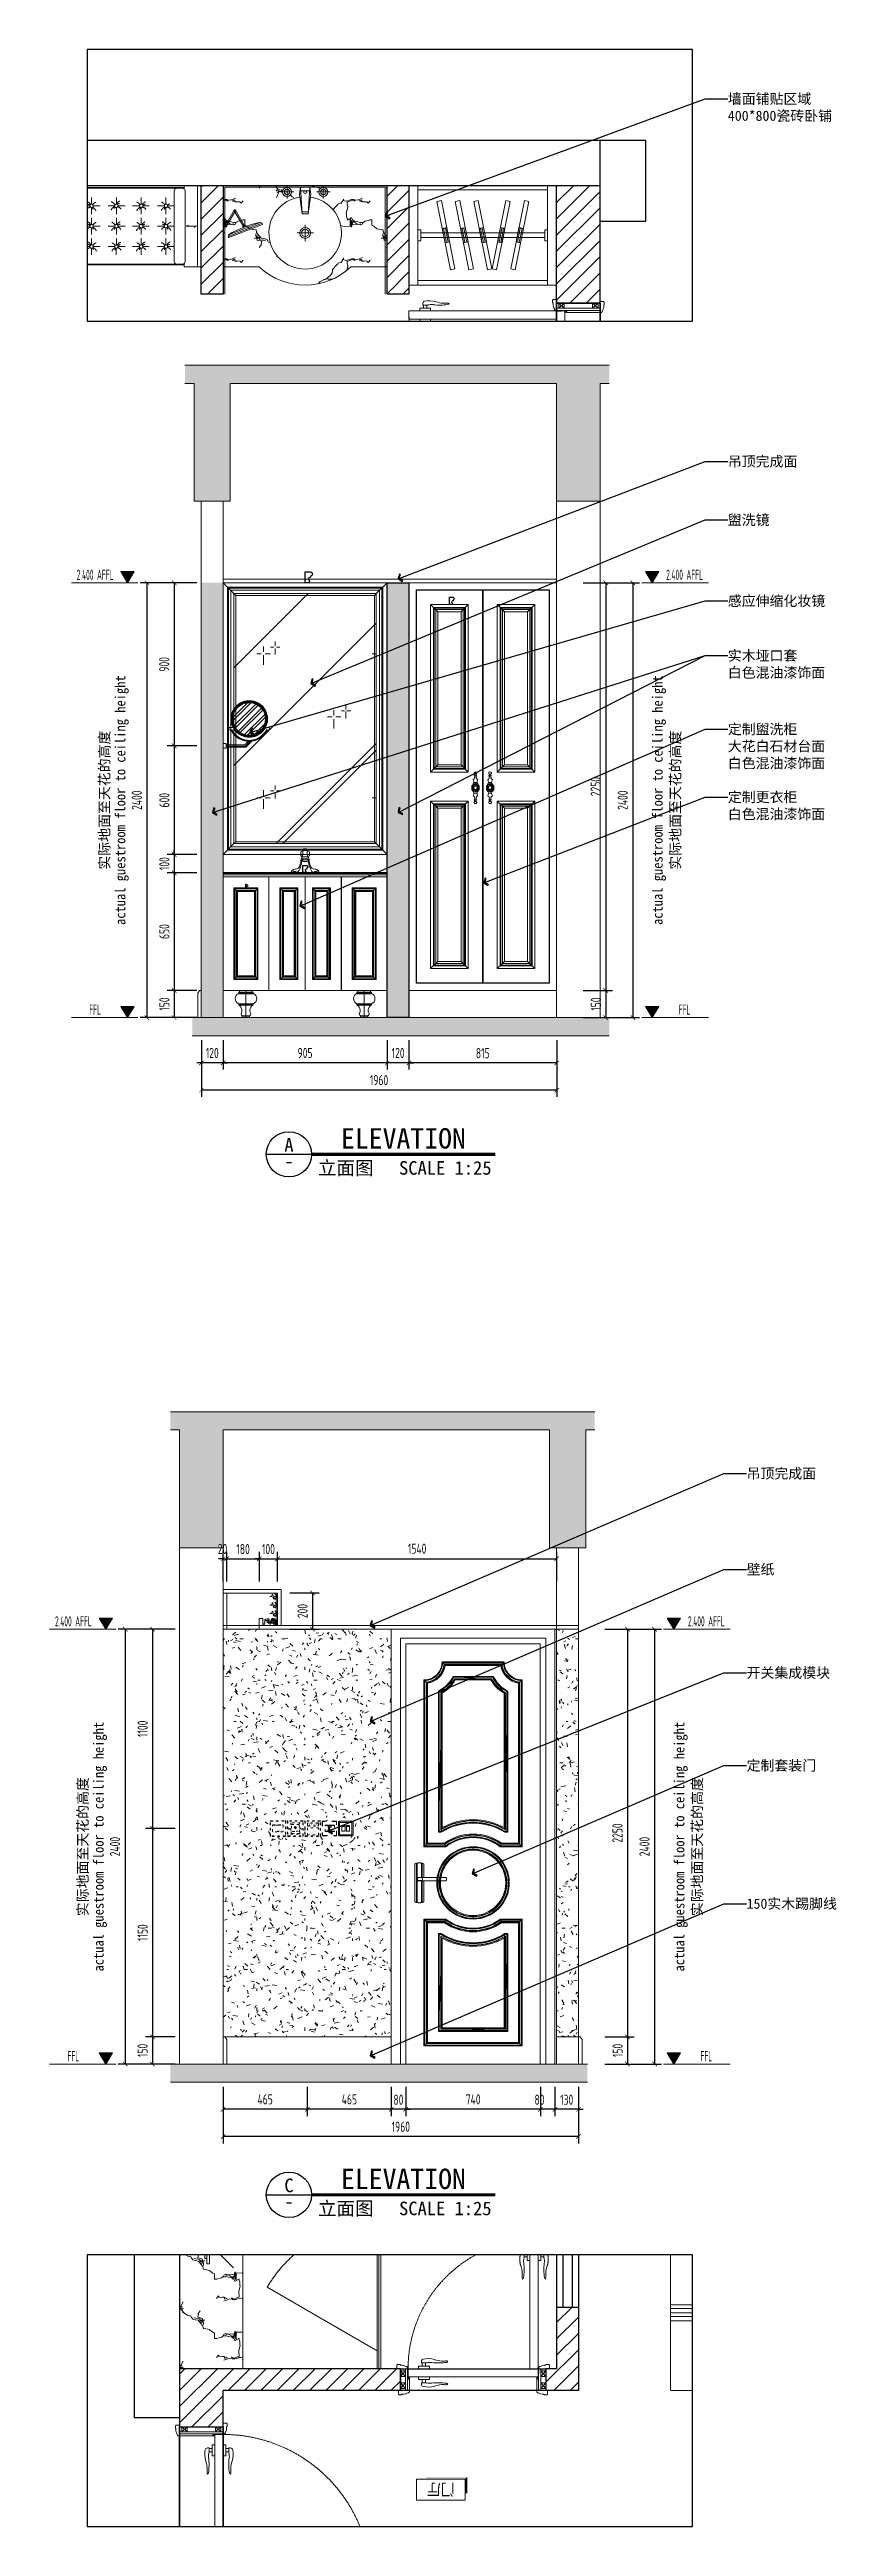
# Model space of a CAD drawing. Header units: millimetres. Extents: x 3162 to 221128, y -144913 to 11496.
# Drawn here: x 170692 to 175032, y -45996 to -32326 of the extents above; entities that cross this region are included whole.
import ezdxf
from ezdxf.enums import TextEntityAlignment as Align
from ezdxf.xclip import XClip

# ---------------------------------------------------------------- set-up
doc = ezdxf.new("R2010")
doc.units = ezdxf.units.MM
doc.header["$LTSCALE"] = 10
doc.header["$XCLIPFRAME"] = 2
for name, pattern in [('ACAD_ISO03W100', [30, 12, -18]), ('DASH', [8.89, 6.35, -2.54]), ('DOTE', [61.468, 50.8, -5.08, 0.508, -5.08]), ('HIDDEN', [9.525, 6.35, -3.175])]:
    doc.linetypes.add(name, pattern=pattern)
doc.layers.get('Defpoints').update_dxf_attribs({"color": 250})
for name, color, linetype, lineweight in [('Contour【轮廓线】', 94, 'Continuous', 0), ('Elevation【立面图库】', 150, 'Continuous', 0), ('FC-Doorsill【门槛线】', 8, 'Continuous', 0), ('FC-Hatch【平面填充】', 250, 'Continuous', 0), ('FC-Refe【标注引线】', 2, 'Continuous', 0), ('FF-Complete【墙体完成线】', 6, 'Continuous', 0), ('FF-Curtain【平面窗帘】', 32, 'Continuous', 0), ('FF-Door【门】', 51, 'Continuous', 0), ('FF-Fixed【固定家具】', 30, 'Continuous', 0), ('FF-FIXT【洁具】', 31, 'Continuous', 0), ('FF-MT【门套】', 20, 'Continuous', 0), ('FF-Socket【电气】', 124, 'Continuous', 0), ('FF-Text【平面文字】', 2, 'Continuous', 0), ('FF-Win【窗】', 132, 'Continuous', 0), ('FF-【活动成品家具】', 51, 'Continuous', 0), ('Fine【细线】', 250, 'Continuous', 0), ('Finish【完成面】', 2, 'Continuous', 0), ('Gray【中细线】', 8, 'Continuous', 0), ('Hidden【虚线】', 136, 'DASH', 0), ('RC-dimensions', 44, 'Continuous', 0), ('RC-Modelling【天花造型】', 30, 'Continuous', 0), ('Wall【立面墙】', 252, 'Continuous', 0)]:
    doc.layers.add(name, color=color, linetype=linetype, lineweight=lineweight)
for name, color, linetype in [('SOL【实体】', 250, 'Continuous'), ('WALL_NEW【新建墙体】', 4, 'Continuous'), ('WALL【墙体】', 7, 'Continuous')]:
    doc.layers.add(name, color=color, linetype=linetype)
doc.styles.add('ROMANTIC', font='', dxfattribs={"bigfont": 'gbcbig.shx'})
doc.styles.add('宋体', font='', dxfattribs={"width": 0.8})
doc.styles.add('尺寸标注', font='ARCHS.SHX', dxfattribs={"width": 0.8})
doc.styles.add('文字', font='')
doc.styles.add('标高', font='ARCHS.SHX', dxfattribs={"width": 0.5})
doc.styles.add('线上图名', font='simhei.ttf')
doc.styles.add('线下图名', font='simhei.ttf')
doc.styles.get('ROMANTIC').set_extended_font_data('STXihei')
doc.styles.get('宋体').set_extended_font_data('SimSun')
doc.styles.get('文字').set_extended_font_data('SimSun')
doc.dimstyles.new('海龙1：25', dxfattribs={"dimscale": 25, "dimtxt": 2.25, "dimasz": 1, "dimexe": 1.5, "dimexo": 1, "dimgap": 1, "dimtad": 1, "dimdec": 0, "dimrnd": 5, "dimdsep": 46, "dimtxsty": '尺寸标注', "dimblk": 'ARCHTICK', "dimblk1": 'ARCHTICK', "dimblk2": 'ARCHTICK', "dimcen": 1, "dimclrd": 44, "dimclre": 44, "dimclrt": 2, "dimadec": 0, "dimazin": 0, "dimtfac": 1, "dimtdec": 0, "dimtix": 1, "dimtmove": 2, "dimatfit": 3, "dimldrblk": 'hl_arrow2', "dimfxl": 5, "dimfxlon": 1, "dimarcsym": 0})
pattern_1 = [(225, (110819.52, -366.584), (35.35534, -35.35534), []), (230, (110819.52, -366.584), (-71.72602, 6.27522), [7.5, -82.5]), (175, (110819.52, -366.584), (13.87511, -75.21923), [6, -66]), (280.4514, (110813.54, -366.06), (-57.85092, -68.94393), [6.374, -70.1142]), (226.1842, (110819.52, -386.58), (-106.72409, 16.55189), [11.25, -123.75]), (276.6356, (110810.63, -385.2), (-93.46626, -97.41178), [9.56105, -105.1713]), (171.1842, (110819.52, -386.58), (-93.46618, -97.41189), [9, -99]), (201, (110809.52, -381.584), (-59.690703, 40.261893), [7.5, -82.5]), (146, (110809.52, -381.584), (-24.33156, -72.515006), [6, -66]), (251.4514, (110804.546, -378.23), (-84.022234, -32.25304), [6.374, -70.1142]), (217.5, (110819.52, -366.584), (-1.2159855, -33.289385), [0.5, -65.2, 0.5, -67, 0.5, -66.25]), (187.5, (110819.52, -366.584), (-26.306954, -39.441171), [0.5, -38.2, 0.5, -63.7, 0.5, -25.25]), (147.5, (110841.82, -366.584), (-53.382244, 2.255487), [0.5, -25, 0.5, -78, 0.5, -103.5]), (137.5, (110851.82, -366.584), (-58.318617, -10.010498), [0.5, -32.5, 0.5, -51.8, 0.5, -73.5])]
pattern_2 = [(225, (110819.52, -399.786), (35.35534, -35.35534), []), (230, (110819.52, -399.786), (-71.72602, 6.27522), [7.5, -82.5]), (175, (110819.52, -399.786), (13.87511, -75.21923), [6, -66]), (280.4514, (110813.54, -399.26), (-57.85092, -68.94393), [6.374, -70.1142]), (226.1842, (110819.52, -419.79), (-106.72409, 16.55189), [11.25, -123.75]), (276.6356, (110810.63, -418.41), (-93.46626, -97.41178), [9.56105, -105.1713]), (171.1842, (110819.52, -419.79), (-93.46618, -97.41189), [9, -99]), (201, (110809.52, -414.786), (-59.690703, 40.261893), [7.5, -82.5]), (146, (110809.52, -414.786), (-24.33156, -72.515006), [6, -66]), (251.4514, (110804.546, -411.43), (-84.022234, -32.25304), [6.374, -70.1142]), (217.5, (110819.52, -399.786), (-1.2159855, -33.289385), [0.5, -65.2, 0.5, -67, 0.5, -66.25]), (187.5, (110819.52, -399.786), (-26.306954, -39.441171), [0.5, -38.2, 0.5, -63.7, 0.5, -25.25]), (147.5, (110841.82, -399.786), (-53.382244, 2.255487), [0.5, -25, 0.5, -78, 0.5, -103.5]), (137.5, (110851.82, -399.786), (-58.318617, -10.010498), [0.5, -32.5, 0.5, -51.8, 0.5, -73.5])]

msp = doc.modelspace()

# ---------------------------------------------------------------- texts
at = {"layer": 'FF-Text【平面文字】', "char_height": 56.25, "attachment_point": 1, "style": '文字'}
for s, insert in [('墙面铺贴区域\\P400*800瓷砖卧铺', (174432.6, -32569.4)), ('吊顶完成面', (174432.6, -34571)), ('盥洗镜', (174432.6, -34893.8)), ('感应伸缩化妆镜', (174432.6, -35340.8)), ('实木垭口套\\P白色混油漆饰面', (174432.6, -35642.6)), ('定制盥洗柜\\P大花白石材台面\\P白色混油漆饰面', (174432.6, -36048.8)), ('定制更衣柜\\P白色混油漆饰面', (174432.6, -36423.3)), ('吊顶完成面', (174536, -40156.3)), ('壁纸', (174536, -40685.9)), ('开关集成模块', (174536, -41256.3)), ('定制套装门', (174536, -41768.4)), ('150实木踢脚线', (174536, -42530.8))]:
    msp.add_mtext(s, dxfattribs=dict(at, insert=insert))

# ---------------------------------------------------------------- blocks, each defined once
blk = doc.blocks.new('*U173')
at = {"color": 2, "linetype": 'Continuous'}
blk.add_line((-27.26, 0), (-17.26, 0), dxfattribs=at)
blk.add_lwpolyline([(-17.26, 0, 0.7, 0.7, 0), (23.26, 0, 0.75, 0.75, 0)], format="xyseb", dxfattribs=at)
at = {"color": 150, "linetype": 'Continuous'}
blk.add_circle((-22.26, 0), 5, dxfattribs=at)
at = {"color": 2, "style": '线上图名', "flags": 8}
blk.add_attdef('EXISTING_PLAN', text='', height=4.5, dxfattribs=at).set_placement((3, 1.27), align=Align.CENTER)
at = {"color": 2, "style": '线下图名', "flags": 8}
blk.add_attdef('编号', text='', height=3, dxfattribs=at).set_placement((-22.26, 2.08), align=Align.MIDDLE)
blk.add_attdef('图号', text='', height=3, dxfattribs=at).set_placement((-22.26, -3.86), align=Align.BOTTOM_CENTER)
blk.add_attdef('图名1', text='', height=3, dxfattribs=at).set_placement((-15.86, -1.5), align=Align.TOP_LEFT)
blk.add_attdef('比例1', text='', height=3, dxfattribs=at).set_placement((22.44, -1.5), align=Align.TOP_RIGHT)
blk = doc.blocks.new('_ArchTick')
at = {"color": 2, "linetype": 'ByBlock', "const_width": 0.15}
blk.add_lwpolyline([(-0.5, -0.5), (0.5, 0.5)], dxfattribs=at)
blk = doc.blocks.new('*D492')
at = {"layer": 'Defpoints', "color": 0, "transparency": 16777216}
for p in [(171529, -35269), (171379, -36169), (171529, -36169)]:
    blk.add_point(p, dxfattribs=at)
at = {"layer": 'RC-dimensions', "color": 44, "lineweight": -2, "transparency": 16777216}
for p, q in [((171504, -35269), (171341, -35269)), ((171379, -35269), (171379, -36169)), ((171504, -36169), (171341, -36169))]:
    blk.add_line(p, q, dxfattribs=at)
at = {"layer": 'RC-dimensions', "color": 44, "lineweight": -2, "transparency": 16777216, "xscale": 25, "yscale": 25, "zscale": 25}
for p, rotation in [((171379, -35269), 90), ((171379, -36169), 270)]:
    blk.add_blockref('_ArchTick', p, dxfattribs=dict(at, rotation=rotation))
at = {"layer": 'RC-dimensions', "color": 2, "transparency": 16777216, "insert": (171324, -35719), "char_height": 56.2, "attachment_point": 5, "rotation": 90, "style": '尺寸标注'}
blk.add_mtext('900', dxfattribs=at)
blk = doc.blocks.new('hl_arrow2')
at = {"color": 2}
blk.add_line((-0.22, 0), (-1, 0), dxfattribs=at)
blk.add_lwpolyline([(-0.22, 0), (-0.86, -0.69), (-0.65, -0.86), (0, 0), (-0.65, 0.86), (-0.86, 0.69)], close=True, dxfattribs=at)
for points in [[(-0.86, 0.69), (-0.65, 0.86), (-0.22, 0), (0, 0)], [(-0.86, -0.69), (-0.65, -0.86), (-0.22, 0), (0, 0)]]:
    blk.add_solid(points, dxfattribs=at)
blk = doc.blocks.new('*D493')
at = {"layer": 'Defpoints', "color": 0, "transparency": 16777216}
for p in [(171529, -37519), (171379, -37669), (171529, -37669)]:
    blk.add_point(p, dxfattribs=at)
at = {"layer": 'RC-dimensions', "color": 44, "lineweight": -2, "transparency": 16777216}
for p, q in [((171504, -37519), (171341, -37519)), ((171379, -37519), (171379, -37669)), ((171504, -37669), (171341, -37669))]:
    blk.add_line(p, q, dxfattribs=at)
at = {"layer": 'RC-dimensions', "color": 44, "lineweight": -2, "transparency": 16777216, "xscale": 25, "yscale": 25, "zscale": 25}
for p, rotation in [((171379, -37519), 90), ((171379, -37669), 270)]:
    blk.add_blockref('_ArchTick', p, dxfattribs=dict(at, rotation=rotation))
at = {"layer": 'RC-dimensions', "color": 2, "transparency": 16777216, "insert": (171325, -37594), "char_height": 56.2, "attachment_point": 5, "rotation": 90, "style": '尺寸标注'}
blk.add_mtext('150', dxfattribs=at)
blk = doc.blocks.new('*D494')
at = {"layer": 'Defpoints', "color": 0, "transparency": 16777216}
for p in [(171529, -35269), (171229, -37669), (171529, -37669)]:
    blk.add_point(p, dxfattribs=at)
at = {"layer": 'RC-dimensions', "color": 44, "lineweight": -2, "transparency": 16777216}
for p, q in [((171354, -35269), (171191, -35269)), ((171229, -35269), (171229, -37669)), ((171354, -37669), (171191, -37669))]:
    blk.add_line(p, q, dxfattribs=at)
at = {"layer": 'RC-dimensions', "color": 44, "lineweight": -2, "transparency": 16777216, "xscale": 25, "yscale": 25, "zscale": 25}
for p, rotation in [((171229, -35269), 90), ((171229, -37669), 270)]:
    blk.add_blockref('_ArchTick', p, dxfattribs=dict(at, rotation=rotation))
at = {"layer": 'RC-dimensions', "color": 2, "transparency": 16777216, "insert": (171173, -36469), "char_height": 56.2, "attachment_point": 5, "rotation": 90, "style": '尺寸标注'}
blk.add_mtext('2400', dxfattribs=at)
blk = doc.blocks.new('海龍_立面标识')
at = {"style": '宋体', "width": 0.9, "flags": 8}
blk.add_attdef('FLOOR_HEIGHT', text='', height=2.25, rotation=90, dxfattribs=at).set_placement((0, 0), align=Align.CENTER)
at = {"style": '宋体', "flags": 8}
blk.add_attdef('HEIGHT', text='', height=2.25, rotation=90, dxfattribs=at).set_placement((-3.5, 0), align=Align.CENTER)
blk = doc.blocks.new('hl_Elevation-A2')
blk.add_hatch(color=150).paths.add_polyline_path([(3.74, 2.47), (2.27, 0), (0.8, 2.47)])
at = {"color": 150}
blk.add_line((0, 0), (14.67, 0), dxfattribs=at)
blk.add_lwpolyline([(3.74, 2.47), (2.27, 0), (0.8, 2.47)], close=True, dxfattribs=at)
at = {"color": 2, "style": '标高', "width": 0.8, "flags": 8}
blk.add_attdef('HEIGHT', text='', height=2.25, dxfattribs=at).set_placement((9.42, 1.75), align=Align.MIDDLE_CENTER)
blk = doc.blocks.new('*D495')
at = {"layer": 'Defpoints', "color": 0, "transparency": 16777216}
for p in [(173609, -35269), (173609, -37519), (173759, -37519)]:
    blk.add_point(p, dxfattribs=at)
at = {"layer": 'RC-dimensions', "color": 44, "lineweight": -2, "transparency": 16777216}
for p, q in [((173634, -35269), (173796, -35269)), ((173759, -35269), (173759, -37519)), ((173634, -37519), (173796, -37519))]:
    blk.add_line(p, q, dxfattribs=at)
at = {"layer": 'RC-dimensions', "color": 44, "lineweight": -2, "transparency": 16777216, "xscale": 25, "yscale": 25, "zscale": 25}
for p, rotation in [((173759, -35269), 90), ((173759, -37519), 270)]:
    blk.add_blockref('_ArchTick', p, dxfattribs=dict(at, rotation=rotation))
at = {"layer": 'RC-dimensions', "color": 2, "transparency": 16777216, "insert": (173704, -36394), "char_height": 56.2, "attachment_point": 5, "rotation": 90, "style": '尺寸标注'}
blk.add_mtext('2250', dxfattribs=at)
blk = doc.blocks.new('*D496')
at = {"layer": 'Defpoints', "color": 0, "transparency": 16777216}
for p in [(173609, -37519), (173609, -37669), (173759, -37669)]:
    blk.add_point(p, dxfattribs=at)
at = {"layer": 'RC-dimensions', "color": 44, "lineweight": -2, "transparency": 16777216}
for p, q in [((173634, -37519), (173796, -37519)), ((173759, -37519), (173759, -37669)), ((173634, -37669), (173796, -37669))]:
    blk.add_line(p, q, dxfattribs=at)
at = {"layer": 'RC-dimensions', "color": 44, "lineweight": -2, "transparency": 16777216, "xscale": 25, "yscale": 25, "zscale": 25}
for p, rotation in [((173759, -37519), 90), ((173759, -37669), 270)]:
    blk.add_blockref('_ArchTick', p, dxfattribs=dict(at, rotation=rotation))
at = {"layer": 'RC-dimensions', "color": 2, "transparency": 16777216, "insert": (173705, -37594), "char_height": 56.2, "attachment_point": 5, "rotation": 90, "style": '尺寸标注'}
blk.add_mtext('150', dxfattribs=at)
blk = doc.blocks.new('*D497')
at = {"layer": 'Defpoints', "color": 0, "transparency": 16777216}
for p in [(173609, -35269), (173609, -37669), (173909, -37669)]:
    blk.add_point(p, dxfattribs=at)
at = {"layer": 'RC-dimensions', "color": 44, "lineweight": -2, "transparency": 16777216}
for p, q in [((173784, -35269), (173946, -35269)), ((173909, -35269), (173909, -37669)), ((173784, -37669), (173946, -37669))]:
    blk.add_line(p, q, dxfattribs=at)
at = {"layer": 'RC-dimensions', "color": 44, "lineweight": -2, "transparency": 16777216, "xscale": 25, "yscale": 25, "zscale": 25}
for p, rotation in [((173909, -35269), 90), ((173909, -37669), 270)]:
    blk.add_blockref('_ArchTick', p, dxfattribs=dict(at, rotation=rotation))
at = {"layer": 'RC-dimensions', "color": 2, "transparency": 16777216, "insert": (173853, -36469), "char_height": 56.2, "attachment_point": 5, "rotation": 90, "style": '尺寸标注'}
blk.add_mtext('2400', dxfattribs=at)
blk = doc.blocks.new('*D498')
at = {"layer": 'Defpoints', "color": 0, "transparency": 16777216}
for p in [(172674, -37769), (173489, -37769), (172674, -37919)]:
    blk.add_point(p, dxfattribs=at)
at = {"layer": 'RC-dimensions', "color": 44, "lineweight": -2, "transparency": 16777216}
for p, q in [((172674, -37794), (172674, -37956)), ((173489, -37794), (173489, -37956)), ((173489, -37919), (172674, -37919))]:
    blk.add_line(p, q, dxfattribs=at)
at = {"layer": 'RC-dimensions', "color": 44, "lineweight": -2, "transparency": 16777216, "xscale": 25, "yscale": 25, "zscale": 25, "rotation": 180}
blk.add_blockref('_ArchTick', (172674, -37919), dxfattribs=at)
at = {"layer": 'RC-dimensions', "color": 44, "lineweight": -2, "transparency": 16777216, "xscale": 25, "yscale": 25, "zscale": 25}
blk.add_blockref('_ArchTick', (173489, -37919), dxfattribs=at)
at = {"layer": 'RC-dimensions', "color": 2, "transparency": 16777216, "insert": (173081, -37865), "char_height": 56.2, "attachment_point": 5, "style": '尺寸标注'}
blk.add_mtext('815', dxfattribs=at)
blk = doc.blocks.new('*D499')
at = {"layer": 'Defpoints', "color": 0, "transparency": 16777216}
for p in [(171529, -37769), (173489, -37769), (171529, -38069)]:
    blk.add_point(p, dxfattribs=at)
at = {"layer": 'RC-dimensions', "color": 44, "lineweight": -2, "transparency": 16777216}
for p, q in [((171529, -37944), (171529, -38106)), ((173489, -37944), (173489, -38106)), ((173489, -38069), (171529, -38069))]:
    blk.add_line(p, q, dxfattribs=at)
at = {"layer": 'RC-dimensions', "color": 44, "lineweight": -2, "transparency": 16777216, "xscale": 25, "yscale": 25, "zscale": 25, "rotation": 180}
blk.add_blockref('_ArchTick', (171529, -38069), dxfattribs=at)
at = {"layer": 'RC-dimensions', "color": 44, "lineweight": -2, "transparency": 16777216, "xscale": 25, "yscale": 25, "zscale": 25}
blk.add_blockref('_ArchTick', (173489, -38069), dxfattribs=at)
at = {"layer": 'RC-dimensions', "color": 2, "transparency": 16777216, "insert": (172509, -38014), "char_height": 56.2, "attachment_point": 5, "style": '尺寸标注'}
blk.add_mtext('1960', dxfattribs=at)
blk = doc.blocks.new('海龙工具_踢脚线')
blk.add_lwpolyline([(20, 0), (20, 90), (10, 100), (0, 100)])
blk = doc.blocks.new('*D508')
at = {"layer": 'Defpoints', "color": 0, "transparency": 16777216}
for p in [(171409, -41044), (171259, -42144), (171409, -42144)]:
    blk.add_point(p, dxfattribs=at)
at = {"layer": 'RC-dimensions', "color": 44, "lineweight": -2, "transparency": 16777216}
for p, q in [((171384, -41044), (171221, -41044)), ((171259, -41044), (171259, -42144)), ((171384, -42144), (171221, -42144))]:
    blk.add_line(p, q, dxfattribs=at)
at = {"layer": 'RC-dimensions', "color": 44, "lineweight": -2, "transparency": 16777216, "xscale": 25, "yscale": 25, "zscale": 25}
for p, rotation in [((171259, -41044), 90), ((171259, -42144), 270)]:
    blk.add_blockref('_ArchTick', p, dxfattribs=dict(at, rotation=rotation))
at = {"layer": 'RC-dimensions', "color": 2, "transparency": 16777216, "insert": (171205, -41594), "char_height": 56.2, "attachment_point": 5, "rotation": 90, "style": '尺寸标注'}
blk.add_mtext('1100', dxfattribs=at)
blk = doc.blocks.new('*D509')
at = {"layer": 'Defpoints', "color": 0, "transparency": 16777216}
for p in [(171409, -43294), (171259, -43444), (171409, -43444)]:
    blk.add_point(p, dxfattribs=at)
at = {"layer": 'RC-dimensions', "color": 44, "lineweight": -2, "transparency": 16777216}
for p, q in [((171384, -43294), (171221, -43294)), ((171259, -43294), (171259, -43444)), ((171384, -43444), (171221, -43444))]:
    blk.add_line(p, q, dxfattribs=at)
at = {"layer": 'RC-dimensions', "color": 44, "lineweight": -2, "transparency": 16777216, "xscale": 25, "yscale": 25, "zscale": 25}
for p, rotation in [((171259, -43294), 90), ((171259, -43444), 270)]:
    blk.add_blockref('_ArchTick', p, dxfattribs=dict(at, rotation=rotation))
at = {"layer": 'RC-dimensions', "color": 2, "transparency": 16777216, "insert": (171205, -43369), "char_height": 56.2, "attachment_point": 5, "rotation": 90, "style": '尺寸标注'}
blk.add_mtext('150', dxfattribs=at)
blk = doc.blocks.new('*D510')
at = {"layer": 'Defpoints', "color": 0, "transparency": 16777216}
for p in [(171409, -41044), (171109, -43444), (171409, -43444)]:
    blk.add_point(p, dxfattribs=at)
at = {"layer": 'RC-dimensions', "color": 44, "lineweight": -2, "transparency": 16777216}
for p, q in [((171234, -41044), (171071, -41044)), ((171109, -41044), (171109, -43444)), ((171234, -43444), (171071, -43444))]:
    blk.add_line(p, q, dxfattribs=at)
at = {"layer": 'RC-dimensions', "color": 44, "lineweight": -2, "transparency": 16777216, "xscale": 25, "yscale": 25, "zscale": 25}
for p, rotation in [((171109, -41044), 90), ((171109, -43444), 270)]:
    blk.add_blockref('_ArchTick', p, dxfattribs=dict(at, rotation=rotation))
at = {"layer": 'RC-dimensions', "color": 2, "transparency": 16777216, "insert": (171053, -42244), "char_height": 56.2, "attachment_point": 5, "rotation": 90, "style": '尺寸标注'}
blk.add_mtext('2400', dxfattribs=at)
blk = doc.blocks.new('*D511')
at = {"layer": 'Defpoints', "color": 0, "transparency": 16777216}
for p in [(173729, -41044), (173729, -43294), (173879, -43294)]:
    blk.add_point(p, dxfattribs=at)
at = {"layer": 'RC-dimensions', "color": 44, "lineweight": -2, "transparency": 16777216}
for p, q in [((173754, -41044), (173916, -41044)), ((173879, -41044), (173879, -43294)), ((173754, -43294), (173916, -43294))]:
    blk.add_line(p, q, dxfattribs=at)
at = {"layer": 'RC-dimensions', "color": 44, "lineweight": -2, "transparency": 16777216, "xscale": 25, "yscale": 25, "zscale": 25}
for p, rotation in [((173879, -41044), 90), ((173879, -43294), 270)]:
    blk.add_blockref('_ArchTick', p, dxfattribs=dict(at, rotation=rotation))
at = {"layer": 'RC-dimensions', "color": 2, "transparency": 16777216, "insert": (173824, -42169), "char_height": 56.2, "attachment_point": 5, "rotation": 90, "style": '尺寸标注'}
blk.add_mtext('2250', dxfattribs=at)
blk = doc.blocks.new('*D512')
at = {"layer": 'Defpoints', "color": 0, "transparency": 16777216}
for p in [(173729, -43294), (173729, -43444), (173879, -43444)]:
    blk.add_point(p, dxfattribs=at)
at = {"layer": 'RC-dimensions', "color": 44, "lineweight": -2, "transparency": 16777216}
for p, q in [((173754, -43294), (173916, -43294)), ((173879, -43294), (173879, -43444)), ((173754, -43444), (173916, -43444))]:
    blk.add_line(p, q, dxfattribs=at)
at = {"layer": 'RC-dimensions', "color": 44, "lineweight": -2, "transparency": 16777216, "xscale": 25, "yscale": 25, "zscale": 25}
for p, rotation in [((173879, -43294), 90), ((173879, -43444), 270)]:
    blk.add_blockref('_ArchTick', p, dxfattribs=dict(at, rotation=rotation))
at = {"layer": 'RC-dimensions', "color": 2, "transparency": 16777216, "insert": (173825, -43369), "char_height": 56.2, "attachment_point": 5, "rotation": 90, "style": '尺寸标注'}
blk.add_mtext('150', dxfattribs=at)
blk = doc.blocks.new('*D513')
at = {"layer": 'Defpoints', "color": 0, "transparency": 16777216}
for p in [(173729, -41044), (173729, -43444), (174029, -43444)]:
    blk.add_point(p, dxfattribs=at)
at = {"layer": 'RC-dimensions', "color": 44, "lineweight": -2, "transparency": 16777216}
for p, q in [((173904, -41044), (174066, -41044)), ((174029, -41044), (174029, -43444)), ((173904, -43444), (174066, -43444))]:
    blk.add_line(p, q, dxfattribs=at)
at = {"layer": 'RC-dimensions', "color": 44, "lineweight": -2, "transparency": 16777216, "xscale": 25, "yscale": 25, "zscale": 25}
for p, rotation in [((174029, -41044), 90), ((174029, -43444), 270)]:
    blk.add_blockref('_ArchTick', p, dxfattribs=dict(at, rotation=rotation))
at = {"layer": 'RC-dimensions', "color": 2, "transparency": 16777216, "insert": (173973, -42244), "char_height": 56.2, "attachment_point": 5, "rotation": 90, "style": '尺寸标注'}
blk.add_mtext('2400', dxfattribs=at)
blk = doc.blocks.new('*D514')
at = {"layer": 'Defpoints', "color": 0, "transparency": 16777216}
for p in [(173479, -43544), (173609, -43544), (173479, -43694)]:
    blk.add_point(p, dxfattribs=at)
at = {"layer": 'RC-dimensions', "color": 44, "lineweight": -2, "transparency": 16777216}
for p, q in [((173479, -43569), (173479, -43732)), ((173609, -43569), (173609, -43732)), ((173479, -43694), (173454, -43694)), ((173609, -43694), (173479, -43694)), ((173609, -43694), (173634, -43694))]:
    blk.add_line(p, q, dxfattribs=at)
at = {"layer": 'RC-dimensions', "color": 44, "lineweight": -2, "transparency": 16777216, "xscale": 25, "yscale": 25, "zscale": 25}
blk.add_blockref('_ArchTick', (173479, -43694), dxfattribs=at)
at = {"layer": 'RC-dimensions', "color": 44, "lineweight": -2, "transparency": 16777216, "xscale": 25, "yscale": 25, "zscale": 25, "rotation": 180}
blk.add_blockref('_ArchTick', (173609, -43694), dxfattribs=at)
at = {"layer": 'RC-dimensions', "color": 2, "transparency": 16777216, "insert": (173544, -43641), "char_height": 56.2, "attachment_point": 5, "style": '尺寸标注'}
blk.add_mtext('130', dxfattribs=at)
blk = doc.blocks.new('*D515')
at = {"layer": 'Defpoints', "color": 0, "transparency": 16777216}
for p in [(171649, -43544), (173609, -43544), (171649, -43844)]:
    blk.add_point(p, dxfattribs=at)
at = {"layer": 'RC-dimensions', "color": 44, "lineweight": -2, "transparency": 16777216}
for p, q in [((171649, -43719), (171649, -43882)), ((173609, -43719), (173609, -43882)), ((173609, -43844), (171649, -43844))]:
    blk.add_line(p, q, dxfattribs=at)
at = {"layer": 'RC-dimensions', "color": 44, "lineweight": -2, "transparency": 16777216, "xscale": 25, "yscale": 25, "zscale": 25, "rotation": 180}
blk.add_blockref('_ArchTick', (171649, -43844), dxfattribs=at)
at = {"layer": 'RC-dimensions', "color": 44, "lineweight": -2, "transparency": 16777216, "xscale": 25, "yscale": 25, "zscale": 25}
blk.add_blockref('_ArchTick', (173609, -43844), dxfattribs=at)
at = {"layer": 'RC-dimensions', "color": 2, "transparency": 16777216, "insert": (172629, -43790), "char_height": 56.2, "attachment_point": 5, "style": '尺寸标注'}
blk.add_mtext('1960', dxfattribs=at)
blk = doc.blocks.new('hlw_3_1600_250')
for p, q in [((-0.5, 0.078125), (0.5, 0.078125)), ((-0.5, -0.078125), (0.5, -0.078125))]:
    blk.add_line(p, q)
at = {"linetype": 'HIDDEN', "ltscale": 15}
for p, q in [((-0.5, 0.015625), (0.5, 0.015625)), ((-0.5, -0.015625), (0.5, -0.015625))]:
    blk.add_line(p, q, dxfattribs=at)
blk = doc.blocks.new('1500平10100181')
at = {"ltscale": 300}
for p, q in [((-1271, 992), (-771, 992)), ((-1271, 492), (-1271, 992)), ((-771, 992), (-771, 492)), ((-749, 1000), (603, 1000)), ((-749, 1000), (-749, 374)), ((603, 1000), (603, 321)), ((603, 1000), (603, 346)), ((-771, 492), (-1271, 492)), ((-1271, 492), (-771, 492)), ((-749, 374), (-776, 312)), ((-776, 312), (-740, 258)), ((-749, 271), (-749, -1000)), ((639, 243), (606, 240)), ((606, 240), (606, -1000)), ((-749, -1000), (603, -1000)), ((603, -1000), (-749, -1000))]:
    blk.add_line(p, q, dxfattribs=at)
at = {"color": 8}
for p, q in [((-1021, 967), (-1021, 516)), ((-771, 492), (-771, 992)), ((-749, 958), (603, 958)), ((77, 928), (369, 964)), ((369, 964), (517, 902)), ((-686, 884), (-686, 920)), ((-686, 920), (-615, 875)), ((-686, 920), (-570, 911)), ((-668, 669), (-686, 884)), ((-570, 911), (-278, 946)), ((-278, 946), (-138, 884)), ((-138, 884), (-75, 911)), ((-75, 911), (-120, 741)), ((-39, 937), (32, 893)), ((-39, 937), (77, 928)), ((-39, 902), (-39, 937)), ((-21, 687), (-39, 902)), ((517, 902), (580, 928)), ((580, 928), (535, 759)), ((-1255, 742), (-787, 742)), ((-120, 741), (-93, 544)), ((-57, 552), (-21, 687)), ((535, 759), (562, 562)), ((-704, 535), (-668, 669)), ((-606, 587), (-703, 538)), ((-156, 553), (-516, 544)), ((-93, 544), (-156, 553)), ((14, 562), (-94, 548)), ((17, 589), (-73, 544)), ((131, 562), (14, 562)), ((561, 572), (131, 562)), ((486, 573), (486, 571)), ((562, 562), (486, 573)), ((-749, 383), (607, 508)), ((-633, 544), (-704, 535)), ((-516, 544), (-633, 544)), ((607, 508), (-48, 365)), ((-740, 258), (172, 347)), ((378, 329), (616, 320)), ((603, 346), (603, 321)), ((603, 321), (616, 321)), ((616, 321), (639, 243)), ((634, 249), (-740, 168)), ((-740, 168), (-361, 213)), ((-321, -1000), (-321, 187)), ((-300, -1000), (-300, 188)), ((-276, -1000), (-276, 189)), ((-255, -1000), (-255, 190)), ((-231, -1000), (-231, 191)), ((230, -1000), (230, 228)), ((251, -1000), (251, 229)), ((275, -1000), (275, 230)), ((295, -1000), (295, 231)), ((319, -1000), (319, 233)), ((-749, -526), (603, -526)), ((-749, -547), (603, -547)), ((-749, -571), (603, -571)), ((-749, -592), (603, -592)), ((-749, -616), (603, -616))]:
    blk.add_line(p, q, dxfattribs=at)
for radius in [175, 72.2]:
    blk.add_circle((-1021, 742), radius, dxfattribs=at)
blk = doc.blocks.new('tasklight')
at = {"color": 251}
for p, q in [((458, 270), (496, 282)), ((459, 266), (497, 278)), ((475, 265), (527, 282)), ((488, 282), (493, 284)), ((489, 280), (488, 282)), ((492, 271), (490, 275)), ((493, 282), (493, 284)), ((496, 272), (495, 277)), ((497, 278), (496, 282)), ((-25, 96), (440, 243)), ((-23, 89), (443, 235)), ((471, 227), (509, 239)), ((473, 223), (511, 235)), ((484, 237), (536, 253)), ((501, 242), (502, 237)), ((504, 230), (509, 232)), ((504, 232), (504, 230)), ((505, 243), (507, 239)), ((508, 234), (509, 232)), ((509, 239), (511, 235)), ((-116, 68), (-71, 82)), ((-113, 60), (-116, 68)), ((-113, 60), (-68, 74)), ((-96, 72), (-24, 94)), ((-95, 68), (-96, 72)), ((-95, 68), (-23, 91)), ((-72, 85), (-56, 90)), ((-71, 82), (-72, 85)), ((-56, 87), (-71, 82)), ((-71, 82), (-70, 80)), ((-69, 76), (-68, 74)), ((-67, 81), (-68, 83)), ((-58, 84), (-58, 86)), ((-56, 87), (-56, 90)), ((-23, 89), (-25, 96))]:
    blk.add_line(p, q, dxfattribs=at)
for radius in [35, 15]:
    blk.add_circle((572, 280), radius, dxfattribs=at)
for centre, radius, start, end in [((572, 280), 70, 209.8589, 185.1116), ((572, 280), 45, 178.014, 216.9565), ((0, 100), 100, 19.7777, 195.1928), ((465, 246), 25, 107.4853, 287.4853), ((465, 246), 20, 107.4853, 287.4853), ((479, 251), 15, 107.4853, 287.4853), ((0, 100), 100, 199.7777, 15.1928), ((-62, 80), 20, 209.0222, 185.9483)]:
    blk.add_arc(centre, radius, start, end, dxfattribs=at)
blk = doc.blocks.new('海龙_04090929')
at = {"color": 0, "linetype": 'ByBlock'}
for p, q in [((-279, -136, 0), (-271, -110, 0)), ((-271, -110, 0), (-271, -45, 0)), ((271, -45, 0), (-271, -45, 0)), ((-271, -110, 0), (-250, -109, 0)), ((-271, -110, 0), (-250, -109, 0)), ((-250, -109, 0), (-258, -144, 0)), ((-250, -109, 0), (-258, -144, 0)), ((250, -109, 0), (258, -144, 0)), ((271, -109, 0), (250, -109, 0)), ((250, -109, 0), (258, -144, 0)), ((271, -109, 0), (250, -109, 0)), ((271, -109, 0), (271, -45, 0)), ((279, -135, 0), (271, -109, 0))]:
    blk.add_line(p, q, dxfattribs=at)
at = {"ltscale": 500}
blk.add_lwpolyline([(600, 577), (600, -23), (-600, -23), (-600, 577)], close=True, dxfattribs=at)
at = {"color": 251}
for points in [[(575, 552), (575, 2), (-575, 2), (-575, 552)], [(484, 61), (234, 61), (234, 411), (484, 411)], [(-190, 305), (190, 305), (190, 98), (-190, 98)]]:
    blk.add_lwpolyline(points, close=True, dxfattribs=at)
blk.add_lwpolyline([(281, 411), (281, 454), (531, 454), (531, 104), (484, 104)], dxfattribs=at)
at = {"color": 0, "linetype": 'ByBlock'}
for centre, radius, start, end in [((-255, -145, 0), 25.4, 158.9901, 180.625), ((-825, -356, 0), 626, 359.8413, 23.2355), ((-825, -356, 0), 626, 359.8413, 23.2355), ((826, -354, 0), 626, 156.949, 180.3432), ((826, -354, 0), 626, 156.949, 180.3432), ((256, -144, 0), 25.4, 359.5595, 21.1944), ((490, -202, 0), 773, 175.8034, 199.5327), ((-255, -145, 0), 25.4, 180.625, 200.6267), ((-255, -145, 0), 25.4, 180.625, 200.6267), ((-273, -152, 0), 6.35, 200.6267, 296.646), ((-273, -152, 0), 6.35, 200.6267, 296.646), ((-282, -135, 0), 25.4, 296.646, 338.2826), ((-282, -135, 0), 25.4, 296.646, 338.2826), ((-490, -204, 0), 773, 340.6518, 4.3811), ((282, -134, 0), 25.4, 201.9019, 243.5385), ((282, -134, 0), 25.4, 201.9019, 243.5385), ((273, -151, 0), 6.35, 243.5385, 339.5578), ((273, -151, 0), 6.35, 243.5385, 339.5578), ((256, -144, 0), 25.4, 339.5578, 359.5595), ((256, -144, 0), 25.4, 339.5578, 359.5595), ((-411, -361, 0), 212, 337.8885, 0.9101), ((-411, -361, 0), 212, 337.8885, 0.9101), ((2, -1560, 0), 1208, 80.5641, 99.6204), ((2, -1560, 0), 1208, 80.5641, 99.6204), ((412, -360, 0), 212, 179.2744, 202.296), ((412, -360, 0), 212, 179.2744, 202.296), ((134, -546, 0), 382, 167.1139, 179.4864), ((-222, -543, 0), 25.4, 179.5077, 265.2204), ((-240, -435, 0), 25.4, 273.3566, 346.6742), ((-240, -435, 0), 25.4, 273.3566, 346.6742), ((241, -435, 0), 25.4, 193.5103, 266.8279), ((241, -435, 0), 25.4, 193.5103, 266.8279), ((224, -542, 0), 25.4, 274.9641, 0.6768), ((-132, -546, 0), 382, 0.6981, 13.0706), ((-3, 2077, 0), 2654, 265.2204, 274.9641)]:
    blk.add_arc(centre, radius, start, end, dxfattribs=at)
at = {"color": 251, "extrusion": (-2.3211e-12, 1.2757e-12, -1), "zscale": -1, "rotation": 180.1031689503806}
blk.add_blockref('tasklight', (441, 511, 0), dxfattribs=at)
blk = doc.blocks.new('马桶平面15')
at = {"color": 251}
for p, q in [((-164, 735), (-188, 735)), ((-182, 735), (-182, 743)), ((-176, 735), (-176, 743)), ((-169, 743), (-169, 735))]:
    blk.add_line(p, q, dxfattribs=at)
for points in [[(24, 519, -0.023855), (-217, 531, -0.42765), (-243, 555), (-243, 695, -0.382307), (-220, 715), (24, 715), (269, 715, -0.382307), (291, 695), (291, 555, -0.42765), (265, 531, -0.023855)], [(24, 0, -0.272339), (-125, 96, -0.163159), (-167, 310, -0.20934), (-78, 461), (24, 461), (127, 461, -0.20934), (215, 310, -0.163159), (173, 96, -0.272339)]]:
    blk.add_lwpolyline(points, format="xyb", close=True)
for points in [[(-171, 715, 0.288575), (-153, 725, 0.464141), (-159, 735), (-164, 735), (-164, 743), (-188, 743), (-188, 743), (-188, 735), (-193, 735, 0.464141), (-199, 725, 0.288575), (-181, 715)], [(27, 460), (122, 460), (139, 427), (147, 427, -0.17108), (199, 221, -0.383832), (24, 21, -0.383832), (-151, 221, -0.17108), (-99, 427), (-90, 427), (-74, 460), (122, 460)], [(-62, 463), (-62, 484, -1), (-38, 484), (-38, 481)], [(110, 463), (110, 484, 1), (86, 484), (86, 481)]]:
    blk.add_lwpolyline(points, format="xyb", dxfattribs=at)
for points in [[(-243, 617), (-243, 562), (-280, 562, -0.414214), (-290, 572), (-290, 607, -0.414214), (-280, 617)], [(-243, 617), (-243, 562), (-256, 562, -0.414214), (-266, 572), (-266, 607, -0.414214), (-256, 617)], [(-54, 476), (-54, 470, 0.414214), (-49, 465), (-39, 465, 0.58538), (-38, 470), (-38, 476, 0.58538), (-39, 481), (-49, 481, 0.414214)], [(103, 476), (103, 470, -0.414214), (98, 465), (87, 465, -0.58538), (87, 470), (87, 476, -0.58538), (87, 481), (98, 481, -0.414214)]]:
    blk.add_lwpolyline(points, format="xyb", close=True, dxfattribs=at)
for points in [[(-184, 528), (-167, 276)], [(233, 528), (215, 276)]]:
    blk.add_lwpolyline(points)
for centre, radius, start, end in [((-185, 756), 31.4, 242.8818, 319.142), ((-174, 774), 53.1, 240.7977, 292.8926), ((-263, 600), 28.1, 165.5916, 262.7603), ((-268, 612), 22.8, 193.4235, 273.8412), ((-232, 638), 46.4, 221.9148, 256.4413), ((181, 814), 493, 204.8643, 210.765)]:
    blk.add_arc(centre, radius, start, end, dxfattribs=at)
blk = doc.blocks.new('花洒平面')
at = {"color": 8}
for p, q in [((-23, 198), (-123, 298)), ((0, 208), (0, 346)), ((23, 198), (123, 298)), ((100, 150), (-100, 150)), ((10, 139), (-10, 139)), ((8, 138), (-8, 138)), ((11, 121), (-11, 121)), ((10, 133), (-9, 133)), ((-9, 12), (8, 12)), ((-7, 32), (6, 32)), ((6, 119), (-6, 119))]:
    blk.add_line(p, q, dxfattribs=at)
blk.add_lwpolyline([(11, 131, 0.992115), (11, 133), (10, 133, 0.130917), (8, 138), (10, 138, 0.413995), (10, 139), (71, 139), (71, 150), (100, 150), (100, 165), (-100, 165), (-100, 150), (-71, 150), (-71, 139), (-10, 139, 0.413995), (-9, 138), (-8, 138, 0.130917), (-9, 133), (-11, 133, 0.992115), (-11, 131, 0.003958), (-11, 131, 0.080962), (-11, 121, 1), (-11, 119), (-6, 119), (-6, 32), (-7, 32, 0.414214), (-9, 30), (-9, 12), (-21, 12, 0.261972), (-31, 7), (-31, 0), (31, 0), (31, 7, 0.261972), (21, 12), (8, 12), (8, 30, 0.414214), (6, 32), (6, 32), (6, 119), (11, 119, 1), (11, 121, 0.080962), (11, 131)], format="xyb")
blk.add_lwpolyline([(8, 30, -0.375464), (3, 29, 0.238002), (-3, 29, -0.375464), (-9, 30)], format="xyb", dxfattribs=at)
for radius in [35, 30]:
    blk.add_circle((0, 210), radius, dxfattribs=at)
blk = doc.blocks.new('DOORBLK101')
blk.add_line((-0.5, 0), (0, 0.866))
at = {"color": 8, "linetype": 'HIDDEN', "ltscale": 10}
blk.add_arc((-0.5, 0), 1, 0, 60, dxfattribs=at)
blk = doc.blocks.new('hlw_3_1200_120')
for p, q in [((-0.5, 0.05), (0.5, 0.05)), ((-0.5, -0.05), (0.5, -0.05))]:
    blk.add_line(p, q)
at = {"linetype": 'HIDDEN', "ltscale": 15}
for p, q in [((-0.5, 0.021), (0.5, 0.021)), ((-0.5, -0.021), (0.5, -0.021))]:
    blk.add_line(p, q, dxfattribs=at)
blk = doc.blocks.new('贵妃椅22')
for p, q in [((100, 0), (100, 600)), ((100, 600), (229, 600)), ((127, 600), (127, 0)), ((229, 600), (229, 585)), ((229, 585), (229, 585)), ((229, 585), (825, 585)), ((229, 585), (229, 576)), ((234, 579), (288, 579)), ((245, 579), (825, 579)), ((1224, 585), (825, 585)), ((1165, 579), (825, 579)), ((1218, 579), (1165, 579)), ((1350, 600), (1224, 600)), ((1224, 585), (1224, 600)), ((1224, 585), (1224, 585)), ((1224, 585), (1224, 576)), ((1323, 600), (1323, 0)), ((1350, 0), (1350, 600)), ((243, 15), (825, 15)), ((245, 21), (825, 21)), ((1165, 21), (825, 21)), ((1224, 15), (825, 15)), ((1218, 21), (1165, 21)), ((1224, 24), (1224, 15)), ((1224, 15), (1224, 0)), ((100, 0), (229, 0)), ((1350, 0), (1224, 0))]:
    blk.add_line(p, q)
at = {"color": 8, "ltscale": 150}
for p, q in [((221, 39), (221, 561)), ((301, 39), (301, 561)), ((1152, 39), (1152, 561)), ((1232, 39), (1232, 561)), ((159, 307), (143, 299)), ((143, 299), (208, 299)), ((208, 299), (192, 290)), ((1256, 307), (1240, 299)), ((1240, 299), (1315, 299)), ((1315, 299), (1299, 290))]:
    blk.add_line(p, q, dxfattribs=at)
at = {"color": 8, "linetype": 'HIDDEN', "ltscale": 150}
for p, q in [((349, 450), (305, 450)), ((361, 462), (361, 510)), ((361, 437), (361, 389)), ((374, 450), (425, 450)), ((531, 450), (485, 450)), ((544, 462), (544, 510)), ((544, 437), (544, 389)), ((556, 450), (607, 450)), ((714, 450), (667, 450)), ((726, 462), (726, 510)), ((726, 437), (726, 389)), ((739, 450), (790, 450)), ((896, 450), (845, 450)), ((909, 462), (909, 510)), ((909, 437), (909, 389)), ((921, 450), (968, 450)), ((1079, 450), (1028, 450)), ((1091, 462), (1091, 510)), ((1091, 437), (1091, 389)), ((1104, 450), (1148, 450)), ((349, 300), (305, 300)), ((361, 312), (361, 361)), ((361, 287), (361, 239)), ((361, 163), (361, 211)), ((374, 300), (425, 300)), ((531, 300), (485, 300)), ((544, 312), (544, 361)), ((544, 287), (544, 239)), ((544, 163), (544, 211)), ((556, 300), (607, 300)), ((714, 300), (667, 300)), ((726, 312), (726, 361)), ((726, 287), (726, 239)), ((726, 163), (726, 211)), ((739, 300), (790, 300)), ((896, 300), (845, 300)), ((909, 312), (909, 361)), ((909, 287), (909, 239)), ((909, 163), (909, 211)), ((921, 300), (968, 300)), ((1079, 300), (1028, 300)), ((1091, 312), (1091, 361)), ((1091, 287), (1091, 239)), ((1091, 163), (1091, 211)), ((1104, 300), (1148, 300)), ((349, 150), (305, 150)), ((361, 138), (361, 90)), ((374, 150), (425, 150)), ((531, 150), (485, 150)), ((544, 138), (544, 90)), ((556, 150), (607, 150)), ((714, 150), (667, 150)), ((725, 138), (725, 90)), ((739, 150), (790, 150)), ((896, 150), (845, 150)), ((909, 138), (909, 90)), ((921, 150), (968, 150)), ((1079, 150), (1028, 150)), ((1091, 138), (1091, 90)), ((1104, 150), (1148, 150))]:
    blk.add_line(p, q, dxfattribs=at)
at = {"linetype": 'HIDDEN', "ltscale": 150}
for p, q in [((229, 24), (229, 15)), ((243, 15), (229, 15)), ((229, 15), (229, 0)), ((234, 21), (288, 21))]:
    blk.add_line(p, q, dxfattribs=at)
for points in [[(234, 585), (234, 585), (288, 585)], [(1218, 585), (1218, 585), (1165, 585)], [(1165, 15), (1165, 15), (1218, 15)]]:
    blk.add_lwpolyline(points)
blk.add_lwpolyline([(288, 15), (288, 15), (234, 15)], dxfattribs=at)
at = {"color": 8, "linetype": 'HIDDEN', "ltscale": 150}
for centre in [(361, 450), (544, 450), (726, 450), (909, 450), (1091, 450), (361, 300), (544, 300), (726, 300), (909, 300), (1091, 300), (361, 150), (544, 150), (726, 150), (909, 150), (1091, 150)]:
    blk.add_circle(centre, 12.5, dxfattribs=at)
at = {"color": 8, "ltscale": 150}
for centre, start, end in [((241, 560), 110.2225, 178.8395), ((281, 560), 1.1605, 69.7775), ((1172, 560), 110.2225, 178.8395), ((1211, 560), 1.1605, 69.7775), ((1172, 40), 181.1605, 249.7775), ((1211, 40), 290.2225, 358.8395)]:
    blk.add_arc(centre, 20.1, start, end, dxfattribs=at)
for centre, radius, start, end in [((235, 582), 3.24, 111.9991, 248.0009), ((287, 582), 3.03, 278.6164, 81.3836), ((1165, 582), 3.03, 98.6164, 261.3836), ((1217, 582), 3.24, 291.9991, 68.0009), ((1217, 18), 3.38, 297.5622, 62.4378)]:
    blk.add_arc(centre, radius, start, end)
at = {"color": 8, "linetype": 'HIDDEN', "ltscale": 150}
for centre, radius, start, end in [((364, 403), 44.6, 109.3862, 160.2225), ((293, 411), 75.5, 38.7826, 66.1947), ((364, 427), 19.7, 131.0371, 180.2276), ((390, 459), 25.2, 96.8606, 173.3873), ((391, 436), 32.3, 100.3351, 132.5443), ((362, 413), 31.4, 26.9285, 71.7471), ((537, 408), 31.4, 101.2702, 153.0715), ((509, 454), 25.2, 6.6127, 83.1394), ((508, 431), 32.3, 45.2011, 79.6649), ((534, 422), 20.2, 0.0573, 44.8765), ((591, 431), 47.7, 110.1645, 149.5653), ((534, 398), 44.6, 19.79, 67.6956), ((729, 403), 44.4, 108.8945, 160.2612), ((665, 424), 60.6, 33.1364, 67.7212), ((729, 427), 19.6, 130.1019, 180.3339), ((755, 459), 25.2, 96.8606, 173.3873), ((755, 436), 32.3, 100.3351, 132.3103), ((731, 412), 31.4, 26.9285, 78.7298), ((918, 398), 44.6, 112.3044, 160.21), ((861, 431), 47.7, 30.4347, 69.8355), ((919, 422), 20.2, 135.1235, 179.9427), ((944, 454), 25.2, 96.8606, 173.3873), ((945, 431), 32.3, 100.3351, 134.7989), ((916, 408), 31.4, 26.9285, 78.7298), ((1099, 400), 44.6, 112.3044, 160.21), ((1042, 432), 47.7, 33.0642, 69.8355), ((1100, 424), 20.2, 135.1235, 179.9427), ((1093, 407), 35.9, 28.5639, 77.2041), ((1126, 433), 32.3, 100.3351, 134.7989), ((367, 252), 44.6, 112.3044, 160.21), ((310, 284), 47.7, 30.4347, 69.8355), ((368, 276), 20.2, 135.1235, 179.9427), ((393, 308), 25.2, 96.8606, 173.3873), ((393, 285), 32.3, 100.3351, 134.7989), ((365, 262), 31.4, 26.9285, 78.7298), ((539, 261), 31.4, 101.2702, 153.0715), ((511, 307), 25.2, 6.6127, 83.1394), ((511, 158), 25.2, 6.6127, 83.1394), ((510, 284), 32.3, 45.2011, 79.6649), ((536, 275), 20.2, 0.0573, 44.8765), ((593, 283), 47.7, 110.1645, 149.5653), ((536, 251), 44.6, 19.79, 67.6956), ((733, 252), 44.6, 112.3044, 160.21), ((676, 284), 47.7, 30.4347, 69.8355), ((733, 276), 20.2, 135.1235, 179.9427), ((758, 307), 25.2, 96.8606, 173.3873), ((759, 284), 32.3, 100.3351, 134.7989), ((730, 262), 31.4, 26.9285, 78.7298), ((916, 251), 44.6, 112.3044, 160.21), ((859, 283), 47.7, 30.4347, 69.8355), ((917, 275), 20.2, 135.1235, 179.9427), ((942, 307), 25.2, 96.8606, 173.3873), ((941, 158), 25.2, 96.8606, 173.3873), ((942, 284), 32.3, 100.3351, 134.7989), ((913, 261), 31.4, 26.9285, 78.7298), ((1087, 262), 31.4, 101.2702, 153.0715), ((1059, 307), 25.2, 6.6127, 83.1394), ((1058, 284), 32.3, 45.2011, 79.6649), ((1084, 276), 20.2, 0.0573, 44.8765), ((1125, 158), 25.2, 96.8606, 173.3873), ((1142, 284), 47.7, 110.1645, 149.5653), ((1085, 252), 44.6, 19.79, 67.6956), ((241, 40), 20.1, 181.1605, 249.7775), ((281, 40), 20.1, 290.2225, 358.8395), ((371, 100), 44.6, 112.3044, 160.21), ((296, 101), 82.6, 44.6784, 65.6546), ((367, 124), 16.1, 119.5243, 182.9039), ((396, 155), 25.2, 96.8606, 173.3873), ((361, 104), 40.3, 29.8041, 75.717), ((397, 132), 32.3, 100.3351, 134.7989), ((539, 112), 31.4, 101.2702, 153.0715), ((510, 135), 32.3, 45.2011, 79.6649), ((536, 126), 20.2, 0.0573, 44.8765), ((594, 134), 47.7, 110.1645, 149.5653), ((537, 102), 44.6, 19.79, 67.6956), ((735, 100), 44.6, 112.9635, 160.21), ((678, 132), 47.7, 34.4668, 69.8355), ((736, 124), 20.2, 135.1235, 179.9427), ((761, 156), 25.2, 96.8606, 173.3873), ((727, 105), 38.5, 29.3365, 76.332), ((761, 133), 32.3, 100.3351, 134.7989), ((916, 102), 44.6, 112.3044, 160.21), ((859, 134), 47.7, 30.4347, 69.8355), ((916, 126), 20.2, 135.1235, 179.9427), ((942, 135), 32.3, 100.3351, 134.7989), ((913, 112), 31.4, 26.9285, 78.7298), ((1100, 102), 44.6, 114.1123, 160.21), ((1044, 137), 44.5, 30.4146, 70.5571), ((1099, 126), 18.8, 134.7158, 180.8182), ((1098, 113), 30.1, 26.3241, 84.5443), ((1127, 131), 36.2, 101.2816, 134.234)]:
    blk.add_arc(centre, radius, start, end, dxfattribs=at)
at = {"linetype": 'HIDDEN', "ltscale": 150}
for centre, radius, start, end in [((236, 18), 3.38, 117.5622, 242.4378), ((287, 18), 3.04, 279.6337, 80.3663), ((1165, 18), 3.04, 99.6337, 260.3663)]:
    blk.add_arc(centre, radius, start, end, dxfattribs=at)
blk = doc.blocks.new('*U51')
at = {"color": 150}
blk.add_lwpolyline([(-5.38, -2.34), (5.38, -2.34), (5.38, 2.33), (-5.38, 2.33), (-5.38, -2.34)], dxfattribs=at)
at = {"color": 150, "ltscale": 4}
for points in [[(-5.38, 0.83), (-5.83, 0.83), (-5.38, -2.34), (-5.83, -2.79)], [(3.13, -2.34), (3.13, -2.79), (-5.38, -2.34), (-5.83, -2.79)]]:
    blk.add_solid(points, dxfattribs=at)
at = {"color": 2, "ltscale": 4, "style": '文字', "width": 0.9, "flags": 8}
blk.add_attdef('功能区文字', text='', height=2.5, dxfattribs=at).set_placement((0.01, -0.03), align=Align.MIDDLE_CENTER)
blk = doc.blocks.new('海龙工具_液晶电视')
at = {"color": 251, "linetype": 'ACAD_ISO03W100', "ltscale": 2.5}
for q in [(-508, 716), (508, 716)]:
    blk.add_line((0, 100), q, dxfattribs=at)
blk.add_line((-450, 50), (450, 50))
at = {"color": 251}
blk.add_line((-300, 15), (300, 15), dxfattribs=at)
blk.add_lwpolyline([(-450, 50), (450, 50), (450, 100), (-450, 100)], close=True)
blk.add_lwpolyline([(-420, 50), (-390, 15), (-300, 15, 0.267949), (-274, 0), (274, 0, 0.267949), (300, 15), (390, 15), (420, 50)], format="xyb")
at = {"color": 250, "style": 'ROMANTIC', "text_generation_flag": 6}
blk.add_text('TV', height=120, rotation=180, dxfattribs=at).set_placement((1, 250), align=Align.MIDDLE)
blk = doc.blocks.new('液晶电视')
at = {"ltscale": 4}
blk.add_blockref('海龙工具_液晶电视', (0, 0), dxfattribs=at)
blk = doc.blocks.new('海龙_05060884')
at = {"layer": 'FF-【活动成品家具】'}
h = blk.add_hatch(dxfattribs=at)
h.set_pattern_fill('AA大理石深SC800', color=8, scale=700, pattern_type=2)
h.set_pattern_definition([(177.769103, (2569207.35, -1702093.014), (-700.00002183, -2.69e-05), [40.03034, -8366.3405]), (28.1136392, (2569187.35, -1702055.616), (700.0000028, 327.23196765), [26.45461, -5529.00824]), (76.6298055, (2569187.35, -1702002.636), (-1.05e-05, 327.2319275), [14.41496, -3012.71901]), (106.992819, (2569190.68, -1701979.26), (6.7e-06, 327.2319222), [11.40566, -2383.78875]), (21.8355897, (2569187.35, -1701955.89), (699.99999517, 327.2319006), [25.13679, -5253.58526]), (17.3096175, (2569190.68, -1701949.66), (700.0000145, 327.231969), [10.47438, -2189.14444]), (162.690382, (2569167.35, -1702091.46), (-700.0000325, 327.231908), [20.94876, -2178.67006]), (125.490837, (2569147.35, -1702085.22), (-4.3e-05, 327.231901), [17.22434, -1188.48149]), (162.690382, (2569137.35, -1702071.2), (-700.0000325, 327.231908), [10.47438, -2189.14444]), (136.925518, (2569127.35, -1702068.08), (-2e-05, 327.23191), [22.8165, -935.47517]), (3.3442344, (2569084.018, -1702054.058), (700.000013, 4.667e-05), [26.71214, -5582.84048]), (10.5914065, (2569067.35, -1702057.174), (1400.000031, 327.2319727), [16.95554, -3543.70772]), (0, (2569057.35, -1702057.17), (700, 327.23194), [10, -689.99994]), (103.370194, (2569187.35, -1702055.616), (-5.48e-05, 327.2319113), [14.41489, -3012.71901]), (90, (2569184, -1702041.6), (700, -4e-14), [10.90773, -316.32419]), (90, (2569184, -1702030.7), (700, -4e-14), [10.90773, -316.32419]), (78.995121, (2569184.02, -1702019.776), (-2.72e-05, 327.2319559), [17.46185, -3649.52189]), (90, (2569187.35, -1701968.35), (700, -4e-14), [12.46598, -314.76592]), (6.6658365, (2569177.35, -1701951.21), (699.9999705, 1.27e-05), [13.42411, -2805.63262]), (160.679045, (2569177.35, -1701951.21), (-699.9999937, 327.231933), [14.12908, -2952.97835]), (47.485996, (2568894.02, -1702156.9), (700.0000005, 654.4639248), [14.79793, -3092.76646]), (6.1571803, (2568904.018, -1702145.995), (2800.00001973, 327.23192843), [43.58473, -9109.2134]), (31.9352432, (2568947.35, -1702141.32), (699.9999716, 327.2319319), [11.78345, -2462.74511]), (19.3209546, (2568957.35, -1702135.09), (699.999996, 327.2319281), [14.12908, -2952.97835]), (8.8568723, (2568970.68, -1702130.41), (699.9999635, 5.46e-05), [20.24134, -2105.10111]), (30.29957, (2568990.684, -1702127.295), (700.0000166, 327.2319738), [15.44284, -3227.55244]), (61.8626245, (2569004.02, -1702119.5), (-3.7e-05, 327.231936), [14.13664, -1470.21231]), (52.9473395, (2569010.684, -1702107.038), (700.00000455, 981.6958246), [33.192334, -6937.19747]), (51.263996, (2569030.684, -1702080.55), (699.999997, 981.6958529), [15.98128, -3340.08304]), (25.054876, (2569040.68, -1702068.08), (700, -3e-06), [36.79571, -735.91427]), (47.485996, (2569074.02, -1702052.5), (700.0000005, 654.4639248), [14.79793, -3092.76646]), (31.9352432, (2569084.02, -1702041.59), (699.9999716, 327.2319319), [11.78345, -2462.74511]), (56.6470201, (2569094.018, -1702035.36), (700.0000012, 981.6958188), [24.25143, -5068.55181]), (90, (2569107.35, -1702015.1), (700, -4e-14), [15.582476, -311.64945]), (47.485996, (2569107.35, -1701999.52), (700.0000005, 654.4639248), [29.59586, -3077.96853]), (47.485996, (2569127.35, -1701977.704), (700.0000005, 654.4639248), [14.79793, -3092.76646]), (19.3209546, (2569137.35, -1701966.796), (699.999996, 327.2319281), [14.12908, -2952.97835]), (56.2378233, (2569150.684, -1701962.12), (699.99996254, 981.69585345), [29.98968, -6267.84088]), (25.054876, (2568970.68, -1702136.64), (700, -3e-06), [14.71827, -757.99171]), (80.6556929, (2568967.35, -1702156.9), (2.62e-05, 327.2319152), [20.52967, -4290.69354]), (160.679045, (2568980.684, -1702161.58), (-699.9999937, 327.231933), [14.12908, -2952.97835]), (148.064756, (2568990.68, -1702167.81), (-699.999967, 327.2319416), [11.78345, -2462.74511]), (115.424913, (2568997.35, -1702181.834), (-700.000029, 1636.1597197), [15.52817, -3245.38277]), (103.370194, (2569000.684, -1702195.86), (-5.48e-05, 327.2319113), [14.41489, -3012.71901]), (144.961427, (2569007.35, -1702200.53), (-700.0000265, 654.4638884), [8.14233, -1701.74844]), (173.334163, (2569020.684, -1702202.09), (-699.9999705, 1.88e-05), [13.42411, -2805.63262]), (158.418473, (2569064.018, -1702219.232), (-4199.99999472, 1636.15974199), [46.60026, -9739.4493]), (78.995121, (2568977.35, -1702217.674), (-2.72e-05, 327.2319559), [17.46185, -3649.52189]), (4.4550498, (2568980.684, -1702200.533), (700.0000104, 4.37e-05), [20.0606, -4192.66778]), (154.945124, (2569000.68, -1702198.97), (-700, -9e-07), [7.35917, -765.35081]), (132.514004, (2568994.02, -1702195.86), (-699.9999993, 654.463926), [14.79793, -3092.76646]), (90, (2568984, -1702184.95), (700, -4e-14), [9.34949, -317.88246]), (142.076999, (2568984.02, -1702175.6), (-700.0000235, 654.463844), [12.67686, -2649.46857]), (125.490837, (2568974.02, -1702167.81), (-4.3e-05, 327.231901), [11.48294, -1194.22296]), (99.344307, (2568967.35, -1702158.46), (-2.57e-05, 327.2319152), [20.5296, -4290.69354]), (90, (2568964, -1702156.9), (700, -4e-14), [18.69897, -308.53291]), (136.925518, (2568964.02, -1702156.9), (-2e-05, 327.23191), [18.2532, -940.03847]), (70.3775316, (2568947.35, -1702153.79), (1.97e-05, 327.231914), [9.92593, -2074.51804]), (175.54495, (2568947.35, -1702153.786), (-700.0000158, -2.36e-05), [40.1212, -4172.60718]), (148.064756, (2569544.02, -1702230.14), (-699.999967, 327.2319416), [23.56697, -2450.96166]), (35.0385725, (2569504.02, -1702225.47), (700.000032, 654.463882), [8.14233, -1701.74844]), (6.6658365, (2569520.684, -1702225.465), (699.9999705, 1.27e-05), [13.42411, -2805.63262]), (162.690382, (2569510.68, -1702233.26), (-700.0000325, 327.231908), [10.47438, -2189.14444]), (64.5750864, (2569497.35, -1702261.305), (699.9999829, 1636.1597424), [31.05627, -3229.8546]), (0, (2569504.02, -1702225.47), (700, 327.23194), [16.666664, -683.33328]), (118.137375, (2569547.35, -1702236.37), (-2.2e-05, 327.231903), [7.06832, -1477.28063]), (157.435521, (2569577.35, -1702248.84), (-699.9999875, 327.23189523), [32.48693, -6789.76837]), (136.925518, (2569584.02, -1702255.07), (-2e-05, 327.23191), [9.1266, -949.16507]), (154.945124, (2569594.02, -1702259.75), (-700, -9e-07), [11.03872, -761.67126]), (49.4476465, (2569527.35, -1702231.7), (700.0000126, 981.6957893), [10.25416, -2143.11958]), (51.263996, (2569304.02, -1701963.68), (699.999997, 981.6958529), [15.98128, -3340.08304]), (136.925518, (2569304.02, -1701963.68), (-2e-05, 327.23191), [9.1266, -949.16507]), (176.655765, (2569297.35, -1701957.447), (-700.00001707, -1.59e-05), [26.71214, -5582.84048]), (106.992819, (2569270.68, -1701955.89), (6.7e-06, 327.2319222), [11.40566, -2383.78875]), (19.3209546, (2569254.02, -1701949.655), (699.999996, 327.2319281), [14.12908, -2952.97835]), (159.49524, (2569270.684, -1701955.89), (-700.0000066, 327.2319549), [17.79407, -3718.95475]), (180, (2569280.7, -1701955.9), (-700, 327.23194), [10, -689.99994]), (22.2465213, (2569244.018, -1701944.98), (700.0000198, 327.23192524), [28.8113, -6021.55701]), (6.6658365, (2569230.684, -1701946.54), (699.9999705, 1.27e-05), [13.42411, -2805.63262]), (52.1215557, (2569400.684, -1702208.324), (700.0000225, 981.6958277), [21.71596, -4538.63158]), (78.995121, (2569414.02, -1702191.184), (-2.72e-05, 327.2319559), [17.46185, -3649.52189]), (162.690382, (2569417.35, -1702174.04), (-700.0000325, 327.231908), [10.47438, -2189.14444]), (164.332014, (2569407.35, -1702170.926), (-1399.9999669, 327.2319563), [17.30988, -3617.75911]), (104.970339, (2569390.684, -1702166.25), (-3.98e-05, 327.2319457), [12.90394, -2696.92402]), (109.622468, (2569387.35, -1702153.79), (-1.74e-05, 327.231914), [9.92593, -2074.51804]), (90, (2569384, -1702144.44), (700, -4e-14), [12.46598, -314.76592]), (25.054876, (2569384.02, -1702147.55), (700, -3e-06), [14.71827, -757.99171]), (166.844039, (2569404.02, -1702152.23), (-699.999993, 327.2319035), [20.53905, -1417.1955]), (0, (2569394.02, -1702152.23), (700, 327.23194), [10, -689.99994]), (15.667986, (2569377.35, -1702156.9), (1399.9999669, 327.2319563), [17.30988, -3617.75911]), (180, (2569394.02, -1702156.9), (-700, 327.23194), [16.666664, -683.33328]), (180, (2569407.35, -1702156.9), (-700, 327.23194), [13.333334, -686.66661]), (61.8626245, (2569404.02, -1702163.14), (-3.7e-05, 327.231936), [7.06832, -1477.28063]), (162.690382, (2569414.02, -1702166.25), (-700.0000325, 327.231908), [10.47438, -2189.14444]), (173.334163, (2569427.35, -1702167.81), (-699.9999705, 1.88e-05), [13.42411, -2805.63262]), (171.143127, (2569437.35, -1702169.37), (-699.9999743, -6e-06), [10.12067, -2115.22178]), (13.15596, (2569247.35, -1702080.55), (699.999983, 327.2319595), [13.6927, -1424.04185]), (146.796701, (2569247.35, -1702080.55), (-1400.0000003, 981.6958516), [19.91878, -4163.01753]), (118.137375, (2569230.68, -1702069.64), (-2.2e-05, 327.231903), [14.13664, -1470.21231]), (90, (2569224, -1702069.64), (700, -4e-14), [12.46598, -314.76592]), (113.162745, (2569224.02, -1702069.64), (-3.44e-05, 327.2319177), [8.47434, -1771.13755]), (75.873987, (2569214.018, -1702088.34), (699.99999423, 2945.08749146), [27.31624, -5709.08807]), (90, (2569214, -1702088.34), (700, -4e-14), [18.69897, -308.53291]), (106.992819, (2569214.02, -1702069.64), (6.7e-06, 327.2319222), [11.40566, -2383.78875]), (90, (2569210.7, -1702096.1), (700, -4e-14), [37.397934, -289.83395]), (95.3136086, (2569210.684, -1702096.13), (-1.335e-05, 327.2319124), [35.99435, -7522.8223]), (83.5762835, (2569204.018, -1702089.898), (3.255e-05, 327.23196893), [29.79375, -6226.89452]), (90, (2569204, -1702089.9), (700, -4e-14), [9.34949, -317.88246]), (76.6298055, (2569204.02, -1702080.55), (-1.05e-05, 327.2319275), [14.41496, -3012.71901]), (103.370194, (2569207.35, -1702066.524), (-5.48e-05, 327.2319113), [14.41489, -3012.71901]), (90, (2569204, -1702079), (700, -4e-14), [26.490205, -300.7417]), (133.553349, (2569507.35, -1702214.56), (-700.0000129, 654.4639115), [19.35087, -4044.33463]), (169.408593, (2569524.02, -1702217.674), (-1400.000041, 327.2319161), [16.95554, -3543.70772]), (6.6658365, (2569497.35, -1702222.35), (699.9999705, 1.27e-05), [13.42411, -2805.63262]), (66.837255, (2569497.35, -1702222.35), (-2.94e-05, 327.231945), [8.47434, -1771.13755]), (148.064756, (2569500.68, -1702202.09), (-699.999967, 327.2319416), [35.35042, -2439.17821]), (164.332014, (2569470.684, -1702183.39), (-1399.9999669, 327.2319563), [17.30988, -3617.75911]), (122.690182, (2569454.02, -1702178.72), (-699.9999866, 981.6958593), [18.51521, -3869.68155]), (160.679045, (2569444.02, -1702163.135), (-699.9999937, 327.231933), [14.12908, -2952.97835]), (169.408593, (2569430.684, -1702158.46), (-1400.000041, 327.2319161), [16.95554, -3543.70772]), (133.553349, (2569414.02, -1702155.344), (-700.0000129, 654.4639115), [19.35087, -4044.33463]), (130.552353, (2569400.68, -1702141.32), (-700.000004, 981.6957954), [20.50832, -2132.86542]), (102.074477, (2569387.35, -1702125.74), (-2.5e-05, 327.2319044), [15.93501, -3330.41737]), (169.408593, (2569384.02, -1702110.155), (-1400.000041, 327.2319161), [33.91108, -3526.75218]), (139.920946, (2569350.684, -1702103.92), (-700.0000024, 654.46388085), [21.78204, -4552.44356]), (154.945124, (2569334.02, -1702089.9), (-700, -9e-07), [11.03872, -761.67126]), (90, (2569324, -1702085.2), (700, -4e-14), [29.606696, -297.62523]), (0, (2569310.7, -1702055.6), (700, 327.23194), [13.333334, -686.66661]), (14.9560981, (2569287.35, -1702061.85), (1399.9999853, 327.2319453), [24.15147, -5047.66192]), (31.9352432, (2569277.35, -1702068.08), (699.9999716, 327.2319319), [11.78345, -2462.74511]), (61.8626245, (2569270.68, -1702080.55), (-3.7e-05, 327.231936), [14.13664, -1470.21231]), (17.3096175, (2569260.68, -1702083.66), (700.0000145, 327.231969), [10.47438, -2189.14444]), (118.137375, (2569260.68, -1702083.66), (-2.2e-05, 327.231903), [7.06832, -1477.28063]), (4.4550498, (2569217.35, -1702080.55), (700.0000104, 4.37e-05), [40.1212, -4172.60718]), (51.263996, (2569207.35, -1702093.014), (699.999997, 981.6958529), [15.98128, -3340.08304]), (0, (2569260.7, -1702069.64), (700, 327.23194), [16.666664, -683.33328]), (166.844039, (2569260.68, -1702069.64), (-699.999993, 327.2319035), [13.6927, -1424.04185]), (171.143127, (2569247.35, -1702066.52), (-699.9999743, -6e-06), [20.24134, -2105.10111]), (142.076999, (2569227.35, -1702063.41), (-700.0000235, 654.463844), [12.67686, -2649.46857]), (118.137375, (2569217.35, -1702055.62), (-2.2e-05, 327.231903), [14.13664, -1470.21231]), (90, (2569190.7, -1701988.6), (700, -4e-14), [9.34949, -317.88246]), (171.143127, (2569220.68, -1701948.1), (-699.9999743, -6e-06), [10.12067, -2115.22178]), (154.945124, (2569230.68, -1701952.77), (-700, -9e-07), [11.03872, -761.67126]), (125.490837, (2569230.68, -1701952.77), (-4.3e-05, 327.231901), [11.48294, -1194.22296]), (0, (2569210.7, -1701943.42), (700, 327.23194), [13.333334, -686.66661]), (17.3096175, (2569200.68, -1701946.54), (700.0000145, 327.231969), [10.47438, -2189.14444])])
h.paths.add_polyline_path([(675, -67), (675, 383), (-675, 383), (-675, -67), (-375, -67), (-375, -167), (-330, -167), (0, 233), (-450, 233), (-450, 283), (-420, 283), (-390, 318), (-300, 318, -0.267949), (-274, 333), (274, 333, -0.267949), (300, 318), (390, 318), (420, 283), (450, 283), (450, 233), (0, 233), (330, -167), (375, -167), (375, -67)])
blk.add_lwpolyline([(-675, 383), (-675, -67), (-375, -67), (-375, -167), (375, -167), (375, -67), (675, -67), (675, 383), (-675, 383)], dxfattribs=at)
at = {"layer": 'FF-【活动成品家具】', "xscale": -1, "rotation": 180}
blk.add_blockref('液晶电视', (0, 333), dxfattribs=at)
blk = doc.blocks.new('海龙工具_2009110106373373')
at = {"linetype": 'ACAD_ISO03W100', "ltscale": 0.1}
for p, q in [((-17, 0), (17, 0)), ((-17, -6), (-17, 0)), ((17, -6), (17, 0)), ((-17, -6), (17, -6)), ((-10, -11), (10, -11)), ((-8, -14), (8, -14)), ((-7, -14), (-7, -11)), ((7, -14), (7, -11))]:
    blk.add_line(p, q, dxfattribs=at)
at = {"color": 8, "linetype": 'ACAD_ISO03W100', "ltscale": 0.1}
for p, q in [((-17, -4), (17, -4)), ((-7, -14), (-7, -11)), ((-6, -14), (-6, -11)), ((-3, -14), (-3, -11)), ((6, -14), (6, -11)), ((6, -14), (6, -11)), ((6, -14), (6, -11)), ((7, -33), (9, -33)), ((8, -20), (12, -23))]:
    blk.add_line(p, q, dxfattribs=at)
for points in [[(-18, -56), (-64, -56)], [(-18, -57), (-64, -57)], [(18, -56), (64, -56)], [(18, -57), (64, -57)]]:
    blk.add_lwpolyline(points, dxfattribs=at)
at = {"linetype": 'ACAD_ISO03W100', "ltscale": 0.1}
for points in [[(-61, -51), (-18, -51)], [(-18, -58), (-61, -58)], [(-12, -49), (-18, -49), (-18, -59), (-12, -59)], [(-12, -44), (-12, -60), (12, -60), (12, -44)], [(12, -49), (18, -49), (18, -59), (12, -59)], [(61, -51), (18, -51)], [(18, -58), (61, -58)]]:
    blk.add_lwpolyline(points, dxfattribs=at)
at = {"color": 8, "linetype": 'ACAD_ISO03W100', "ltscale": 0.1}
blk.add_lwpolyline([(-55, -97), (55, -97), (55, -17), (-55, -17)], close=True, dxfattribs=at)
at = {"linetype": 'ACAD_ISO03W100', "ltscale": 0.1}
for centre, radius, start, end in [((-61, -54), 3.41, 90, 270), ((0, -30), 18.1, 116.1175, 63.8825), ((-21, -14), 11.8, 15.3828, 45.4987), ((21, -14), 11.8, 134.5013, 164.6172), ((61, -54), 3.41, 270, 90)]:
    blk.add_arc(centre, radius, start, end, dxfattribs=at)
at = {"color": 8, "linetype": 'ACAD_ISO03W100', "ltscale": 0.1}
for centre, radius, start, end in [((-15, -12), 11.2, 3.7227, 32.4859), ((-22, -12), 18.8, 4.2436, 20.7431), ((15, -12), 11.2, 143.8042, 173.1553), ((17, -14), 11.8, 134.5013, 164.6172), ((22, -18), 16.8, 132.4216, 154.9263), ((1, -26), 9.31, 311.8793, 40.3803), ((1, -26), 11.4, 317.035, 14.508)]:
    blk.add_arc(centre, radius, start, end, dxfattribs=at)
blk = doc.blocks.new('海龙_05069869')
at = {"layer": 'FF-FIXT【洁具】'}
blk.add_circle((0, 0), 100, dxfattribs=at)
at = {"layer": 'FF-FIXT【洁具】', "color": 9}
blk.add_circle((0, 0), 80, dxfattribs=at)
blk = doc.blocks.new('海龙工具_毛巾架平面')
at = {"linetype": 'ByBlock', "lineweight": 0}
for p, q in [((-324, 0), (-324, 4)), ((-276, 0), (-276, 4)), ((276, 0), (276, 4)), ((324, 0), (324, 4))]:
    blk.add_line(p, q, dxfattribs=at)
for points in [[(-325, 4, 0.406293), (-311, 20), (-289, 20, 0.411692), (-275, 4)], [(275, 4, 0.406293), (289, 20), (311, 20, 0.411692), (325, 4)]]:
    blk.add_lwpolyline(points, format="xyb", dxfattribs=at)
for points in [[(-275, 0), (-275, 4), (-325, 4), (-325, 0)], [(325, 0), (325, 4), (275, 4), (275, 0)]]:
    blk.add_lwpolyline(points, close=True, dxfattribs=at)
for points in [[(-290, 67), (-290, 74), (-310, 74), (-310, 20)], [(290, 67), (-290, 67)], [(-290, 20), (-290, 52)], [(-290, 52), (290, 52)], [(310, 20), (310, 74), (290, 74), (290, 67)], [(290, 52), (290, 20)]]:
    blk.add_lwpolyline(points)
at = {"color": 250}
for centre, start, end in [((-284, 59), 125.0015, 234.9985), ((285, 59), 305.0015, 54.9985)]:
    blk.add_arc(centre, 9.16, start, end, dxfattribs=at)
blk = doc.blocks.new('卫_毛巾架')
blk.add_blockref('海龙工具_毛巾架平面', (0, 0))
blk = doc.blocks.new('洗手台40')
at = {"color": 8}
for p, q in [((231, 300), (158, 300)), ((195, 337), (195, 263)), ((14, 200), (-76, 200)), ((-31, 245), (-31, 155)), ((182, 231), (75, 217)), ((221, 225), (75, 217)), ((75, 217), (75, 200)), ((75, 183), (75, 200)), ((221, 175), (75, 183)), ((182, 169), (75, 183)), ((85, 217), (85, 200)), ((85, 183), (85, 200)), ((221, 225), (182, 231)), ((221, 175), (182, 169)), ((201, 224), (201, 200)), ((201, 176), (201, 200)), ((221, 225), (221, 200)), ((221, 175), (221, 200)), ((231, 100), (158, 100)), ((195, 137), (195, 63))]:
    blk.add_line(p, q, dxfattribs=at)
for centre, radius in [((195, 300), 25), ((195, 300), 15), ((-31, 200), 30), ((-31, 200), 20), ((195, 100), 25), ((195, 100), 15)]:
    blk.add_circle(centre, radius, dxfattribs=at)
blk.add_arc((-31, 200), 200, 8.4238, 351.5762)
for centre, start, end in [((194, 201), 350.5252, 189.4748), ((194, 199), 170.5252, 9.4748)]:
    blk.add_arc(centre, 7.19, start, end, dxfattribs=at)
blk = doc.blocks.new('刮须镜平面')
at = {"color": 0, "ltscale": 0.4}
for p, q in [((-218, 9), (-216, 16)), ((-32, -63), (-218, 9)), ((-216, 16), (-29, -56)), ((-212, 15), (-209, 22)), ((-209, 22), (-30, -47)), ((-122, -3), (-120, 2)), ((-118, 2), (-68, 88)), ((-62, 85), (-112, -2)), ((-68, 85), (-18, -2)), ((-12, 2), (-62, 88)), ((-9, 6), (-15, 6)), ((-9, 37), (0, 37)), ((-9, -37), (-9, 37)), ((0, 37), (0, -37)), ((-112, -7), (-110, -2)), ((-33, -54), (-30, -47)), ((-29, -56), (-32, -63)), ((-9, -6), (-15, -6)), ((0, -37), (-9, -37))]:
    blk.add_line(p, q, dxfattribs=at)
for centre in [(-115, 0), (-65, 87), (-15, 0)]:
    blk.add_circle(centre, 3.07, dxfattribs=at)
for centre, radius, start, end in [((-335, -568), 604, 59.6373, 77.9472), ((-115, 0), 5.76, 338.7922, 158.7922), ((-115, 0), 3.84, 150, 330), ((-65, 87), 3.84, 30, 210), ((-65, 87), 3.84, 330, 150), ((-15, 0), 5.76, 90, 270), ((-15, 0), 3.84, 210, 30)]:
    blk.add_arc(centre, radius, start, end, dxfattribs=at)
blk = doc.blocks.new('门套线03')
at = {"ltscale": 100}
blk.add_lwpolyline([(60, 0), (60, 20, -0.339185), (57, 23), (42, 23, -0.360475), (39, 20), (29, 20, 0.137802), (14, 15, -0.16589), (3, 12), (3, 9), (0, 9), (0, 0)], format="xyb", close=True, dxfattribs=at)
blk = doc.blocks.new('HL_Door_Hinge')
at = {"color": 0, "linetype": 'DOTE', "ltscale": 0.04}
for p, q in [((-4, 3), (4, 3)), ((0, -1), (0, 7))]:
    blk.add_line(p, q, dxfattribs=at)
at = {"color": 0, "linetype": 'DASH', "ltscale": 5}
for p, q in [((-2, -26), (-2, 1)), ((0, -26), (0, 0)), ((0, -26), (0, 0)), ((2, -26), (2, 1)), ((0, -26), (-2, -26)), ((0, -26), (2, -26))]:
    blk.add_line(p, q, dxfattribs=at)
for radius in [3, 2]:
    blk.add_circle((0, 3), radius, dxfattribs=at)
blk = doc.blocks.new('HL_Door_Seal')
at = {"color": 0}
for p, q in [((5, 0), (-5, 0)), ((-1, 6), (0, 6)), ((-1, 6), (0, 6)), ((-1, 5), (0, 6)), ((-1, 5), (0, 5)), ((-1, 5), (0, 5)), ((-1, 4), (0, 5)), ((-1, 5), (0, 5)), ((-1, 4), (0, 4)), ((-1, 4), (0, 4)), ((-1, 4), (0, 4)), ((-1, 3), (0, 4)), ((-1, 3), (0, 3)), ((-1, 3), (0, 3)), ((-1, 3), (0, 3)), ((-1, 2), (0, 3)), ((-1, 2), (0, 2)), ((-1, 2), (0, 2)), ((-1, 2), (0, 2)), ((-1, 1), (0, 2)), ((-1, 1), (0, 1)), ((-1, 1), (0, 1)), ((-1, 1), (0, 1)), ((-1, 0), (0, 1)), ((-1, 0), (0, 0)), ((-1, 0), (0, 0)), ((0, 6), (0, 6)), ((1, 6), (0, 6)), ((1, 6), (0, 6)), ((1, 5), (0, 6)), ((1, 5), (0, 5)), ((1, 5), (0, 5)), ((1, 5), (0, 5)), ((1, 4), (0, 5)), ((1, 4), (0, 4)), ((1, 4), (0, 4)), ((1, 4), (0, 4)), ((1, 3), (0, 4)), ((1, 3), (0, 3)), ((1, 3), (0, 3)), ((1, 3), (0, 3)), ((1, 2), (0, 3)), ((1, 2), (0, 2)), ((1, 2), (0, 2)), ((1, 2), (0, 2)), ((1, 1), (0, 2)), ((1, 1), (0, 1)), ((1, 1), (0, 1)), ((1, 1), (0, 1)), ((1, 0), (0, 1)), ((1, 0), (0, 0)), ((1, 0), (0, 0))]:
    blk.add_line(p, q, dxfattribs=at)
blk.add_lwpolyline([(-4, -1, 0.774597), (4, -1)], format="xyb", close=True, dxfattribs=at)
blk.add_arc((0, 0), 5, 180, 0.0005, dxfattribs=at)
blk = doc.blocks.new('门把手02')
at = {"color": 250}
for p, q in [((-30, 15), (-15, 15)), ((-30, 0), (-30, 15)), ((30, 0), (-30, 0)), ((-15, 15), (20, 15)), ((-15, 15), (20, 15)), ((-13, 32), (-13, 41)), ((13, 32), (-13, 32)), ((-9, 15), (-9, 32)), ((9, 15), (9, 32)), ((20, 15), (30, 15)), ((30, 15), (30, 0))]:
    blk.add_line(p, q, dxfattribs=at)
at = {"color": 250, "extrusion": (0, 0, -1)}
for centre, major_axis, start_param, end_param in [((-1, 41), (-8.59, 8.59), 5.497787, 6.813202), ((23, -64), (0, 120), -0.233047, 0.306451), ((13, 37), (3.58, 3.58), 2.124304, 2.356194), ((34, -51), (0, 86), -0.231441, 0.114669), ((79, 368), (0, 336), 3.005111, 3.247916), ((108, 189), (2, 147), 3.194781, 3.464277), ((105, 172), (-91.7, 91.7), 3.813778, 3.981187), ((123, 24), (-13.7, 13.7), 0.647464, 1.248663), ((124, 44), (5.92, 5.92), 1.238085, 2.228964), ((131, 40), (-0.729, 0.729), 1.325662, 2.819982)]:
    blk.add_ellipse(centre, major_axis=major_axis, ratio=1, start_param=start_param, end_param=end_param, dxfattribs=at)
blk = doc.blocks.new('hld_1_819.978_240_门把手02_门套线03_45_0_0_3_40_0_1_1')
at = {"layer": 'FC-Doorsill【门槛线】'}
for p, q in [((-0.5, 0.133), (0.5, 0.133)), ((-0.5, -0.133), (0.5, -0.133))]:
    blk.add_line(p, q, dxfattribs=at)
at = {"layer": 'FF-Door【门】'}
blk.add_lwpolyline([(-0.453, 0.133), (-0.403, 0.133), (-0.403, 1.039), (-0.453, 1.039)], close=True, dxfattribs=at)
at = {"layer": 'FF-Door【门】', "color": 250, "linetype": 'ACAD_ISO03W100', "ltscale": 0.104167}
blk.add_lwpolyline([(-0.453, 0.133), (0.453, 0.133), (0.453, 0.083), (-0.453, 0.083)], close=True, dxfattribs=at)
at = {"layer": 'FF-Door【门】', "color": 8, "linetype": 'HIDDEN', "ltscale": 60}
blk.add_arc((-0.453, 0.133), 0.906, 0, 90, dxfattribs=at)
at = {"layer": 'FF-MT【门套】', "color": 250}
for p, q in [((-0.469, 0.12), (-0.5, 0.087)), ((-0.469, 0.087), (-0.5, 0.12)), ((0.469, 0.12), (0.5, 0.087)), ((0.469, 0.087), (0.5, 0.12)), ((-0.5, -0.087), (-0.469, -0.12)), ((-0.5, -0.12), (-0.469, -0.087)), ((0.5, -0.087), (0.469, -0.12)), ((0.5, -0.12), (0.469, -0.087))]:
    blk.add_line(p, q, dxfattribs=at)
for points in [[(-0.5, 0.133), (-0.469, 0.133), (-0.469, 0.12), (-0.5, 0.12)], [(-0.469, 0.12), (-0.469, 0.087), (-0.5, 0.087), (-0.5, 0.12)], [(-0.469, 0.133), (-0.456, 0.133), (-0.456, -0.133), (-0.469, -0.133)], [(0.469, 0.133), (0.456, 0.133), (0.456, -0.133), (0.469, -0.133)], [(0.5, 0.133), (0.469, 0.133), (0.469, 0.12), (0.5, 0.12)], [(0.469, 0.12), (0.469, 0.087), (0.5, 0.087), (0.5, 0.12)], [(-0.5, -0.087), (-0.5, -0.12), (-0.469, -0.12), (-0.469, -0.087)], [(-0.5, -0.133), (-0.469, -0.133), (-0.469, -0.12), (-0.5, -0.12)], [(0.5, -0.087), (0.5, -0.12), (0.469, -0.12), (0.469, -0.087)], [(0.5, -0.133), (0.469, -0.133), (0.469, -0.12), (0.5, -0.12)]]:
    blk.add_lwpolyline(points, close=True, dxfattribs=at)
at = {"layer": 'FF-MT【门套】'}
for points in [[(-0.5, 0.133), (-0.456, 0.133), (-0.456, 0.078), (-0.444, 0.078), (-0.444, -0.133), (-0.5, -0.133)], [(0.5, 0.133), (0.456, 0.133), (0.456, 0.078), (0.444, 0.078), (0.444, -0.133), (0.5, -0.133)]]:
    blk.add_lwpolyline(points, close=True, dxfattribs=at)
at = {"layer": 'FF-Door【门】', "color": 250, "yscale": 0.001111138856807, "zscale": 0.001111138856807}
for name, p, xscale, rotation in [('门把手02', (-0.453, 0.939), -0.001111138856807, 90.00000000000593), ('门把手02', (-0.403, 0.939), 0.001111138856807, 270.0000000000178), ('HL_Door_Seal', (-0.45, 0.078), 0.001111138856807, 180.0000000000119), ('HL_Door_Seal', (0.45, 0.078), -0.001111138856807, 180)]:
    blk.add_blockref(name, p, dxfattribs=dict(at, xscale=xscale, rotation=rotation))
at = {"layer": 'FF-Door【门】', "color": 250, "zscale": 0.001111138856807}
for name, p, xscale, yscale in [('门把手02', (0.356, 0.133), -0.001111138856807, 0.001111138856807), ('HL_Door_Hinge', (-0.454, 0.133), 0.001111138856807, 0.001111138856807), ('门把手02', (0.356, 0.083), -0.001111138856807, -0.001111138856807)]:
    blk.add_blockref(name, p, dxfattribs=dict(at, xscale=xscale, yscale=yscale))
at = {"layer": 'FF-MT【门套】', "zscale": 0.001111138856807}
for p, xscale, yscale in [((-0.456, 0.133), -0.001111138856807, 0.001111138856807), ((0.456, 0.133), 0.001111138856807, 0.001111138856807), ((-0.444, -0.133), -0.001111138856807, -0.001111138856807), ((0.444, -0.133), 0.001111138856807, -0.001111138856807)]:
    blk.add_blockref('门套线03', p, dxfattribs=dict(at, xscale=xscale, yscale=yscale))
blk = doc.blocks.new('hld_1_722.134_120_门把手02_门套线03_45_0_0_3_40_0_1_1')
at = {"layer": 'FC-Doorsill【门槛线】'}
for p, q in [((-0.5, 0.075), (0.5, 0.075)), ((-0.5, -0.075), (0.5, -0.075))]:
    blk.add_line(p, q, dxfattribs=at)
at = {"layer": 'FF-Door【门】'}
blk.add_lwpolyline([(-0.447, 0.075), (-0.391, 0.075), (-0.391, 0.969), (-0.447, 0.969)], close=True, dxfattribs=at)
at = {"layer": 'FF-Door【门】', "color": 250, "linetype": 'ACAD_ISO03W100', "ltscale": 0.104167}
blk.add_lwpolyline([(-0.447, 0.075), (0.447, 0.075), (0.447, 0.019), (-0.447, 0.019)], close=True, dxfattribs=at)
at = {"layer": 'FF-Door【门】', "color": 8, "linetype": 'HIDDEN', "ltscale": 60}
blk.add_arc((-0.447, 0.075), 0.894, 0, 90, dxfattribs=at)
at = {"layer": 'FF-MT【门套】', "color": 250}
for p, q in [((-0.465, 0.06), (-0.5, 0.022)), ((-0.465, 0.022), (-0.5, 0.06)), ((0.465, 0.06), (0.5, 0.022)), ((0.465, 0.022), (0.5, 0.06)), ((-0.5, -0.022), (-0.465, -0.06)), ((-0.5, -0.06), (-0.465, -0.022)), ((0.5, -0.022), (0.465, -0.06)), ((0.5, -0.06), (0.465, -0.022))]:
    blk.add_line(p, q, dxfattribs=at)
for points in [[(-0.5, 0.075), (-0.465, 0.075), (-0.465, 0.06), (-0.5, 0.06)], [(-0.465, 0.06), (-0.465, 0.022), (-0.5, 0.022), (-0.5, 0.06)], [(-0.465, 0.075), (-0.45, 0.075), (-0.45, -0.075), (-0.465, -0.075)], [(0.465, 0.075), (0.45, 0.075), (0.45, -0.075), (0.465, -0.075)], [(0.5, 0.075), (0.465, 0.075), (0.465, 0.06), (0.5, 0.06)], [(0.465, 0.06), (0.465, 0.022), (0.5, 0.022), (0.5, 0.06)], [(-0.5, -0.022), (-0.5, -0.06), (-0.465, -0.06), (-0.465, -0.022)], [(-0.5, -0.075), (-0.465, -0.075), (-0.465, -0.06), (-0.5, -0.06)], [(0.5, -0.022), (0.5, -0.06), (0.465, -0.06), (0.465, -0.022)], [(0.5, -0.075), (0.465, -0.075), (0.465, -0.06), (0.5, -0.06)]]:
    blk.add_lwpolyline(points, close=True, dxfattribs=at)
at = {"layer": 'FF-MT【门套】'}
for points in [[(-0.5, 0.075), (-0.45, 0.075), (-0.45, 0.012), (-0.438, 0.012), (-0.438, -0.075), (-0.5, -0.075)], [(0.5, 0.075), (0.45, 0.075), (0.45, 0.012), (0.438, 0.012), (0.438, -0.075), (0.5, -0.075)]]:
    blk.add_lwpolyline(points, close=True, dxfattribs=at)
at = {"layer": 'FF-Door【门】', "color": 250, "yscale": 0.001246673720702, "zscale": 0.001246673720702}
for name, p, xscale, rotation in [('门把手02', (-0.447, 0.857), -0.001246673720702, 90.00000000000593), ('门把手02', (-0.391, 0.857), 0.001246673720702, 270.0000000000178), ('HL_Door_Seal', (-0.444, 0.012), 0.001246673720702, 180.0000000000119), ('HL_Door_Seal', (0.444, 0.012), -0.001246673720702, 180)]:
    blk.add_blockref(name, p, dxfattribs=dict(at, xscale=xscale, rotation=rotation))
at = {"layer": 'FF-Door【门】', "color": 250, "zscale": 0.001246673720702}
for name, p, xscale, yscale in [('HL_Door_Hinge', (-0.449, 0.075), 0.001246673720702, 0.001246673720702), ('门把手02', (0.338, 0.075), -0.001246673720702, 0.001246673720702), ('门把手02', (0.338, 0.019), -0.001246673720702, -0.001246673720702)]:
    blk.add_blockref(name, p, dxfattribs=dict(at, xscale=xscale, yscale=yscale))
at = {"layer": 'FF-MT【门套】', "zscale": 0.001246673720702}
for p, xscale, yscale in [((-0.45, 0.075), -0.001246673720702, 0.001246673720702), ((0.45, 0.075), 0.001246673720702, 0.001246673720702), ((-0.438, -0.075), -0.001246673720702, -0.001246673720702), ((0.438, -0.075), 0.001246673720702, -0.001246673720702)]:
    blk.add_blockref('门套线03', p, dxfattribs=dict(at, xscale=xscale, yscale=yscale))
blk = doc.blocks.new('*U486', base_point=(20441, -29896))
for points in [[(20491, -30446), (20441, -30446), (20441, -29896), (20491, -29896)], [(21206, -29896), (21256, -29896), (21256, -30446), (21206, -30446)]]:
    blk.add_lwpolyline(points, close=True)
for points in [[(20491, -29896), (21206, -29896)], [(20491, -30446), (21206, -30446)]]:
    blk.add_lwpolyline(points)
at = {"color": 0}
for points in [[(20491, -29921), (21206, -29921)], [(20491, -30421), (21206, -30421)]]:
    blk.add_lwpolyline(points, dxfattribs=at)
at = {"color": 0, "linetype": 'DASH', "ltscale": 24}
for points in [[(20620, -29980), (20695, -30357), (20670, -30362), (20595, -29984)], [(20722, -29980), (20797, -30357), (20772, -30362), (20697, -29984)], [(20823, -29980), (20899, -30357), (20874, -30362), (20799, -29984)], [(20901, -30357), (20976, -29980), (21000, -29984), (20925, -30362)], [(21003, -30357), (21078, -29980), (21102, -29984), (21027, -30362)], [(20649, -30129), (20665, -30208), (20641, -30212), (20625, -30134)], [(20642, -30131), (20658, -30209), (20648, -30211), (20632, -30133)], [(20751, -30129), (20767, -30208), (20742, -30212), (20727, -30134)], [(20744, -30131), (20760, -30209), (20750, -30211), (20734, -30133)], [(20853, -30129), (20869, -30208), (20844, -30212), (20829, -30134)], [(20846, -30131), (20861, -30209), (20852, -30211), (20836, -30133)], [(20931, -30208), (20946, -30129), (20971, -30134), (20955, -30212)], [(20938, -30209), (20953, -30131), (20963, -30133), (20948, -30211)], [(21032, -30208), (21048, -30129), (21073, -30134), (21057, -30212)], [(21040, -30209), (21055, -30131), (21065, -30133), (21050, -30211)]]:
    blk.add_lwpolyline(points, close=True, dxfattribs=at)
at = {"color": 0}
for points in [[(20506, -30201), (20491, -30201), (20491, -30141), (20506, -30141)], [(21191, -30141), (21206, -30141), (21206, -30201), (21191, -30201)], [(21191, -30141), (21206, -30141), (21206, -30201), (21191, -30201)]]:
    blk.add_lwpolyline(points, close=True, dxfattribs=at)
at = {"color": 0, "linetype": 'DASH', "ltscale": 24}
for points in [[(20506, -30158), (21191, -30158)], [(20506, -30183), (21191, -30183)]]:
    blk.add_lwpolyline(points, dxfattribs=at)
blk = doc.blocks.new('海龙_05140578')
at = {"layer": 'FF-FIXT【洁具】'}
h = blk.add_hatch(dxfattribs=at)
h.set_pattern_fill('AA大理石深SC800', color=8, scale=700, pattern_type=2)
h.set_pattern_definition([(177.769103, (2571252.35, -1700551.014), (-700.00002183, -2.69e-05), [40.03034, -8366.3405]), (28.1136392, (2571232.35, -1700513.616), (700.0000028, 327.23196765), [26.45461, -5529.00824]), (76.6298055, (2571232.35, -1700460.636), (-1.05e-05, 327.2319275), [14.41496, -3012.71901]), (106.992819, (2571235.68, -1700437.26), (6.7e-06, 327.2319222), [11.40566, -2383.78875]), (21.8355897, (2571232.35, -1700413.89), (699.99999517, 327.2319006), [25.13679, -5253.58526]), (17.3096175, (2571235.68, -1700407.66), (700.0000145, 327.231969), [10.47438, -2189.14444]), (162.690382, (2571212.35, -1700549.46), (-700.0000325, 327.231908), [20.94876, -2178.67006]), (125.490837, (2571192.35, -1700543.22), (-4.3e-05, 327.231901), [17.22434, -1188.48149]), (162.690382, (2571182.35, -1700529.2), (-700.0000325, 327.231908), [10.47438, -2189.14444]), (136.925518, (2571172.35, -1700526.08), (-2e-05, 327.23191), [22.8165, -935.47517]), (3.3442344, (2571129.018, -1700512.058), (700.000013, 4.667e-05), [26.71214, -5582.84048]), (10.5914065, (2571112.35, -1700515.174), (1400.000031, 327.2319727), [16.95554, -3543.70772]), (0, (2571102.35, -1700515.17), (700, 327.23194), [10, -689.99994]), (103.370194, (2571232.35, -1700513.616), (-5.48e-05, 327.2319113), [14.41489, -3012.71901]), (90, (2571229, -1700499.6), (700, -4e-14), [10.90773, -316.32419]), (90, (2571229, -1700488.7), (700, -4e-14), [10.90773, -316.32419]), (78.995121, (2571229.02, -1700477.776), (-2.72e-05, 327.2319559), [17.46185, -3649.52189]), (90, (2571232.35, -1700426.35), (700, -4e-14), [12.46598, -314.76592]), (6.6658365, (2571222.35, -1700409.21), (699.9999705, 1.27e-05), [13.42411, -2805.63262]), (160.679045, (2571222.35, -1700409.21), (-699.9999937, 327.231933), [14.12908, -2952.97835]), (47.485996, (2570939.02, -1700614.9), (700.0000005, 654.4639248), [14.79793, -3092.76646]), (6.1571803, (2570949.018, -1700603.995), (2800.00001973, 327.23192843), [43.58473, -9109.2134]), (31.9352432, (2570992.35, -1700599.32), (699.9999716, 327.2319319), [11.78345, -2462.74511]), (19.3209546, (2571002.35, -1700593.09), (699.999996, 327.2319281), [14.12908, -2952.97835]), (8.8568723, (2571015.68, -1700588.41), (699.9999635, 5.46e-05), [20.24134, -2105.10111]), (30.29957, (2571035.684, -1700585.295), (700.0000166, 327.2319738), [15.44284, -3227.55244]), (61.8626245, (2571049.02, -1700577.5), (-3.7e-05, 327.231936), [14.13664, -1470.21231]), (52.9473395, (2571055.684, -1700565.038), (700.00000455, 981.6958246), [33.192334, -6937.19747]), (51.263996, (2571075.684, -1700538.55), (699.999997, 981.6958529), [15.98128, -3340.08304]), (25.054876, (2571085.68, -1700526.08), (700, -3e-06), [36.79571, -735.91427]), (47.485996, (2571119.02, -1700510.5), (700.0000005, 654.4639248), [14.79793, -3092.76646]), (31.9352432, (2571129.02, -1700499.59), (699.9999716, 327.2319319), [11.78345, -2462.74511]), (56.6470201, (2571139.018, -1700493.36), (700.0000012, 981.6958188), [24.25143, -5068.55181]), (90, (2571152.35, -1700473.1), (700, -4e-14), [15.582476, -311.64945]), (47.485996, (2571152.35, -1700457.52), (700.0000005, 654.4639248), [29.59586, -3077.96853]), (47.485996, (2571172.35, -1700435.704), (700.0000005, 654.4639248), [14.79793, -3092.76646]), (19.3209546, (2571182.35, -1700424.796), (699.999996, 327.2319281), [14.12908, -2952.97835]), (56.2378233, (2571195.684, -1700420.12), (699.99996254, 981.69585345), [29.98968, -6267.84088]), (25.054876, (2571015.68, -1700594.64), (700, -3e-06), [14.71827, -757.99171]), (80.6556929, (2571012.35, -1700614.9), (2.62e-05, 327.2319152), [20.52967, -4290.69354]), (160.679045, (2571025.684, -1700619.58), (-699.9999937, 327.231933), [14.12908, -2952.97835]), (148.064756, (2571035.68, -1700625.81), (-699.999967, 327.2319416), [11.78345, -2462.74511]), (115.424913, (2571042.35, -1700639.834), (-700.000029, 1636.1597197), [15.52817, -3245.38277]), (103.370194, (2571045.684, -1700653.86), (-5.48e-05, 327.2319113), [14.41489, -3012.71901]), (144.961427, (2571052.35, -1700658.53), (-700.0000265, 654.4638884), [8.14233, -1701.74844]), (173.334163, (2571065.684, -1700660.09), (-699.9999705, 1.88e-05), [13.42411, -2805.63262]), (158.418473, (2571109.018, -1700677.232), (-4199.99999472, 1636.15974199), [46.60026, -9739.4493]), (78.995121, (2571022.35, -1700675.674), (-2.72e-05, 327.2319559), [17.46185, -3649.52189]), (4.4550498, (2571025.684, -1700658.533), (700.0000104, 4.37e-05), [20.0606, -4192.66778]), (154.945124, (2571045.68, -1700656.97), (-700, -9e-07), [7.35917, -765.35081]), (132.514004, (2571039.02, -1700653.86), (-699.9999993, 654.463926), [14.79793, -3092.76646]), (90, (2571029, -1700642.95), (700, -4e-14), [9.34949, -317.88246]), (142.076999, (2571029.02, -1700633.6), (-700.0000235, 654.463844), [12.67686, -2649.46857]), (125.490837, (2571019.02, -1700625.81), (-4.3e-05, 327.231901), [11.48294, -1194.22296]), (99.344307, (2571012.35, -1700616.46), (-2.57e-05, 327.2319152), [20.5296, -4290.69354]), (90, (2571009, -1700614.9), (700, -4e-14), [18.69897, -308.53291]), (136.925518, (2571009.02, -1700614.9), (-2e-05, 327.23191), [18.2532, -940.03847]), (70.3775316, (2570992.35, -1700611.79), (1.97e-05, 327.231914), [9.92593, -2074.51804]), (175.54495, (2570992.35, -1700611.786), (-700.0000158, -2.36e-05), [40.1212, -4172.60718]), (148.064756, (2571589.02, -1700688.14), (-699.999967, 327.2319416), [23.56697, -2450.96166]), (35.0385725, (2571549.02, -1700683.47), (700.000032, 654.463882), [8.14233, -1701.74844]), (6.6658365, (2571565.684, -1700683.465), (699.9999705, 1.27e-05), [13.42411, -2805.63262]), (162.690382, (2571555.68, -1700691.26), (-700.0000325, 327.231908), [10.47438, -2189.14444]), (64.5750864, (2571542.35, -1700719.305), (699.9999829, 1636.1597424), [31.05627, -3229.8546]), (0, (2571549.02, -1700683.47), (700, 327.23194), [16.666664, -683.33328]), (118.137375, (2571592.35, -1700694.37), (-2.2e-05, 327.231903), [7.06832, -1477.28063]), (157.435521, (2571622.35, -1700706.84), (-699.9999875, 327.23189523), [32.48693, -6789.76837]), (136.925518, (2571629.02, -1700713.07), (-2e-05, 327.23191), [9.1266, -949.16507]), (154.945124, (2571639.02, -1700717.75), (-700, -9e-07), [11.03872, -761.67126]), (49.4476465, (2571572.35, -1700689.7), (700.0000126, 981.6957893), [10.25416, -2143.11958]), (51.263996, (2571349.02, -1700421.68), (699.999997, 981.6958529), [15.98128, -3340.08304]), (136.925518, (2571349.02, -1700421.68), (-2e-05, 327.23191), [9.1266, -949.16507]), (176.655765, (2571342.35, -1700415.447), (-700.00001707, -1.59e-05), [26.71214, -5582.84048]), (106.992819, (2571315.68, -1700413.89), (6.7e-06, 327.2319222), [11.40566, -2383.78875]), (19.3209546, (2571299.02, -1700407.655), (699.999996, 327.2319281), [14.12908, -2952.97835]), (159.49524, (2571315.684, -1700413.89), (-700.0000066, 327.2319549), [17.79407, -3718.95475]), (180, (2571325.7, -1700413.9), (-700, 327.23194), [10, -689.99994]), (22.2465213, (2571289.018, -1700402.98), (700.0000198, 327.23192524), [28.8113, -6021.55701]), (6.6658365, (2571275.684, -1700404.54), (699.9999705, 1.27e-05), [13.42411, -2805.63262]), (52.1215557, (2571445.684, -1700666.324), (700.0000225, 981.6958277), [21.71596, -4538.63158]), (78.995121, (2571459.02, -1700649.184), (-2.72e-05, 327.2319559), [17.46185, -3649.52189]), (162.690382, (2571462.35, -1700632.04), (-700.0000325, 327.231908), [10.47438, -2189.14444]), (164.332014, (2571452.35, -1700628.926), (-1399.9999669, 327.2319563), [17.30988, -3617.75911]), (104.970339, (2571435.684, -1700624.25), (-3.98e-05, 327.2319457), [12.90394, -2696.92402]), (109.622468, (2571432.35, -1700611.79), (-1.74e-05, 327.231914), [9.92593, -2074.51804]), (90, (2571429, -1700602.44), (700, -4e-14), [12.46598, -314.76592]), (25.054876, (2571429.02, -1700605.55), (700, -3e-06), [14.71827, -757.99171]), (166.844039, (2571449.02, -1700610.23), (-699.999993, 327.2319035), [20.53905, -1417.1955]), (0, (2571439.02, -1700610.23), (700, 327.23194), [10, -689.99994]), (15.667986, (2571422.35, -1700614.9), (1399.9999669, 327.2319563), [17.30988, -3617.75911]), (180, (2571439.02, -1700614.9), (-700, 327.23194), [16.666664, -683.33328]), (180, (2571452.35, -1700614.9), (-700, 327.23194), [13.333334, -686.66661]), (61.8626245, (2571449.02, -1700621.14), (-3.7e-05, 327.231936), [7.06832, -1477.28063]), (162.690382, (2571459.02, -1700624.25), (-700.0000325, 327.231908), [10.47438, -2189.14444]), (173.334163, (2571472.35, -1700625.81), (-699.9999705, 1.88e-05), [13.42411, -2805.63262]), (171.143127, (2571482.35, -1700627.37), (-699.9999743, -6e-06), [10.12067, -2115.22178]), (13.15596, (2571292.35, -1700538.55), (699.999983, 327.2319595), [13.6927, -1424.04185]), (146.796701, (2571292.35, -1700538.55), (-1400.0000003, 981.6958516), [19.91878, -4163.01753]), (118.137375, (2571275.68, -1700527.64), (-2.2e-05, 327.231903), [14.13664, -1470.21231]), (90, (2571269, -1700527.64), (700, -4e-14), [12.46598, -314.76592]), (113.162745, (2571269.02, -1700527.64), (-3.44e-05, 327.2319177), [8.47434, -1771.13755]), (75.873987, (2571259.018, -1700546.34), (699.99999423, 2945.08749146), [27.31624, -5709.08807]), (90, (2571259, -1700546.34), (700, -4e-14), [18.69897, -308.53291]), (106.992819, (2571259.02, -1700527.64), (6.7e-06, 327.2319222), [11.40566, -2383.78875]), (90, (2571255.7, -1700554.1), (700, -4e-14), [37.397934, -289.83395]), (95.3136086, (2571255.684, -1700554.13), (-1.335e-05, 327.2319124), [35.99435, -7522.8223]), (83.5762835, (2571249.018, -1700547.898), (3.255e-05, 327.23196893), [29.79375, -6226.89452]), (90, (2571249, -1700547.9), (700, -4e-14), [9.34949, -317.88246]), (76.6298055, (2571249.02, -1700538.55), (-1.05e-05, 327.2319275), [14.41496, -3012.71901]), (103.370194, (2571252.35, -1700524.524), (-5.48e-05, 327.2319113), [14.41489, -3012.71901]), (90, (2571249, -1700537), (700, -4e-14), [26.490205, -300.7417]), (133.553349, (2571552.35, -1700672.56), (-700.0000129, 654.4639115), [19.35087, -4044.33463]), (169.408593, (2571569.02, -1700675.674), (-1400.000041, 327.2319161), [16.95554, -3543.70772]), (6.6658365, (2571542.35, -1700680.35), (699.9999705, 1.27e-05), [13.42411, -2805.63262]), (66.837255, (2571542.35, -1700680.35), (-2.94e-05, 327.231945), [8.47434, -1771.13755]), (148.064756, (2571545.68, -1700660.09), (-699.999967, 327.2319416), [35.35042, -2439.17821]), (164.332014, (2571515.684, -1700641.39), (-1399.9999669, 327.2319563), [17.30988, -3617.75911]), (122.690182, (2571499.02, -1700636.72), (-699.9999866, 981.6958593), [18.51521, -3869.68155]), (160.679045, (2571489.02, -1700621.135), (-699.9999937, 327.231933), [14.12908, -2952.97835]), (169.408593, (2571475.684, -1700616.46), (-1400.000041, 327.2319161), [16.95554, -3543.70772]), (133.553349, (2571459.02, -1700613.344), (-700.0000129, 654.4639115), [19.35087, -4044.33463]), (130.552353, (2571445.68, -1700599.32), (-700.000004, 981.6957954), [20.50832, -2132.86542]), (102.074477, (2571432.35, -1700583.74), (-2.5e-05, 327.2319044), [15.93501, -3330.41737]), (169.408593, (2571429.02, -1700568.155), (-1400.000041, 327.2319161), [33.91108, -3526.75218]), (139.920946, (2571395.684, -1700561.92), (-700.0000024, 654.46388085), [21.78204, -4552.44356]), (154.945124, (2571379.02, -1700547.9), (-700, -9e-07), [11.03872, -761.67126]), (90, (2571369, -1700543.2), (700, -4e-14), [29.606696, -297.62523]), (0, (2571355.7, -1700513.6), (700, 327.23194), [13.333334, -686.66661]), (14.9560981, (2571332.35, -1700519.85), (1399.9999853, 327.2319453), [24.15147, -5047.66192]), (31.9352432, (2571322.35, -1700526.08), (699.9999716, 327.2319319), [11.78345, -2462.74511]), (61.8626245, (2571315.68, -1700538.55), (-3.7e-05, 327.231936), [14.13664, -1470.21231]), (17.3096175, (2571305.68, -1700541.66), (700.0000145, 327.231969), [10.47438, -2189.14444]), (118.137375, (2571305.68, -1700541.66), (-2.2e-05, 327.231903), [7.06832, -1477.28063]), (4.4550498, (2571262.35, -1700538.55), (700.0000104, 4.37e-05), [40.1212, -4172.60718]), (51.263996, (2571252.35, -1700551.014), (699.999997, 981.6958529), [15.98128, -3340.08304]), (0, (2571305.7, -1700527.64), (700, 327.23194), [16.666664, -683.33328]), (166.844039, (2571305.68, -1700527.64), (-699.999993, 327.2319035), [13.6927, -1424.04185]), (171.143127, (2571292.35, -1700524.52), (-699.9999743, -6e-06), [20.24134, -2105.10111]), (142.076999, (2571272.35, -1700521.41), (-700.0000235, 654.463844), [12.67686, -2649.46857]), (118.137375, (2571262.35, -1700513.62), (-2.2e-05, 327.231903), [14.13664, -1470.21231]), (90, (2571235.7, -1700446.6), (700, -4e-14), [9.34949, -317.88246]), (171.143127, (2571265.68, -1700406.1), (-699.9999743, -6e-06), [10.12067, -2115.22178]), (154.945124, (2571275.68, -1700410.77), (-700, -9e-07), [11.03872, -761.67126]), (125.490837, (2571275.68, -1700410.77), (-4.3e-05, 327.231901), [11.48294, -1194.22296]), (0, (2571255.7, -1700401.42), (700, 327.23194), [13.333334, -686.66661]), (17.3096175, (2571245.68, -1700404.54), (700.0000145, 327.231969), [10.47438, -2189.14444])])
h.paths.add_polyline_path([(2200, 1875), (1848, 1875), (1848, 1863, -0.414214), (1873, 1838, -1), (1823, 1838, -0.414214), (1848, 1863), (1848, 1875), (1648, 1875), (1648, 1863, -0.414214), (1673, 1838, -1), (1623, 1838, -0.414214), (1648, 1863), (1648, 1875), (1295, 1875), (1295, 1425), (1495, 1425, 0.39604), (2000, 1425), (2200, 1425)])
h.paths.add_polyline_path([(1718, 1810), (1716, 1826), (1723, 1865), (1748, 1865), (1773, 1865), (1779, 1826), (1777, 1810, -13.578811)], flags=16)
h.paths.add_polyline_path([(1718, 1612, -1), (1778, 1612, -1)], flags=0)
h.paths.add_polyline_path([(1728, 1612, -1), (1768, 1612, -1)], flags=0)
h.paths.add_polyline_path([(1731, 1718), (1724, 1845), (1748, 1845), (1771, 1845), (1764, 1718), (1748, 1718)], flags=0)
h.paths.add_polyline_path([(1748, 1845, -1.18072), (1748, 1831, -1.18072)], flags=0)
h = blk.add_hatch(dxfattribs=at)
h.set_pattern_fill('AA大理石深SC800', color=8, scale=700, style=0, pattern_type=2)
h.set_pattern_definition([(177.769103, (2572982.35, -1703151.014), (-700.00002183, -2.69e-05), [40.03034, -8366.3405]), (28.1136392, (2572962.35, -1703113.616), (700.0000028, 327.23196765), [26.45461, -5529.00824]), (76.6298055, (2572962.35, -1703060.636), (-1.05e-05, 327.2319275), [14.41496, -3012.71901]), (106.992819, (2572965.68, -1703037.26), (6.7e-06, 327.2319222), [11.40566, -2383.78875]), (21.8355897, (2572962.35, -1703013.89), (699.99999517, 327.2319006), [25.13679, -5253.58526]), (17.3096175, (2572965.68, -1703007.66), (700.0000145, 327.231969), [10.47438, -2189.14444]), (162.690382, (2572942.35, -1703149.46), (-700.0000325, 327.231908), [20.94876, -2178.67006]), (125.490837, (2572922.35, -1703143.22), (-4.3e-05, 327.231901), [17.22434, -1188.48149]), (162.690382, (2572912.35, -1703129.2), (-700.0000325, 327.231908), [10.47438, -2189.14444]), (136.925518, (2572902.35, -1703126.08), (-2e-05, 327.23191), [22.8165, -935.47517]), (3.3442344, (2572859.018, -1703112.058), (700.000013, 4.667e-05), [26.71214, -5582.84048]), (10.5914065, (2572842.35, -1703115.174), (1400.000031, 327.2319727), [16.95554, -3543.70772]), (0, (2572832.35, -1703115.17), (700, 327.23194), [10, -689.99994]), (103.370194, (2572962.35, -1703113.616), (-5.48e-05, 327.2319113), [14.41489, -3012.71901]), (90, (2572959, -1703099.6), (700, -4e-14), [10.90773, -316.32419]), (90, (2572959, -1703088.7), (700, -4e-14), [10.90773, -316.32419]), (78.995121, (2572959.02, -1703077.776), (-2.72e-05, 327.2319559), [17.46185, -3649.52189]), (90, (2572962.35, -1703026.35), (700, -4e-14), [12.46598, -314.76592]), (6.6658365, (2572952.35, -1703009.21), (699.9999705, 1.27e-05), [13.42411, -2805.63262]), (160.679045, (2572952.35, -1703009.21), (-699.9999937, 327.231933), [14.12908, -2952.97835]), (47.485996, (2572669.02, -1703214.9), (700.0000005, 654.4639248), [14.79793, -3092.76646]), (6.1571803, (2572679.018, -1703203.995), (2800.00001973, 327.23192843), [43.58473, -9109.2134]), (31.9352432, (2572722.35, -1703199.32), (699.9999716, 327.2319319), [11.78345, -2462.74511]), (19.3209546, (2572732.35, -1703193.09), (699.999996, 327.2319281), [14.12908, -2952.97835]), (8.8568723, (2572745.68, -1703188.41), (699.9999635, 5.46e-05), [20.24134, -2105.10111]), (30.29957, (2572765.684, -1703185.295), (700.0000166, 327.2319738), [15.44284, -3227.55244]), (61.8626245, (2572779.02, -1703177.5), (-3.7e-05, 327.231936), [14.13664, -1470.21231]), (52.9473395, (2572785.684, -1703165.038), (700.00000455, 981.6958246), [33.192334, -6937.19747]), (51.263996, (2572805.684, -1703138.55), (699.999997, 981.6958529), [15.98128, -3340.08304]), (25.054876, (2572815.68, -1703126.08), (700, -3e-06), [36.79571, -735.91427]), (47.485996, (2572849.02, -1703110.5), (700.0000005, 654.4639248), [14.79793, -3092.76646]), (31.9352432, (2572859.02, -1703099.59), (699.9999716, 327.2319319), [11.78345, -2462.74511]), (56.6470201, (2572869.018, -1703093.36), (700.0000012, 981.6958188), [24.25143, -5068.55181]), (90, (2572882.35, -1703073.1), (700, -4e-14), [15.582476, -311.64945]), (47.485996, (2572882.35, -1703057.52), (700.0000005, 654.4639248), [29.59586, -3077.96853]), (47.485996, (2572902.35, -1703035.704), (700.0000005, 654.4639248), [14.79793, -3092.76646]), (19.3209546, (2572912.35, -1703024.796), (699.999996, 327.2319281), [14.12908, -2952.97835]), (56.2378233, (2572925.684, -1703020.12), (699.99996254, 981.69585345), [29.98968, -6267.84088]), (25.054876, (2572745.68, -1703194.64), (700, -3e-06), [14.71827, -757.99171]), (80.6556929, (2572742.35, -1703214.9), (2.62e-05, 327.2319152), [20.52967, -4290.69354]), (160.679045, (2572755.684, -1703219.58), (-699.9999937, 327.231933), [14.12908, -2952.97835]), (148.064756, (2572765.68, -1703225.81), (-699.999967, 327.2319416), [11.78345, -2462.74511]), (115.424913, (2572772.35, -1703239.834), (-700.000029, 1636.1597197), [15.52817, -3245.38277]), (103.370194, (2572775.684, -1703253.86), (-5.48e-05, 327.2319113), [14.41489, -3012.71901]), (144.961427, (2572782.35, -1703258.53), (-700.0000265, 654.4638884), [8.14233, -1701.74844]), (173.334163, (2572795.684, -1703260.09), (-699.9999705, 1.88e-05), [13.42411, -2805.63262]), (158.418473, (2572839.018, -1703277.232), (-4199.99999472, 1636.15974199), [46.60026, -9739.4493]), (78.995121, (2572752.35, -1703275.674), (-2.72e-05, 327.2319559), [17.46185, -3649.52189]), (4.4550498, (2572755.684, -1703258.533), (700.0000104, 4.37e-05), [20.0606, -4192.66778]), (154.945124, (2572775.68, -1703256.97), (-700, -9e-07), [7.35917, -765.35081]), (132.514004, (2572769.02, -1703253.86), (-699.9999993, 654.463926), [14.79793, -3092.76646]), (90, (2572759, -1703242.95), (700, -4e-14), [9.34949, -317.88246]), (142.076999, (2572759.02, -1703233.6), (-700.0000235, 654.463844), [12.67686, -2649.46857]), (125.490837, (2572749.02, -1703225.81), (-4.3e-05, 327.231901), [11.48294, -1194.22296]), (99.344307, (2572742.35, -1703216.46), (-2.57e-05, 327.2319152), [20.5296, -4290.69354]), (90, (2572739, -1703214.9), (700, -4e-14), [18.69897, -308.53291]), (136.925518, (2572739.02, -1703214.9), (-2e-05, 327.23191), [18.2532, -940.03847]), (70.3775316, (2572722.35, -1703211.79), (1.97e-05, 327.231914), [9.92593, -2074.51804]), (175.54495, (2572722.35, -1703211.786), (-700.0000158, -2.36e-05), [40.1212, -4172.60718]), (148.064756, (2573319.02, -1703288.14), (-699.999967, 327.2319416), [23.56697, -2450.96166]), (35.0385725, (2573279.02, -1703283.47), (700.000032, 654.463882), [8.14233, -1701.74844]), (6.6658365, (2573295.684, -1703283.465), (699.9999705, 1.27e-05), [13.42411, -2805.63262]), (162.690382, (2573285.68, -1703291.26), (-700.0000325, 327.231908), [10.47438, -2189.14444]), (64.5750864, (2573272.35, -1703319.305), (699.9999829, 1636.1597424), [31.05627, -3229.8546]), (0, (2573279.02, -1703283.47), (700, 327.23194), [16.666664, -683.33328]), (118.137375, (2573322.35, -1703294.37), (-2.2e-05, 327.231903), [7.06832, -1477.28063]), (157.435521, (2573352.35, -1703306.84), (-699.9999875, 327.23189523), [32.48693, -6789.76837]), (136.925518, (2573359.02, -1703313.07), (-2e-05, 327.23191), [9.1266, -949.16507]), (154.945124, (2573369.02, -1703317.75), (-700, -9e-07), [11.03872, -761.67126]), (49.4476465, (2573302.35, -1703289.7), (700.0000126, 981.6957893), [10.25416, -2143.11958]), (51.263996, (2573079.02, -1703021.68), (699.999997, 981.6958529), [15.98128, -3340.08304]), (136.925518, (2573079.02, -1703021.68), (-2e-05, 327.23191), [9.1266, -949.16507]), (176.655765, (2573072.35, -1703015.447), (-700.00001707, -1.59e-05), [26.71214, -5582.84048]), (106.992819, (2573045.68, -1703013.89), (6.7e-06, 327.2319222), [11.40566, -2383.78875]), (19.3209546, (2573029.02, -1703007.655), (699.999996, 327.2319281), [14.12908, -2952.97835]), (159.49524, (2573045.684, -1703013.89), (-700.0000066, 327.2319549), [17.79407, -3718.95475]), (180, (2573055.7, -1703013.9), (-700, 327.23194), [10, -689.99994]), (22.2465213, (2573019.018, -1703002.98), (700.0000198, 327.23192524), [28.8113, -6021.55701]), (6.6658365, (2573005.684, -1703004.54), (699.9999705, 1.27e-05), [13.42411, -2805.63262]), (52.1215557, (2573175.684, -1703266.324), (700.0000225, 981.6958277), [21.71596, -4538.63158]), (78.995121, (2573189.02, -1703249.184), (-2.72e-05, 327.2319559), [17.46185, -3649.52189]), (162.690382, (2573192.35, -1703232.04), (-700.0000325, 327.231908), [10.47438, -2189.14444]), (164.332014, (2573182.35, -1703228.926), (-1399.9999669, 327.2319563), [17.30988, -3617.75911]), (104.970339, (2573165.684, -1703224.25), (-3.98e-05, 327.2319457), [12.90394, -2696.92402]), (109.622468, (2573162.35, -1703211.79), (-1.74e-05, 327.231914), [9.92593, -2074.51804]), (90, (2573159, -1703202.44), (700, -4e-14), [12.46598, -314.76592]), (25.054876, (2573159.02, -1703205.55), (700, -3e-06), [14.71827, -757.99171]), (166.844039, (2573179.02, -1703210.23), (-699.999993, 327.2319035), [20.53905, -1417.1955]), (0, (2573169.02, -1703210.23), (700, 327.23194), [10, -689.99994]), (15.667986, (2573152.35, -1703214.9), (1399.9999669, 327.2319563), [17.30988, -3617.75911]), (180, (2573169.02, -1703214.9), (-700, 327.23194), [16.666664, -683.33328]), (180, (2573182.35, -1703214.9), (-700, 327.23194), [13.333334, -686.66661]), (61.8626245, (2573179.02, -1703221.14), (-3.7e-05, 327.231936), [7.06832, -1477.28063]), (162.690382, (2573189.02, -1703224.25), (-700.0000325, 327.231908), [10.47438, -2189.14444]), (173.334163, (2573202.35, -1703225.81), (-699.9999705, 1.88e-05), [13.42411, -2805.63262]), (171.143127, (2573212.35, -1703227.37), (-699.9999743, -6e-06), [10.12067, -2115.22178]), (13.15596, (2573022.35, -1703138.55), (699.999983, 327.2319595), [13.6927, -1424.04185]), (146.796701, (2573022.35, -1703138.55), (-1400.0000003, 981.6958516), [19.91878, -4163.01753]), (118.137375, (2573005.68, -1703127.64), (-2.2e-05, 327.231903), [14.13664, -1470.21231]), (90, (2572999, -1703127.64), (700, -4e-14), [12.46598, -314.76592]), (113.162745, (2572999.02, -1703127.64), (-3.44e-05, 327.2319177), [8.47434, -1771.13755]), (75.873987, (2572989.018, -1703146.34), (699.99999423, 2945.08749146), [27.31624, -5709.08807]), (90, (2572989, -1703146.34), (700, -4e-14), [18.69897, -308.53291]), (106.992819, (2572989.02, -1703127.64), (6.7e-06, 327.2319222), [11.40566, -2383.78875]), (90, (2572985.7, -1703154.1), (700, -4e-14), [37.397934, -289.83395]), (95.3136086, (2572985.684, -1703154.13), (-1.335e-05, 327.2319124), [35.99435, -7522.8223]), (83.5762835, (2572979.018, -1703147.898), (3.255e-05, 327.23196893), [29.79375, -6226.89452]), (90, (2572979, -1703147.9), (700, -4e-14), [9.34949, -317.88246]), (76.6298055, (2572979.02, -1703138.55), (-1.05e-05, 327.2319275), [14.41496, -3012.71901]), (103.370194, (2572982.35, -1703124.524), (-5.48e-05, 327.2319113), [14.41489, -3012.71901]), (90, (2572979, -1703137), (700, -4e-14), [26.490205, -300.7417]), (133.553349, (2573282.35, -1703272.56), (-700.0000129, 654.4639115), [19.35087, -4044.33463]), (169.408593, (2573299.02, -1703275.674), (-1400.000041, 327.2319161), [16.95554, -3543.70772]), (6.6658365, (2573272.35, -1703280.35), (699.9999705, 1.27e-05), [13.42411, -2805.63262]), (66.837255, (2573272.35, -1703280.35), (-2.94e-05, 327.231945), [8.47434, -1771.13755]), (148.064756, (2573275.68, -1703260.09), (-699.999967, 327.2319416), [35.35042, -2439.17821]), (164.332014, (2573245.684, -1703241.39), (-1399.9999669, 327.2319563), [17.30988, -3617.75911]), (122.690182, (2573229.02, -1703236.72), (-699.9999866, 981.6958593), [18.51521, -3869.68155]), (160.679045, (2573219.02, -1703221.135), (-699.9999937, 327.231933), [14.12908, -2952.97835]), (169.408593, (2573205.684, -1703216.46), (-1400.000041, 327.2319161), [16.95554, -3543.70772]), (133.553349, (2573189.02, -1703213.344), (-700.0000129, 654.4639115), [19.35087, -4044.33463]), (130.552353, (2573175.68, -1703199.32), (-700.000004, 981.6957954), [20.50832, -2132.86542]), (102.074477, (2573162.35, -1703183.74), (-2.5e-05, 327.2319044), [15.93501, -3330.41737]), (169.408593, (2573159.02, -1703168.155), (-1400.000041, 327.2319161), [33.91108, -3526.75218]), (139.920946, (2573125.684, -1703161.92), (-700.0000024, 654.46388085), [21.78204, -4552.44356]), (154.945124, (2573109.02, -1703147.9), (-700, -9e-07), [11.03872, -761.67126]), (90, (2573099, -1703143.2), (700, -4e-14), [29.606696, -297.62523]), (0, (2573085.7, -1703113.6), (700, 327.23194), [13.333334, -686.66661]), (14.9560981, (2573062.35, -1703119.85), (1399.9999853, 327.2319453), [24.15147, -5047.66192]), (31.9352432, (2573052.35, -1703126.08), (699.9999716, 327.2319319), [11.78345, -2462.74511]), (61.8626245, (2573045.68, -1703138.55), (-3.7e-05, 327.231936), [14.13664, -1470.21231]), (17.3096175, (2573035.68, -1703141.66), (700.0000145, 327.231969), [10.47438, -2189.14444]), (118.137375, (2573035.68, -1703141.66), (-2.2e-05, 327.231903), [7.06832, -1477.28063]), (4.4550498, (2572992.35, -1703138.55), (700.0000104, 4.37e-05), [40.1212, -4172.60718]), (51.263996, (2572982.35, -1703151.014), (699.999997, 981.6958529), [15.98128, -3340.08304]), (0, (2573035.7, -1703127.64), (700, 327.23194), [16.666664, -683.33328]), (166.844039, (2573035.68, -1703127.64), (-699.999993, 327.2319035), [13.6927, -1424.04185]), (171.143127, (2573022.35, -1703124.52), (-699.9999743, -6e-06), [20.24134, -2105.10111]), (142.076999, (2573002.35, -1703121.41), (-700.0000235, 654.463844), [12.67686, -2649.46857]), (118.137375, (2572992.35, -1703113.62), (-2.2e-05, 327.231903), [14.13664, -1470.21231]), (90, (2572965.7, -1703046.6), (700, -4e-14), [9.34949, -317.88246]), (171.143127, (2572995.68, -1703006.1), (-699.9999743, -6e-06), [10.12067, -2115.22178]), (154.945124, (2573005.68, -1703010.77), (-700, -9e-07), [11.03872, -761.67126]), (125.490837, (2573005.68, -1703010.77), (-4.3e-05, 327.231901), [11.48294, -1194.22296]), (0, (2572985.7, -1703001.42), (700, 327.23194), [13.333334, -686.66661]), (17.3096175, (2572975.68, -1703004.54), (700.0000145, 327.231969), [10.47438, -2189.14444])])
h.paths.add_polyline_path([(3375, 5), (3025, 5), (3025, -1275), (3375, -1275)])
h.paths.add_polyline_path([(3345, -683), (3351, -681, -0.264865), (3346, -678, -0.35076)], flags=16)
h.paths.add_polyline_path([(3135, -675, 1), (3195, -675, 1)], flags=0)
h.paths.add_polyline_path([(3200, -675, -1), (3130, -675, -1)], flags=16)
at = {"layer": 'WALL_NEW【新建墙体】'}
h = blk.add_hatch(dxfattribs=at)
h.set_pattern_fill('ANSI31', color=8, scale=20, style=0)
h.set_pattern_definition([(45, (-3175, 1275), (-44.9013, 44.9013), [])])
h.paths.add_polyline_path([(-3095, 1875), (-3175, 1875), (-3175, 1275), (-3095, 1275)])
h.paths.add_polyline_path([(-3095, -1275), (-3175, -1275), (-3175, -1875), (-3095, -1875)])
h.paths.add_polyline_path([(1355, 125), (1175, 125), (1175, -335), (1295, -335), (1295, 5), (1355, 5)])
h.paths.add_polyline_path([(1295, 1875), (1175, 1875), (1175, 1275), (1295, 1275)])
h.paths.add_polyline_path([(1295, -1575), (1175, -1575), (1175, -1875), (1295, -1875)])
h.paths.add_polyline_path([(3375, 325), (3135, 325), (3135, 125), (2157, 125), (2157, 5), (3375, 5)])
h.paths.add_polyline_path([(2320, 1875), (2200, 1875), (2200, 1275), (2320, 1275)])
h = blk.add_hatch(dxfattribs=at)
h.set_pattern_fill('ANSI31', color=8, scale=20, style=0)
h.set_pattern_definition([(45, (3135, 1225.02), (-44.901, 44.901), [])])
h.paths.add_polyline_path([(3375, 1875), (3225, 1875), (3135, 1875), (3135, 1225), (3375, 1225)])
at = {"layer": 'FF-Curtain【平面窗帘】'}
for points in [[(-3291, 1851, -1.6), (-3291, 1801, 1.6), (-3291, 1751, -1.6), (-3291, 1701, 1.6), (-3291, 1651, -1.6), (-3291, 1601, 1.6), (-3291, 1551, -1.6), (-3291, 1501, 1.6), (-3291, 1451, -1.6), (-3291, 1401, 1.6), (-3291, 1351, -1.6), (-3291, 1301, 1.6), (-3291, 1251, -1.6), (-3291, 1201, 1.6), (-3291, 1151, -1.6), (-3291, 1101, 1.6), (-3291, 1051, -1.6), (-3291, 1001, 1.6), (-3291, 951, -1.6), (-3291, 901, 1.6), (-3291, 851, -1.6), (-3291, 801), (-3291, 751), (-3291, 701), (-3291, 651), (-3316, 701), (-3291, 701)], [(-3291, -1858, 1.6), (-3291, -1808, -1.6), (-3291, -1758, 1.6), (-3291, -1708, -1.6), (-3291, -1658, 1.6), (-3291, -1608, -1.6), (-3291, -1558, 1.6), (-3291, -1508, -1.6), (-3291, -1458, 1.6), (-3291, -1408, -1.6), (-3291, -1358, 1.6), (-3291, -1308, -1.6), (-3291, -1258, 1.6), (-3291, -1208, -1.6), (-3291, -1158, 1.6), (-3291, -1108, -1.6), (-3291, -1058, 1.6), (-3291, -1008, -1.6), (-3291, -958, 1.6), (-3291, -908, -1.6), (-3291, -858, 1.6), (-3291, -808), (-3291, -758), (-3291, -708), (-3291, -658), (-3316, -708), (-3291, -708)]]:
    blk.add_lwpolyline(points, format="xyb", dxfattribs=at)
at = {"layer": 'FF-FIXT【洁具】'}
for p, q in [((2265, 5), (2265, -1875)), ((2285, 5), (2285, -1875))]:
    blk.add_line(p, q, dxfattribs=at)
at = {"layer": 'FF-FIXT【洁具】', "color": 9}
blk.add_line((2275, 5), (2275, -1875), dxfattribs=at)
at = {"layer": 'FF-FIXT【洁具】'}
blk.add_lwpolyline([(1495, 1425, 0.39604), (2000, 1425), (2200, 1425), (2200, 1875), (1295, 1875), (1295, 1425)], format="xyb", close=True, dxfattribs=at)
blk.add_lwpolyline([(3025, -1275), (3375, -1275), (3375, 5), (3025, 5)], close=True, dxfattribs=at)
at = {"layer": 'Fine【细线】', "color": 250}
blk.add_lwpolyline([(3025, -1875), (3085, -1355), (3375, -1275)], dxfattribs=at)
at = {"layer": 'WALL_NEW【新建墙体】'}
for p, q in [((3225, 1875), (3375, 1875)), ((3375, 5), (3375, 1875)), ((1175, -335), (1175, 125)), ((1175, 125), (1355, 125)), ((1295, -335), (1295, 5)), ((1295, 5), (1355, 5)), ((1355, 5), (1355, 125)), ((2157, 125), (3135, 125)), ((2157, 5), (2157, 125)), ((2157, 5), (3375, 5)), ((1295, -335), (1175, -335)), ((1175, -1875), (1175, -1535)), ((1295, -1535), (1175, -1535)), ((1295, -1875), (1295, -1535)), ((1175, -1875), (1295, -1875))]:
    blk.add_line(p, q, dxfattribs=at)
for points in [[(-3175, 1875), (-3095, 1875), (-3095, 1275), (-3175, 1275)], [(1175, 1875), (1295, 1875), (1295, 1275), (1175, 1275)], [(2200, 1875), (2320, 1875), (2320, 1275), (2200, 1275)], [(3135, 1225), (3375, 1225), (3375, 325), (3135, 325)], [(1355, 125), (2157, 125), (2157, 5), (1355, 5)], [(-3175, -1875), (-3095, -1875), (-3095, -1275), (-3175, -1275)]]:
    blk.add_lwpolyline(points, close=True, dxfattribs=at)
for points in [[(3375, 1225), (3135, 1225), (3135, 1875)], [(3375, 325), (3135, 325), (3135, 125)]]:
    blk.add_lwpolyline(points, dxfattribs=at)
at = {"layer": 'WALL【墙体】'}
for p, q in [((-3625, 800), (-3625, 2125)), ((-3625, 2125), (3375, 2125)), ((3375, 1875), (3375, 2125)), ((-3375, 800), (-3375, 1875)), ((-3375, 1875), (3375, 1875)), ((-3375, 800), (-3625, 800)), ((3375, -1875), (3375, 275)), ((3375, 275), (3625, 275)), ((3625, -2125), (3625, 275)), ((-3625, -2125), (-3625, -800)), ((-3375, -800), (-3625, -800)), ((-3375, -1875), (-3375, -800)), ((-3375, -1875), (3375, -1875)), ((-3625, -2125), (3625, -2125))]:
    blk.add_line(p, q, dxfattribs=at)
for points in [[(3375, 2125), (3625, 2125), (3625, 1675), (3375, 1675)], [(3025, -1275), (3375, -1275), (3375, -1875), (3025, -1875)]]:
    blk.add_lwpolyline(points, close=True, dxfattribs=at)
for name, p, xscale, yscale, zscale, rotation in [('hld_1_819.978_240_门把手02_门套线03_45_0_0_3_40_0_1_1', (3255, 775), -899.9775265476128, 899.9775265476128, 899.9775265476128, 90.0000000000127), ('hld_1_722.134_120_门把手02_门套线03_45_0_0_3_40_0_1_1', (1756, 65), -802.1344987015872, 802.1344987015872, 802.1344987015872, 180.0000000000117)]:
    blk.add_blockref(name, p, dxfattribs=dict(xscale=xscale, yscale=yscale, zscale=zscale, rotation=rotation))
at = {"layer": 'FF-FIXT【洁具】'}
for name, p, rotation in [('洗手台40', (1948, 1644), 90), ('花洒平面', (3375, -675), 90), ('海龙工具_2009110106373373', (1382, -1873), 180)]:
    blk.add_blockref(name, p, dxfattribs=dict(at, rotation=rotation))
at = {"layer": 'FF-FIXT【洁具】', "xscale": -1}
blk.add_blockref('刮须镜平面', (1295, 1650), dxfattribs=at)
at = {"layer": 'FF-FIXT【洁具】', "xscale": 700, "yscale": 700, "zscale": 700, "rotation": 269.9999999999997}
blk.add_blockref('DOORBLK101', (2285, -445), dxfattribs=at)
at = {"layer": 'FF-FIXT【洁具】', "xscale": -1, "rotation": 180}
blk.add_blockref('马桶平面15', (1761, -1132), dxfattribs=at)
at = {"layer": 'FF-FIXT【洁具】'}
blk.add_blockref('卫_毛巾架', (2645, -1875), dxfattribs=at)
at = {"layer": 'FF-Text【平面文字】'}
ref = blk.add_blockref('*U51', (-1153, 672), dxfattribs=dict(at, xscale=25, yscale=25, zscale=25))
ref.add_attrib('功能区文字', '标准间', dxfattribs={"layer": '0', "color": 2, "ltscale": 4, "height": 62.5, "style": '文字', "width": 0.9}).set_placement((-1153, 671), align=Align.MIDDLE_CENTER)
ref = blk.add_blockref('*U51', (1934, 672), dxfattribs=dict(at, xscale=25, yscale=25, zscale=25))
ref.add_attrib('功能区文字', '门厅', dxfattribs={"layer": '0', "color": 2, "ltscale": 4, "height": 62.5, "style": '文字', "width": 0.9}).set_placement((1934, 671), align=Align.MIDDLE_CENTER)
ref = blk.add_blockref('*U51', (1861, -912), dxfattribs=dict(at, xscale=25, yscale=25, zscale=25))
ref.add_attrib('功能区文字', '卫生间', dxfattribs={"layer": '0', "color": 2, "ltscale": 4, "height": 62.5, "style": '文字', "width": 0.9}).set_placement((1861, -913), align=Align.MIDDLE_CENTER)
ref = blk.add_blockref('*U51', (2848, -912), dxfattribs=dict(at, xscale=25, yscale=25, zscale=25))
ref.add_attrib('功能区文字', '沐浴间', dxfattribs={"layer": '0', "color": 2, "ltscale": 4, "height": 62.5, "style": '文字', "width": 0.9}).set_placement((2848, -913), align=Align.MIDDLE_CENTER)
at = {"layer": 'FF-Win【窗】', "xscale": 1600, "yscale": 1600, "zscale": 1600, "rotation": 90}
blk.add_blockref('hlw_3_1600_250', (-3500, 0), dxfattribs=at)
at = {"layer": 'FF-【活动成品家具】'}
for name, p in [('海龙_04090929', (-2495, 1298)), ('海龙_05060884', (-960, 1492)), ('海龙_05069869', (2165, -1764))]:
    blk.add_blockref(name, p, dxfattribs=at)
at = {"layer": 'FF-【活动成品家具】', "xscale": 0.75, "yscale": 0.75, "zscale": 0.75}
blk.add_blockref('贵妃椅22', (162, 1425), dxfattribs=at)
at = {"layer": 'FF-【活动成品家具】', "color": 8}
blk.add_blockref('*U486', (2320, 1875), dxfattribs=at)
at = {"layer": 'FF-【活动成品家具】', "rotation": 180}
blk.add_blockref('1500平10100181', (-1981, -875), dxfattribs=at)
at = {"layer": 'FF-【活动成品家具】', "xscale": -1, "rotation": 180}
blk.add_blockref('1500平10100181', (61, -875), dxfattribs=at)
at = {"layer": 'WALL_NEW【新建墙体】', "xscale": 1200, "yscale": 1200, "zscale": 1200, "rotation": 89.99999999999984}
blk.add_blockref('hlw_3_1200_120', (1235, -935), dxfattribs=at)
blk = doc.blocks.new('刮须镜立面')
h = blk.add_hatch()
h.set_pattern_fill('STEEL', color=0, scale=300, style=0)
h.set_pattern_definition([(135, (344536.376, 522974.043), (26.5165043, 26.5165043), []), (135, (344536.376, 522992.793), (26.5165043, 26.5165043), [])])
edge = h.paths.add_edge_path()
edge.add_ellipse((-144, 148), major_axis=(-89.9, 0), ratio=0.99866, start_angle=0, end_angle=360, ccw=False)
at = {"color": 0}
for p, q in [((-234, 153), (-245, 153)), ((-245, 148), (-244, 148)), ((-234, 142), (-245, 142)), ((-233, 163), (-244, 163)), ((-244, 157), (-244, 157)), ((-242, 156), (-244, 157)), ((-244, 148), (-242, 150)), ((-231, 174), (-242, 174)), ((-242, 171), (-241, 173)), ((-242, 171), (-241, 173)), ((-242, 171), (-242, 171)), ((-241, 154), (-242, 156)), ((-241, 154), (-242, 156)), ((-242, 150), (-241, 152)), ((-242, 150), (-241, 152)), ((-241, 175), (-241, 173)), ((-241, 164), (-240, 166)), ((-241, 164), (-240, 166)), ((-241, 164), (-241, 162)), ((-240, 160), (-241, 162)), ((-240, 160), (-241, 162)), ((-241, 154), (-241, 152)), ((-241, 143), (-240, 145)), ((-241, 143), (-240, 145)), ((-241, 143), (-241, 141)), ((-240, 139), (-241, 141)), ((-240, 139), (-241, 141)), ((-239, 180), (-240, 180)), ((-240, 166), (-239, 168)), ((-239, 159), (-240, 160)), ((-240, 145), (-239, 146)), ((-239, 138), (-240, 139)), ((-237, 179), (-239, 180)), ((-239, 168), (-237, 169)), ((-237, 158), (-239, 159)), ((-239, 146), (-237, 147)), ((-237, 137), (-239, 138)), ((-227, 184), (-238, 184)), ((-237, 179), (-235, 179)), ((-235, 169), (-237, 169)), ((-237, 158), (-235, 158)), ((-235, 147), (-237, 147)), ((-237, 137), (-235, 137)), ((-235, 190), (-236, 190)), ((-236, 107), (-236, 189)), ((-233, 189), (-235, 190)), ((-235, 179), (-233, 180)), ((-233, 168), (-235, 169)), ((-235, 158), (-234, 159)), ((-234, 147), (-235, 147)), ((-235, 137), (-234, 137)), ((-221, 195), (-233, 195)), ((-232, 187), (-233, 189)), ((-233, 180), (-232, 181)), ((-232, 167), (-233, 168)), ((-231, 185), (-232, 187)), ((-231, 185), (-232, 187)), ((-232, 181), (-231, 183)), ((-232, 181), (-231, 183)), ((-231, 196), (-230, 198)), ((-231, 196), (-230, 198)), ((-231, 196), (-231, 194)), ((-230, 192), (-231, 194)), ((-230, 192), (-231, 194)), ((-231, 185), (-231, 183)), ((-231, 175), (-230, 177)), ((-231, 175), (-230, 177)), ((-231, 175), (-231, 173)), ((-230, 198), (-229, 199)), ((-229, 191), (-230, 192)), ((-230, 177), (-230, 177)), ((-229, 199), (-227, 200)), ((-227, 190), (-229, 191)), ((-214, 205), (-227, 205)), ((-224, 200), (-227, 200)), ((-224, 190), (-227, 190)), ((-225, 187), (-225, 208)), ((-222, 199), (-224, 200)), ((-224, 190), (-224, 190)), ((-221, 198), (-222, 199)), ((-221, 213), (-221, 213)), ((-221, 213), (-221, 213)), ((-220, 196), (-221, 198)), ((-220, 196), (-221, 198)), ((-220, 207), (-219, 209)), ((-220, 207), (-219, 209)), ((-220, 207), (-220, 204)), ((-219, 202), (-220, 204)), ((-219, 202), (-220, 204)), ((-219, 209), (-218, 210)), ((-218, 201), (-219, 202)), ((-203, 216), (-218, 216)), ((-218, 210), (-216, 211)), ((-217, 201), (-218, 201)), ((-214, 211), (-216, 211)), ((-215, 204), (-215, 220)), ((-212, 210), (-214, 211)), ((-213, 222), (-212, 222)), ((-212, 222), (-211, 224)), ((-211, 209), (-212, 210)), ((-211, 224), (-210, 224)), ((-211, 224), (-210, 224)), ((-210, 217), (-209, 219)), ((-210, 217), (-209, 219)), ((-210, 217), (-210, 215)), ((-209, 213), (-210, 215)), ((-209, 213), (-210, 215)), ((-209, 219), (-207, 220)), ((-208, 212), (-209, 213)), ((-188, 227), (-207, 227)), ((-207, 220), (-205, 221)), ((-203, 221), (-205, 221)), ((-204, 215), (-204, 229)), ((-201, 220), (-203, 221)), ((-200, 219), (-201, 220)), ((-200, 219), (-200, 219)), ((-200, 219), (-200, 219)), ((-199, 228), (-198, 230)), ((-199, 228), (-198, 230)), ((-199, 228), (-199, 226)), ((-198, 224), (-199, 226)), ((-198, 224), (-199, 226)), ((-198, 230), (-197, 231)), ((-197, 222), (-198, 224)), ((-197, 231), (-195, 232)), ((-196, 222), (-197, 222)), ((-193, 232), (-195, 232)), ((-194, 223), (-194, 236)), ((-191, 231), (-193, 232)), ((-156, 237), (-191, 237)), ((-189, 230), (-191, 231)), ((-188, 228), (-189, 230)), ((-188, 228), (-189, 230)), ((-188, 238), (-188, 236)), ((-188, 238), (-188, 238)), ((-188, 238), (-188, 238)), ((-187, 234), (-188, 236)), ((-187, 234), (-188, 236)), ((-188, 228), (-188, 226)), ((-186, 233), (-187, 234)), ((-184, 232), (-186, 233)), ((-182, 232), (-184, 232)), ((-183, 229), (-183, 241)), ((-182, 232), (-180, 233)), ((-180, 241), (-181, 242)), ((-179, 240), (-180, 241)), ((-180, 233), (-179, 234)), ((-178, 238), (-179, 240)), ((-178, 238), (-179, 240)), ((-179, 234), (-178, 236)), ((-179, 234), (-178, 236)), ((-178, 238), (-178, 236)), ((-176, 243), (-176, 244)), ((-174, 242), (-176, 243)), ((-174, 242), (-171, 242)), ((-173, 233), (-173, 245)), ((-171, 242), (-170, 243)), ((-169, 243), (-168, 245)), ((-168, 245), (-168, 246)), ((-168, 245), (-168, 246)), ((-167, 238), (-166, 240)), ((-167, 238), (-166, 240)), ((-167, 238), (-167, 236)), ((-167, 235), (-167, 236)), ((-167, 235), (-167, 236)), ((-166, 240), (-165, 242)), ((-165, 241), (-163, 242)), ((-161, 242), (-163, 242)), ((-159, 241), (-161, 242)), ((-158, 240), (-159, 241)), ((-157, 238), (-158, 240)), ((-157, 238), (-158, 240)), ((-156, 245), (-157, 247)), ((-156, 245), (-157, 247)), ((-157, 238), (-157, 237)), ((-155, 243), (-156, 245)), ((-153, 242), (-155, 243)), ((-153, 242), (-150, 242)), ((-150, 242), (-148, 243)), ((-148, 243), (-147, 245)), ((-147, 245), (-146, 247)), ((-147, 245), (-146, 247)), ((-146, 238), (-145, 240)), ((-146, 238), (-145, 240)), ((-146, 238), (-146, 238)), ((-145, 240), (-144, 242)), ((-144, 241), (-142, 242)), ((-140, 242), (-142, 242)), ((-138, 241), (-140, 242)), ((-137, 240), (-138, 241)), ((-136, 238), (-137, 240)), ((-136, 238), (-137, 240)), ((-135, 245), (-136, 247)), ((-135, 245), (-136, 247)), ((-136, 238), (-136, 238)), ((-133, 243), (-135, 245)), ((-131, 242), (-133, 243)), ((-98, 237), (-132, 237)), ((-131, 242), (-129, 242)), ((-129, 242), (-127, 243)), ((-127, 243), (-126, 245)), ((-126, 245), (-125, 247)), ((-126, 245), (-125, 247)), ((-125, 247), (-125, 247)), ((-125, 238), (-124, 240)), ((-125, 238), (-124, 240)), ((-125, 238), (-125, 236)), ((-125, 236), (-125, 236)), ((-125, 236), (-125, 236)), ((-124, 240), (-123, 242)), ((-123, 241), (-121, 242)), ((-119, 242), (-121, 242)), ((-120, 235), (-120, 245)), ((-117, 241), (-119, 242)), ((-115, 240), (-117, 241)), ((-116, 233), (-115, 234)), ((-114, 238), (-115, 240)), ((-114, 238), (-115, 240)), ((-115, 234), (-114, 236)), ((-115, 234), (-114, 236)), ((-114, 238), (-114, 236)), ((-110, 242), (-111, 243)), ((-111, 232), (-110, 232)), ((-110, 242), (-110, 242)), ((-108, 232), (-110, 232)), ((-109, 231), (-109, 242)), ((-106, 231), (-108, 232)), ((-105, 230), (-106, 231)), ((-104, 229), (-105, 230)), ((-104, 229), (-105, 230)), ((-104, 238), (-103, 240)), ((-104, 238), (-103, 240)), ((-104, 238), (-104, 236)), ((-103, 234), (-104, 236)), ((-103, 234), (-104, 236)), ((-102, 233), (-103, 234)), ((-100, 232), (-102, 233)), ((-82, 227), (-101, 227)), ((-97, 232), (-100, 232)), ((-99, 225), (-99, 237)), ((-97, 232), (-95, 233)), ((-95, 233), (-94, 234)), ((-94, 234), (-94, 235)), ((-94, 234), (-94, 235)), ((-93, 228), (-92, 230)), ((-93, 228), (-92, 230)), ((-93, 228), (-93, 226)), ((-92, 224), (-93, 226)), ((-92, 224), (-93, 226)), ((-92, 230), (-91, 231)), ((-91, 222), (-92, 224)), ((-91, 231), (-89, 232)), ((-89, 221), (-91, 222)), ((-89, 232), (-89, 232)), ((-89, 221), (-87, 221)), ((-88, 218), (-88, 231)), ((-87, 221), (-85, 222)), ((-85, 222), (-84, 224)), ((-70, 216), (-85, 216)), ((-84, 224), (-83, 226)), ((-84, 224), (-83, 226)), ((-83, 227), (-83, 226)), ((-83, 217), (-82, 219)), ((-83, 217), (-82, 219)), ((-83, 217), (-83, 215)), ((-82, 213), (-83, 215)), ((-82, 213), (-83, 215)), ((-82, 219), (-80, 220)), ((-80, 212), (-82, 213)), ((-80, 220), (-78, 221)), ((-78, 211), (-80, 212)), ((-76, 221), (-78, 221)), ((-76, 211), (-78, 211)), ((-77, 208), (-77, 223)), ((-75, 221), (-76, 221)), ((-76, 211), (-74, 212)), ((-62, 205), (-75, 205)), ((-74, 212), (-73, 213)), ((-72, 217), (-73, 219)), ((-72, 217), (-73, 219)), ((-73, 213), (-72, 215)), ((-73, 213), (-72, 215)), ((-72, 217), (-72, 215)), ((-72, 207), (-71, 209)), ((-72, 207), (-71, 209)), ((-72, 207), (-72, 204)), ((-71, 202), (-72, 204)), ((-71, 202), (-72, 204)), ((-71, 209), (-70, 210)), ((-70, 201), (-71, 202)), ((-70, 210), (-68, 211)), ((-68, 200), (-70, 201)), ((-66, 211), (-68, 211)), ((-68, 200), (-66, 200)), ((-55, 195), (-68, 195)), ((-67, 194), (-67, 212)), ((-66, 200), (-64, 201)), ((-64, 201), (-62, 202)), ((-62, 187), (-64, 189)), ((-64, 189), (-64, 189)), ((-62, 202), (-61, 204)), ((-62, 202), (-61, 204)), ((-61, 185), (-62, 187)), ((-61, 185), (-62, 187)), ((-51, 184), (-62, 184)), ((-62, 183), (-61, 183)), ((-62, 183), (-61, 183)), ((-61, 205), (-61, 204)), ((-61, 196), (-60, 198)), ((-61, 196), (-60, 198)), ((-61, 196), (-61, 194)), ((-60, 192), (-61, 194)), ((-60, 192), (-61, 194)), ((-61, 185), (-61, 183)), ((-60, 198), (-59, 199)), ((-59, 191), (-60, 192)), ((-60, 178), (-59, 178)), ((-59, 199), (-58, 200)), ((-57, 190), (-59, 191)), ((-59, 178), (-57, 179)), ((-47, 174), (-58, 174)), ((-55, 190), (-57, 190)), ((-55, 179), (-57, 179)), ((-55, 169), (-57, 169)), ((-56, 166), (-56, 196)), ((-45, 163), (-56, 163)), ((-55, 190), (-53, 191)), ((-53, 178), (-55, 179)), ((-55, 169), (-53, 170)), ((-53, 157), (-55, 158)), ((-44, 153), (-55, 153)), ((-44, 142), (-55, 142)), ((-55, 137), (-55, 137)), ((-53, 136), (-55, 137)), ((-54, 148), (-53, 148)), ((-52, 177), (-53, 178)), ((-53, 170), (-52, 171)), ((-52, 156), (-53, 157)), ((-53, 148), (-52, 150)), ((-51, 175), (-52, 177)), ((-51, 175), (-52, 177)), ((-52, 171), (-51, 173)), ((-52, 171), (-51, 173)), ((-51, 154), (-52, 156)), ((-51, 154), (-52, 156)), ((-52, 150), (-51, 152)), ((-52, 150), (-51, 152)), ((-51, 185), (-51, 183)), ((-50, 181), (-51, 183)), ((-50, 181), (-51, 183)), ((-51, 175), (-51, 173)), ((-51, 164), (-50, 166)), ((-51, 164), (-50, 166)), ((-51, 164), (-51, 162)), ((-50, 160), (-51, 162)), ((-50, 160), (-51, 162)), ((-51, 154), (-51, 152)), ((-51, 143), (-50, 145)), ((-51, 143), (-50, 145)), ((-51, 143), (-51, 141)), ((-50, 139), (-51, 141)), ((-50, 139), (-51, 141)), ((-49, 181), (-50, 181)), ((-50, 166), (-49, 168)), ((-49, 159), (-50, 160)), ((-50, 145), (-49, 146)), ((-49, 138), (-50, 139)), ((-49, 168), (-47, 169)), ((-47, 158), (-49, 159)), ((-49, 146), (-47, 147)), ((-47, 137), (-49, 138)), ((-46, 169), (-47, 169)), ((-47, 158), (-45, 158)), ((-45, 147), (-47, 147)), ((-47, 137), (-45, 137)), ((-46, 130), (-46, 167)), ((-45, 158), (-44, 158)), ((-44, 147), (-44, 147)), ((-255, 101), (-239, 101)), ((-244, 136), (-244, 136)), ((-242, 135), (-244, 136)), ((-233, 132), (-244, 132)), ((-243, 128), (-242, 128)), ((-241, 133), (-242, 135)), ((-241, 133), (-242, 135)), ((-242, 128), (-241, 130)), ((-242, 128), (-241, 130)), ((-241, 133), (-241, 130)), ((-241, 122), (-240, 124)), ((-241, 122), (-240, 124)), ((-241, 122), (-241, 122)), ((-230, 121), (-241, 121)), ((-240, 124), (-239, 125)), ((-239, 117), (-240, 118)), ((-239, 125), (-237, 126)), ((-237, 116), (-239, 117)), ((-226, 110), (-238, 110)), ((-235, 126), (-237, 126)), ((-237, 116), (-235, 116)), ((-233, 125), (-235, 126)), ((-235, 116), (-233, 117)), ((-233, 104), (-235, 105)), ((-235, 105), (-235, 105)), ((-232, 124), (-233, 125)), ((-233, 117), (-232, 118)), ((-232, 103), (-233, 104)), ((-231, 122), (-232, 124)), ((-231, 122), (-232, 124)), ((-232, 118), (-231, 120)), ((-232, 118), (-231, 120)), ((-231, 101), (-232, 103)), ((-231, 101), (-232, 103)), ((-220, 100), (-232, 100)), ((-232, 98), (-231, 99)), ((-232, 98), (-231, 99)), ((-231, 122), (-231, 120)), ((-231, 112), (-230, 113)), ((-231, 112), (-230, 113)), ((-231, 112), (-231, 109)), ((-230, 107), (-231, 109)), ((-230, 107), (-231, 109)), ((-231, 101), (-231, 99)), ((-230, 114), (-229, 115)), ((-229, 106), (-230, 107)), ((-229, 115), (-228, 115)), ((-227, 105), (-229, 106)), ((-229, 94), (-227, 95)), ((-229, 94), (-229, 94)), ((-224, 105), (-227, 105)), ((-225, 95), (-227, 95)), ((-226, 89), (-226, 110)), ((-212, 89), (-226, 89)), ((-223, 94), (-225, 95)), ((-224, 105), (-224, 106)), ((-221, 92), (-222, 94)), ((-222, 85), (-221, 86)), ((-222, 85), (-222, 85)), ((-220, 90), (-221, 92)), ((-220, 90), (-221, 92)), ((-221, 86), (-220, 88)), ((-221, 86), (-220, 88)), ((-220, 100), (-220, 99)), ((-219, 97), (-220, 99)), ((-219, 97), (-220, 99)), ((-220, 90), (-220, 88)), ((-218, 96), (-219, 97)), ((-219, 82), (-218, 83)), ((-219, 81), (-219, 82)), ((-219, 81), (-219, 82)), ((-217, 95), (-218, 96)), ((-218, 83), (-216, 84)), ((-201, 79), (-217, 79)), ((-214, 84), (-216, 84)), ((-215, 77), (-215, 92)), ((-212, 83), (-214, 84)), ((-211, 82), (-212, 83)), ((-212, 74), (-211, 76)), ((-212, 74), (-212, 74)), ((-210, 80), (-211, 82)), ((-210, 80), (-211, 82)), ((-211, 76), (-210, 78)), ((-211, 76), (-210, 78)), ((-210, 80), (-210, 78)), ((-209, 71), (-207, 72)), ((-209, 71), (-209, 71)), ((-209, 71), (-209, 71)), ((-207, 72), (-205, 73)), ((-203, 73), (-205, 73)), ((-185, 68), (-205, 68)), ((-204, 68), (-204, 81)), ((-201, 72), (-203, 73)), ((-200, 71), (-201, 72)), ((-199, 69), (-200, 71)), ((-199, 69), (-200, 71)), ((-200, 65), (-199, 67)), ((-200, 65), (-199, 67)), ((-200, 65), (-200, 65)), ((-199, 69), (-199, 67)), ((-197, 74), (-198, 76)), ((-198, 76), (-198, 76)), ((-198, 76), (-198, 76)), ((-195, 73), (-197, 74)), ((-196, 62), (-195, 63)), ((-195, 73), (-194, 73)), ((-193, 63), (-195, 63)), ((-194, 61), (-194, 73)), ((-191, 62), (-193, 63)), ((-189, 61), (-191, 62)), ((-188, 59), (-189, 61)), ((-188, 59), (-189, 61)), ((-188, 69), (-188, 70)), ((-188, 69), (-188, 70)), ((-188, 69), (-188, 67)), ((-187, 65), (-188, 67)), ((-187, 65), (-188, 67)), ((-188, 59), (-188, 58)), ((-101, 58), (-188, 58)), ((-186, 64), (-187, 65)), ((-184, 63), (-186, 64)), ((-182, 63), (-184, 63)), ((-183, 56), (-183, 67)), ((-182, 63), (-180, 64)), ((-180, 64), (-179, 65)), ((-179, 65), (-179, 65)), ((-179, 65), (-179, 65)), ((-178, 59), (-177, 61)), ((-178, 59), (-177, 61)), ((-178, 59), (-178, 56)), ((-177, 54), (-178, 56)), ((-177, 54), (-178, 56)), ((-177, 61), (-176, 62)), ((-176, 53), (-177, 54)), ((-176, 62), (-174, 63)), ((-174, 52), (-176, 53)), ((-172, 63), (-174, 63)), ((-174, 52), (-171, 52)), ((-173, 52), (-173, 63)), ((-171, 52), (-170, 53)), ((-169, 62), (-170, 62)), ((-168, 61), (-169, 62)), ((-169, 53), (-168, 55)), ((-167, 59), (-168, 61)), ((-167, 59), (-168, 61)), ((-168, 54), (-167, 56)), ((-168, 54), (-167, 56)), ((-167, 59), (-167, 56)), ((-166, 50), (-165, 51)), ((-165, 51), (-163, 52)), ((-161, 52), (-163, 52)), ((-162, 49), (-162, 60)), ((-159, 51), (-161, 52)), ((-158, 50), (-159, 51)), ((-157, 49), (-158, 50)), ((-157, 49), (-158, 50)), ((-158, 25), (-126, -7)), ((-157, 59), (-156, 59)), ((-157, 59), (-156, 59)), ((-157, 59), (-157, 56)), ((-156, 54), (-157, 56)), ((-156, 54), (-157, 56)), ((-155, 53), (-156, 54)), ((-155, 25), (-125, -5)), ((-153, 52), (-155, 53)), ((-153, 52), (-150, 52)), ((-151, 48), (-151, 59)), ((-150, 52), (-148, 53)), ((-150, 25), (-124, -2)), ((-148, 53), (-147, 55)), ((-147, 54), (-146, 56)), ((-147, 54), (-146, 56)), ((-146, 58), (-146, 56)), ((-146, 48), (-145, 50)), ((-146, 48), (-145, 50)), ((-146, 48), (-146, 48)), ((-145, 50), (-144, 51)), ((-144, 51), (-142, 52)), ((-140, 52), (-142, 52)), ((-141, 48), (-141, 58)), ((-138, 51), (-140, 52)), ((-140, 25), (-121, 5)), ((-137, 50), (-138, 51)), ((-136, 48), (-137, 50)), ((-136, 48), (-137, 50)), ((-136, 59), (-136, 56)), ((-135, 54), (-136, 56)), ((-135, 54), (-136, 56)), ((-135, 59), (-135, 59)), ((-135, 59), (-135, 59)), ((-133, 53), (-135, 54)), ((-131, 52), (-133, 53)), ((-131, 52), (-129, 52)), ((-130, 49), (-130, 60)), ((-129, 52), (-127, 53)), ((-127, 53), (-126, 55)), ((-125, 59), (-126, 60)), ((-125, 59), (-126, 60)), ((-126, 54), (-125, 56)), ((-126, 54), (-125, 56)), ((-125, 59), (-125, 56)), ((-124, 50), (-123, 51)), ((-124, 50), (-124, 50)), ((-124, 50), (-124, 50)), ((-123, 51), (-121, 52)), ((-119, 52), (-121, 52)), ((-121, 5), (-17, 5)), ((-120, 51), (-120, 62)), ((-117, 52), (-119, 52)), ((-114, 59), (-113, 61)), ((-114, 59), (-113, 61)), ((-114, 59), (-114, 56)), ((-113, 54), (-114, 56)), ((-113, 54), (-114, 56)), ((-113, 61), (-112, 62)), ((-112, 53), (-113, 54)), ((-112, 62), (-110, 63)), ((-112, 53), (-112, 53)), ((-108, 63), (-110, 63)), ((-109, 54), (-109, 66)), ((-106, 62), (-108, 63)), ((-105, 61), (-106, 62)), ((-104, 59), (-105, 61)), ((-104, 59), (-105, 61)), ((-104, 68), (-104, 67)), ((-84, 68), (-104, 68)), ((-103, 65), (-104, 67)), ((-103, 65), (-104, 67)), ((-104, 59), (-104, 56)), ((-104, 56), (-104, 56)), ((-104, 56), (-104, 56)), ((-102, 64), (-103, 65)), ((-100, 63), (-102, 64)), ((-97, 63), (-100, 63)), ((-99, 59), (-99, 71)), ((-97, 63), (-95, 64)), ((-95, 72), (-96, 73)), ((-94, 71), (-95, 72)), ((-95, 64), (-94, 65)), ((-93, 69), (-94, 71)), ((-93, 69), (-94, 71)), ((-94, 65), (-93, 67)), ((-94, 65), (-93, 67)), ((-93, 69), (-93, 67)), ((-91, 74), (-92, 75)), ((-89, 73), (-91, 74)), ((-89, 73), (-87, 73)), ((-88, 65), (-88, 78)), ((-72, 79), (-87, 79)), ((-87, 73), (-85, 74)), ((-85, 74), (-84, 76)), ((-83, 80), (-84, 82)), ((-83, 80), (-84, 82)), ((-84, 82), (-84, 82)), ((-84, 76), (-83, 78)), ((-84, 76), (-83, 78)), ((-83, 80), (-83, 78)), ((-83, 69), (-82, 71)), ((-83, 69), (-82, 71)), ((-83, 69), (-83, 69)), ((-82, 71), (-80, 72)), ((-80, 85), (-80, 85)), ((-78, 84), (-80, 85)), ((-80, 72), (-78, 73)), ((-76, 84), (-78, 84)), ((-77, 73), (-78, 73)), ((-63, 89), (-77, 89)), ((-77, 73), (-77, 88)), ((-76, 84), (-74, 85)), ((-73, 92), (-74, 93)), ((-74, 85), (-73, 86)), ((-72, 90), (-73, 92)), ((-72, 90), (-73, 92)), ((-73, 86), (-72, 88)), ((-73, 86), (-72, 88)), ((-72, 90), (-72, 88)), ((-72, 80), (-71, 82)), ((-72, 80), (-71, 82)), ((-72, 80), (-72, 79)), ((-70, 96), (-71, 97)), ((-71, 82), (-70, 83)), ((-68, 95), (-70, 96)), ((-70, 83), (-68, 84)), ((-56, 100), (-69, 100)), ((-68, 95), (-66, 95)), ((-67, 84), (-68, 84)), ((-67, 84), (-67, 103)), ((-64, 104), (-66, 105)), ((-66, 95), (-64, 96)), ((-62, 103), (-64, 104)), ((-64, 96), (-62, 97)), ((-51, 110), (-63, 110)), ((-61, 101), (-62, 103)), ((-61, 101), (-62, 103)), ((-62, 97), (-61, 99)), ((-62, 97), (-61, 99)), ((-61, 112), (-60, 113)), ((-61, 112), (-60, 113)), ((-61, 112), (-61, 109)), ((-60, 107), (-61, 109)), ((-60, 107), (-61, 109)), ((-61, 101), (-61, 99)), ((-60, 114), (-59, 115)), ((-59, 106), (-60, 107)), ((-48, 121), (-59, 121)), ((-59, 115), (-57, 116)), ((-57, 105), (-59, 106)), ((-55, 126), (-57, 126)), ((-55, 116), (-57, 116)), ((-55, 105), (-57, 105)), ((-45, 132), (-56, 132)), ((-56, 100), (-56, 131)), ((-55, 126), (-53, 127)), ((-53, 115), (-55, 116)), ((-55, 105), (-53, 106)), ((-52, 135), (-53, 136)), ((-53, 127), (-52, 128)), ((-52, 113), (-53, 115)), ((-51, 133), (-52, 135)), ((-51, 133), (-52, 135)), ((-52, 128), (-51, 130)), ((-52, 128), (-51, 130)), ((-51, 112), (-52, 113)), ((-51, 112), (-52, 113)), ((-51, 133), (-51, 130)), ((-51, 122), (-50, 124)), ((-51, 122), (-50, 124)), ((-51, 122), (-51, 120)), ((-50, 118), (-51, 120)), ((-50, 118), (-51, 120)), ((-51, 112), (-51, 111)), ((-50, 124), (-49, 125)), ((-49, 117), (-50, 118)), ((-33, 101), (-50, 101)), ((-49, 125), (-47, 126)), ((-46, 126), (-47, 126)), ((-126, -7), (-17, -7)), ((-125, -5), (-17, -5)), ((-124, -2), (-17, -2))]:
    blk.add_line(p, q, dxfattribs=at)
blk.add_lwpolyline([(-17, 13), (0, 13), (0, -13), (-17, -13)], close=True, dxfattribs=at)
blk.add_arc((-239, 148), 5, 180, 180, dxfattribs=at)
at = {"color": 0, "extrusion": (0, 0, -1)}
blk.add_ellipse((-144, 148), major_axis=(-89.9, 0), ratio=0.99866, dxfattribs=at)
for centre, major_axis, start_param, end_param in [((-247, 95), (9.64, 0), 1.182676, 3.718269), ((-144, 135), (111, 0), 0.455706, 2.685146), ((-41, 95), (9.64, 0), 5.706509, 8.242102)]:
    blk.add_ellipse(centre, major_axis=major_axis, ratio=0.99866, start_param=start_param, end_param=end_param, dxfattribs=at)
at = {"color": 0}
for points, knots in [([(-245, 148), (-245, 152), (-245, 157), (-243, 169), (-241, 177), (-236, 192), (-232, 198), (-225, 210), (-220, 215), (-210, 225), (-205, 229), (-193, 237), (-187, 240), (-174, 245), (-167, 247), (-153, 249), (-146, 249), (-132, 248), (-125, 247), (-112, 244), (-105, 241), (-93, 235), (-87, 231), (-76, 222), (-71, 217), (-62, 207), (-58, 201), (-52, 188), (-49, 182), (-45, 168), (-44, 161), (-43, 147), (-44, 140), (-46, 126), (-47, 119), (-52, 106), (-56, 100), (-63, 88), (-68, 82), (-78, 72), (-83, 68), (-95, 60), (-101, 57), (-114, 52), (-121, 50), (-135, 47), (-142, 47), (-157, 48), (-164, 49), (-177, 52), (-184, 55), (-196, 61), (-202, 65), (-213, 74), (-218, 79), (-227, 90), (-231, 96), (-237, 108), (-240, 115), (-244, 128), (-245, 135), (-245, 144), (-245, 146), (-245, 148)], [0, 0, 0, 0, 0.126065, 0.126065, 0.378196, 0.378196, 0.585853, 0.585853, 0.793511, 0.793511, 1.001168, 1.001168, 1.208825, 1.208825, 1.416482, 1.416482, 1.624139, 1.624139, 1.831796, 1.831796, 2.039454, 2.039454, 2.247111, 2.247111, 2.454768, 2.454768, 2.662425, 2.662425, 2.868789, 2.868789, 3.079393, 3.079393, 3.289778, 3.289778, 3.499876, 3.499876, 3.710075, 3.710075, 3.920474, 3.920474, 4.131095, 4.131095, 4.341913, 4.341913, 4.552763, 4.552763, 4.763247, 4.763247, 4.972975, 4.972975, 5.182101, 5.182101, 5.391076, 5.391076, 5.600132, 5.600132, 5.807317, 5.807317, 6.01472, 6.01472, 6.222122, 6.222122, 6.283185, 6.283185, 6.283185, 6.283185]), ([(-244, 148), (-244, 152), (-244, 156), (-242, 169), (-240, 177), (-235, 191), (-232, 196), (-225, 207), (-221, 212), (-212, 222), (-207, 226), (-195, 234), (-189, 238), (-176, 243), (-169, 245), (-155, 248), (-148, 248), (-134, 248), (-127, 247), (-114, 243), (-107, 241), (-94, 235), (-89, 231), (-78, 223), (-73, 218), (-64, 207), (-60, 201), (-53, 189), (-50, 183), (-47, 169), (-45, 162), (-44, 149), (-44, 142), (-46, 128), (-48, 121), (-53, 108), (-56, 102), (-63, 90), (-67, 84), (-77, 74), (-82, 70), (-94, 62), (-100, 58), (-113, 53), (-119, 51), (-133, 49), (-140, 48), (-154, 48), (-161, 49), (-174, 53), (-181, 55), (-193, 61), (-199, 64), (-211, 73), (-216, 78), (-225, 88), (-229, 94), (-235, 105), (-237, 111), (-241, 122), (-242, 127), (-244, 138), (-244, 143), (-244, 148)], [0, 0, 0, 0, 0.12612, 0.12612, 0.378359, 0.378359, 0.567441, 0.567441, 0.756523, 0.756523, 0.968708, 0.968708, 1.180893, 1.180893, 1.393078, 1.393078, 1.605263, 1.605263, 1.814221, 1.814221, 2.02304, 2.02304, 2.231859, 2.231859, 2.440678, 2.440678, 2.649496, 2.649496, 2.858315, 2.858315, 3.067134, 3.067134, 3.275953, 3.275953, 3.484772, 3.484772, 3.69359, 3.69359, 3.902409, 3.902409, 4.111228, 4.111228, 4.320047, 4.320047, 4.528866, 4.528866, 4.737684, 4.737684, 4.946503, 4.946503, 5.155322, 5.155322, 5.364141, 5.364141, 5.57296, 5.57296, 5.781778, 5.781778, 5.956858, 5.956858, 6.131938, 6.131938, 6.283185, 6.283185, 6.283185, 6.283185]), ([(-46, 87), (-48, 83), (-50, 79), (-57, 69), (-61, 63), (-72, 53), (-78, 48), (-90, 40), (-97, 36), (-111, 31), (-118, 29), (-133, 26), (-140, 25), (-155, 26), (-163, 27), (-177, 30), (-184, 33), (-198, 39), (-204, 43), (-216, 52), (-222, 57), (-232, 68), (-236, 74), (-241, 83), (-242, 85), (-243, 87)], [0.455706, 0.455706, 0.455706, 0.455706, 0.577386, 0.577386, 0.782071, 0.782071, 0.986757, 0.986757, 1.191442, 1.191442, 1.396128, 1.396128, 1.600813, 1.600813, 1.805498, 1.805498, 2.010184, 2.010184, 2.214869, 2.214869, 2.419554, 2.419554, 2.62424, 2.62424, 2.685146, 2.685146, 2.685146, 2.685146]), ([(-48, 88), (-50, 84), (-52, 80), (-59, 69), (-65, 62), (-76, 52), (-82, 47), (-94, 40), (-100, 37), (-113, 32), (-120, 30), (-134, 28), (-142, 27), (-156, 28), (-164, 29), (-178, 33), (-185, 35), (-198, 42), (-204, 46), (-216, 55), (-221, 60), (-232, 72), (-237, 80), (-241, 88)], [0.455706, 0.455706, 0.455706, 0.455706, 0.577135, 0.577135, 0.819994, 0.819994, 1.015968, 1.015968, 1.211943, 1.211943, 1.407917, 1.407917, 1.613236, 1.613236, 1.819237, 1.819237, 2.024667, 2.024667, 2.229717, 2.229717, 2.432421, 2.432421, 2.685146, 2.685146, 2.685146, 2.685146]), ([(-50, 89), (-51, 85), (-54, 81), (-61, 70), (-66, 64), (-78, 53), (-83, 49), (-96, 41), (-102, 38), (-116, 33), (-123, 32), (-137, 30), (-145, 29), (-159, 30), (-166, 32), (-180, 36), (-187, 38), (-199, 45), (-205, 49), (-216, 58), (-221, 63), (-231, 74), (-236, 81), (-239, 89)], [0.455706, 0.455706, 0.455706, 0.455706, 0.577085, 0.577085, 0.819845, 0.819845, 1.024655, 1.024655, 1.229465, 1.229465, 1.436058, 1.436058, 1.641449, 1.641449, 1.84504, 1.84504, 2.048928, 2.048928, 2.254617, 2.254617, 2.451888, 2.451888, 2.685146, 2.685146, 2.685146, 2.685146])]:
    blk.add_open_spline(points, degree=3, knots=knots, dxfattribs=at)
blk = doc.blocks.new('海龙05306523')
at = {"linetype": 'Continuous'}
for p, q in [((-77, 0), (-76, 6)), ((-77, 0), (77, 0)), ((-11, 122), (-24, 114)), ((-24, 114), (-24, 92)), ((-24, 92), (-14, 87)), ((-14, 87), (-10, 130)), ((-8, 132), (8, 132)), ((14, 87), (10, 130)), ((11, 122), (24, 114)), ((24, 92), (14, 87)), ((24, 114), (24, 92)), ((77, 0), (76, 6))]:
    blk.add_line(p, q, dxfattribs=at)
at = {"color": 251, "linetype": 'Continuous'}
for p, q in [((-14, 87), (14, 87)), ((-12, 62), (-12, 73)), ((-10, 77), (10, 77)), ((-8, 74), (8, 74)), ((12, 62), (12, 73))]:
    blk.add_line(p, q, dxfattribs=at)
at = {"linetype": 'Continuous'}
for centre, radius, start, end in [((-71, 5), 5, 117.2612, 167.5514), ((-54, -5), 24, 88.2238, 140.7522), ((-56, 47), 28.5, 274.3748, 345.979), ((-90, 67), 67.1, 336.6872, 2.3821), ((-5, 71), 17.6, 118.1322, 186.1288), ((-8, 130), 2, 90, 174.9677), ((8, 130), 2, 5.0323, 90), ((6, 72), 17, 352.4877, 63.0388), ((90, 67), 67.1, 177.6179, 203.3128), ((56, 47), 28.5, 194.021, 265.6252), ((54, -5), 24, 39.2478, 91.7762), ((71, 5), 5, 12.4486, 62.7388)]:
    blk.add_arc(centre, radius, start, end, dxfattribs=at)
at = {"color": 251, "linetype": 'Continuous'}
for centre, radius, start, end in [((-60, 37), 31, 253.604, 293.2585), ((-117, 61), 96, 320.8543, 340.8386), ((-154, 75), 136, 340.4474, 356.9745), ((-9, 68), 9.24, 95.2272, 181.369), ((-8, 60), 14.1, 88.7386, 133.9589), ((0, -19), 82.1, 81.2453, 98.7547), ((0, 143), 82.1, 261.2453, 278.7547), ((0, 45), 81.7, 82.7855, 97.2145), ((0, 141), 19, 237.3882, 302.6118), ((8, 60), 14.1, 46.0411, 91.2614), ((9, 68), 9.24, 358.631, 84.7728), ((154, 75), 136, 183.0255, 199.5526), ((117, 61), 96, 199.1614, 219.1457), ((60, 37), 31, 246.7415, 286.396), ((60, 37), 31, 246.7415, 286.396)]:
    blk.add_arc(centre, radius, start, end, dxfattribs=at)
blk = doc.blocks.new('海龙_05129051')
blk.add_blockref('海龙05306523', (0, -66))
blk = doc.blocks.new('海龙_12069721')
at = {"color": 8}
for p, q in [((-151, 29), (-151, 51)), ((-148, 30), (-148, 50)), ((-132, 53), (-132, 27)), ((-59, 23), (-59, 57)), ((-29, 70), (-46, 40)), ((-29, 70), (-46, 40)), ((-46, 40), (-28, 40)), ((-46, 40), (-29, 10)), ((-46, 40), (-29, 10)), ((-23, 79), (-45, 40)), ((-23, 79), (-45, 40)), ((-45, 40), (-23, 1)), ((-45, 40), (-23, 1)), ((-21, 76), (-42, 40)), ((-21, 76), (-42, 40)), ((-21, 76), (-42, 40)), ((-42, 40), (-21, 4)), ((-42, 40), (-21, 4)), ((-42, 40), (-21, 4)), ((-20, 75), (-41, 40)), ((-41, 40), (-20, 5)), ((-14, 64), (-28, 40)), ((-14, 64), (-28, 40)), ((-28, 40), (-14, 16)), ((-28, 40), (-14, 16)), ((-21, 76), (-23, 80)), ((0, 80), (-23, 80)), ((0, 79), (-23, 79)), ((0, 79), (-23, 79)), ((-23, 0), (-20, 5)), ((-23, 1), (0, 1)), ((-23, 1), (0, 1)), ((-23, 0), (0, 0)), ((-14, 64), (-21, 76)), ((0, 76), (-21, 76)), ((0, 76), (-21, 76)), ((0, 76), (-21, 76)), ((-21, 4), (0, 4)), ((-21, 4), (0, 4)), ((-21, 4), (0, 4)), ((0, 75), (-20, 75)), ((-20, 5), (-14, 16)), ((-20, 5), (0, 5)), ((0, 64), (-14, 64)), ((0, 64), (-14, 64)), ((-14, 16), (0, 16)), ((-14, 16), (0, 16)), ((0, 80), (23, 80)), ((0, 79), (23, 79)), ((0, 79), (23, 79)), ((0, 76), (21, 76)), ((0, 76), (21, 76)), ((0, 76), (21, 76)), ((0, 75), (20, 75)), ((0, 64), (14, 64)), ((0, 64), (14, 64)), ((14, 16), (0, 16)), ((14, 16), (0, 16)), ((20, 5), (0, 5)), ((21, 4), (0, 4)), ((21, 4), (0, 4)), ((21, 4), (0, 4)), ((23, 1), (0, 1)), ((23, 1), (0, 1)), ((23, 0), (0, 0)), ((14, 64), (21, 76)), ((14, 64), (28, 40)), ((14, 64), (28, 40)), ((28, 40), (14, 16)), ((28, 40), (14, 16)), ((20, 5), (14, 16)), ((20, 75), (41, 40)), ((41, 40), (20, 5)), ((23, 0), (20, 5)), ((21, 76), (23, 80)), ((21, 76), (42, 40)), ((21, 76), (42, 40)), ((21, 76), (42, 40)), ((42, 40), (21, 4)), ((42, 40), (21, 4)), ((42, 40), (21, 4)), ((23, 79), (45, 40)), ((23, 79), (45, 40)), ((45, 40), (23, 1)), ((45, 40), (23, 1)), ((46, 40), (28, 40)), ((29, 70), (46, 40)), ((29, 70), (46, 40)), ((46, 40), (29, 10)), ((46, 40), (29, 10)), ((132, 53), (132, 27)), ((148, 30), (148, 50)), ((151, 29), (151, 51))]:
    blk.add_line(p, q, dxfattribs=at)
for p, q in [((-29, 10), (-37, 10)), ((-36, 70), (-29, 70)), ((-29, 70), (-23, 80)), ((-29, 10), (-23, 0)), ((0, 80), (-23, 80)), ((-23, 0), (0, 0)), ((0, 80), (23, 80)), ((23, 0), (0, 0)), ((23, 80), (29, 70)), ((29, 10), (23, 0)), ((36, 70), (29, 70)), ((29, 10), (37, 10)), ((59, 23), (59, 57))]:
    blk.add_line(p, q)
blk.add_circle((0, 40), 19, dxfattribs=at)
for centre, radius, start, end in [((-161, 41), 14.4, 47.2971, 178.312), ((-161, 39), 14.3, 172.4337, 314.0909), ((-143, 70), 20.4, 246.5069, 302.2493), ((-143, 10), 20.4, 57.7507, 113.4931), ((-116, 80), 32, 239.9857, 329.9355), ((-117, 1), 31, 25.6814, 120.798), ((-40, 190), 134, 248.6812, 261.5997), ((-50, -56), 80.2, 96.519, 118.5672), ((-62, 88), 31.4, 274.8777, 325.5967), ((-62, -7), 30.5, 33.4827, 85.1671), ((62, 88), 31.4, 214.4033, 265.1223), ((62, -7), 30.5, 94.8329, 146.5173), ((40, 190), 134, 278.4003, 291.3188), ((50, -56), 80.2, 61.4328, 83.481), ((116, 80), 32, 210.0645, 300.0143), ((117, 1), 31, 59.202, 154.3186), ((143, 70), 20.4, 237.7507, 293.4931), ((143, 10), 20.4, 66.5069, 122.2493), ((161, 41), 14.4, 1.688, 132.7029), ((161, 39), 14.3, 225.9091, 7.5663)]:
    blk.add_arc(centre, radius, start, end)
blk = doc.blocks.new('海龙_05129096')
at = {"rotation": 270}
blk.add_blockref('海龙_12069721', (-40, 0), dxfattribs=at)
blk = doc.blocks.new('海龙_05121268')
at = {"layer": 'FF-FIXT【洁具】'}
for points in [[(0, 75), (-35, 75), (-35, 65), (-40, 65), (-40, 58, 0.675995), (-40, 1), (-40, -4, -0.227425), (-22, -35, -0.200361), (-25, -49, 0.568451), (-20, -65), (-20, -75), (0, -75)], [(0, 75), (35, 75), (35, 65), (40, 65), (40, 58, -0.675995), (40, 1), (40, -4, 0.227425), (22, -35, 0.200361), (25, -49, -0.568451), (20, -65), (20, -75), (0, -75)]]:
    blk.add_lwpolyline(points, format="xyb", close=True, dxfattribs=at)
at = {"layer": 'WALL_NEW【新建墙体】', "color": 8}
for p, q in [((-40, 58), (40, 58)), ((-40, 1), (40, 1)), ((-35, 65), (35, 65)), ((-40, -4), (40, -4)), ((-20, -65), (20, -65))]:
    blk.add_line(p, q, dxfattribs=at)
blk = doc.blocks.new('*D580')
at = {"layer": 'Defpoints', "color": 0, "transparency": 16777216}
for p in [(171529, -37769), (171649, -37769), (171529, -37919)]:
    blk.add_point(p, dxfattribs=at)
at = {"layer": 'RC-dimensions', "color": 44, "lineweight": -2, "transparency": 16777216}
for p, q in [((171529, -37794), (171529, -37956)), ((171649, -37794), (171649, -37956)), ((171529, -37919), (171504, -37919)), ((171649, -37919), (171529, -37919)), ((171649, -37919), (171674, -37919))]:
    blk.add_line(p, q, dxfattribs=at)
at = {"layer": 'RC-dimensions', "color": 44, "lineweight": -2, "transparency": 16777216, "xscale": 25, "yscale": 25, "zscale": 25}
blk.add_blockref('_ArchTick', (171529, -37919), dxfattribs=at)
at = {"layer": 'RC-dimensions', "color": 44, "lineweight": -2, "transparency": 16777216, "xscale": 25, "yscale": 25, "zscale": 25, "rotation": 180}
blk.add_blockref('_ArchTick', (171649, -37919), dxfattribs=at)
at = {"layer": 'RC-dimensions', "color": 2, "transparency": 16777216, "insert": (171589, -37864), "char_height": 56.2, "attachment_point": 5, "style": '尺寸标注'}
blk.add_mtext('120', dxfattribs=at)
blk = doc.blocks.new('*D581')
at = {"layer": 'Defpoints', "color": 0, "transparency": 16777216}
for p in [(171649, -37769), (172554, -37769), (171649, -37919)]:
    blk.add_point(p, dxfattribs=at)
at = {"layer": 'RC-dimensions', "color": 44, "lineweight": -2, "transparency": 16777216}
for p, q in [((171649, -37794), (171649, -37956)), ((172554, -37794), (172554, -37956)), ((172554, -37919), (171649, -37919))]:
    blk.add_line(p, q, dxfattribs=at)
at = {"layer": 'RC-dimensions', "color": 44, "lineweight": -2, "transparency": 16777216, "xscale": 25, "yscale": 25, "zscale": 25, "rotation": 180}
blk.add_blockref('_ArchTick', (171649, -37919), dxfattribs=at)
at = {"layer": 'RC-dimensions', "color": 44, "lineweight": -2, "transparency": 16777216, "xscale": 25, "yscale": 25, "zscale": 25}
blk.add_blockref('_ArchTick', (172554, -37919), dxfattribs=at)
at = {"layer": 'RC-dimensions', "color": 2, "transparency": 16777216, "insert": (172101, -37864), "char_height": 56.2, "attachment_point": 5, "style": '尺寸标注'}
blk.add_mtext('905', dxfattribs=at)
blk = doc.blocks.new('*D582')
at = {"layer": 'Defpoints', "color": 0, "transparency": 16777216}
for p in [(172554, -37769), (172674, -37769), (172554, -37919)]:
    blk.add_point(p, dxfattribs=at)
at = {"layer": 'RC-dimensions', "color": 44, "lineweight": -2, "transparency": 16777216}
for p, q in [((172554, -37794), (172554, -37956)), ((172674, -37794), (172674, -37956)), ((172554, -37919), (172529, -37919)), ((172674, -37919), (172554, -37919)), ((172674, -37919), (172699, -37919))]:
    blk.add_line(p, q, dxfattribs=at)
at = {"layer": 'RC-dimensions', "color": 44, "lineweight": -2, "transparency": 16777216, "xscale": 25, "yscale": 25, "zscale": 25}
blk.add_blockref('_ArchTick', (172554, -37919), dxfattribs=at)
at = {"layer": 'RC-dimensions', "color": 44, "lineweight": -2, "transparency": 16777216, "xscale": 25, "yscale": 25, "zscale": 25, "rotation": 180}
blk.add_blockref('_ArchTick', (172674, -37919), dxfattribs=at)
at = {"layer": 'RC-dimensions', "color": 2, "transparency": 16777216, "insert": (172614, -37864), "char_height": 56.2, "attachment_point": 5, "style": '尺寸标注'}
blk.add_mtext('120', dxfattribs=at)
blk = doc.blocks.new('*D583')
at = {"layer": 'Defpoints', "color": 0, "transparency": 16777216}
for p in [(171529, -36869), (171379, -37519), (171529, -37519)]:
    blk.add_point(p, dxfattribs=at)
at = {"layer": 'RC-dimensions', "color": 44, "lineweight": -2, "transparency": 16777216}
for p, q in [((171504, -36869), (171341, -36869)), ((171379, -36869), (171379, -37519)), ((171504, -37519), (171341, -37519))]:
    blk.add_line(p, q, dxfattribs=at)
at = {"layer": 'RC-dimensions', "color": 44, "lineweight": -2, "transparency": 16777216, "xscale": 25, "yscale": 25, "zscale": 25}
for p, rotation in [((171379, -36869), 90), ((171379, -37519), 270)]:
    blk.add_blockref('_ArchTick', p, dxfattribs=dict(at, rotation=rotation))
at = {"layer": 'RC-dimensions', "color": 2, "transparency": 16777216, "insert": (171325, -37194), "char_height": 56.2, "attachment_point": 5, "rotation": 90, "style": '尺寸标注'}
blk.add_mtext('650', dxfattribs=at)
blk = doc.blocks.new('*D584')
at = {"layer": 'Defpoints', "color": 0, "transparency": 16777216}
for p in [(171529, -36769), (171379, -36869), (171529, -36869)]:
    blk.add_point(p, dxfattribs=at)
at = {"layer": 'RC-dimensions', "color": 44, "lineweight": -2, "transparency": 16777216}
for p, q in [((171504, -36769), (171341, -36769)), ((171379, -36769), (171379, -36744)), ((171379, -36769), (171379, -36869)), ((171504, -36869), (171341, -36869)), ((171379, -36869), (171379, -36894))]:
    blk.add_line(p, q, dxfattribs=at)
at = {"layer": 'RC-dimensions', "color": 44, "lineweight": -2, "transparency": 16777216, "xscale": 25, "yscale": 25, "zscale": 25}
for p, rotation in [((171379, -36769), 270), ((171379, -36869), 90)]:
    blk.add_blockref('_ArchTick', p, dxfattribs=dict(at, rotation=rotation))
at = {"layer": 'RC-dimensions', "color": 2, "transparency": 16777216, "insert": (171325, -36819), "char_height": 56.2, "attachment_point": 5, "rotation": 90, "style": '尺寸标注'}
blk.add_mtext('100', dxfattribs=at)
blk = doc.blocks.new('*D585')
at = {"layer": 'Defpoints', "color": 0, "transparency": 16777216}
for p in [(171529, -36169), (171379, -36769), (171529, -36769)]:
    blk.add_point(p, dxfattribs=at)
at = {"layer": 'RC-dimensions', "color": 44, "lineweight": -2, "transparency": 16777216}
for p, q in [((171504, -36169), (171341, -36169)), ((171379, -36169), (171379, -36769)), ((171504, -36769), (171341, -36769))]:
    blk.add_line(p, q, dxfattribs=at)
at = {"layer": 'RC-dimensions', "color": 44, "lineweight": -2, "transparency": 16777216, "xscale": 25, "yscale": 25, "zscale": 25}
for p, rotation in [((171379, -36169), 90), ((171379, -36769), 270)]:
    blk.add_blockref('_ArchTick', p, dxfattribs=dict(at, rotation=rotation))
at = {"layer": 'RC-dimensions', "color": 2, "transparency": 16777216, "insert": (171325, -36469), "char_height": 56.2, "attachment_point": 5, "rotation": 90, "style": '尺寸标注'}
blk.add_mtext('600', dxfattribs=at)
blk = doc.blocks.new('立面门把手01')
at = {"color": 251, "linetype": 'HIDDEN', "ltscale": 80}
for p, q in [((-16, -129, 0), (-16, 87, 0)), ((-12, -129, 0), (-12, 88, 0)), ((12, 9, 0), (12, 88, 0)), ((16, 9, 0), (16, 87, 0)), ((12, -9, 0), (12, -129, 0)), ((16, -9, 0), (16, -129, 0))]:
    blk.add_line(p, q, dxfattribs=at)
at = {"linetype": 'HIDDEN', "ltscale": 80, "elevation": 0}
blk.add_lwpolyline([(25, -9), (25, -122, -0.317837), (22, -127, -0.020494), (16, -129, -0.498427), (12, -129, -0.124451), (-12, -129, -0.497981), (-16, -129, -0.020494), (-22, -127, -0.317837), (-25, -122), (-25, 81, -0.317837), (-22, 85, -0.020494), (-16, 87, -0.497981), (-12, 88, -0.124451), (12, 88, -0.498427), (16, 87, -0.020494), (22, 85, -0.317837), (25, 81), (25, 9)], format="xyb", dxfattribs=at)
blk.add_lwpolyline([(-10, 7, -0.214918), (-6, 9), (147, 9, -0.314288), (147, -9), (-6, -9, -0.214918), (-10, -7, -0.226084)], format="xyb", close=True, dxfattribs=at)
at = {"color": 251, "linetype": 'HIDDEN', "ltscale": 80, "elevation": 0}
blk.add_lwpolyline([(17, 8), (17, -8), (-6, -8, -0.209535), (-9, -7, -0.217189), (-9, 7, -0.209535), (-6, 8), (17, 8)], format="xyb", close=True, dxfattribs=at)
blk = doc.blocks.new('海龙_05138463')
at = {"layer": 'FF-Fixed【固定家具】'}
for points in [[(-451, -1200), (-451, 1200), (451, 1200), (451, -1200)], [(-371, -1200), (-371, 1120), (371, 1120), (371, -1200)]]:
    blk.add_lwpolyline(points, dxfattribs=at)
at = {"layer": 'FF-Fixed【固定家具】', "color": 8}
blk.add_lwpolyline([(-401, -1200), (-401, 1150), (401, 1150), (401, -1200)], dxfattribs=at)
at = {"layer": 'FF-Fixed【固定家具】'}
for points in [[(-150, 0), (-271, 0), (-271, 920, 0.414214), (-171, 1020), (171, 1020, 0.414214), (271, 920), (271, 0), (150, 0, 0.333333)], [(-157, 20), (-251, 20), (-251, 902, 0.319197), (-153, 1000), (153, 1000, 0.319197), (251, 902), (251, 20), (157, 20, 0.319438)], [(-175, 80), (-191, 80), (-191, 859, 0.163866), (-110, 940), (110, 940, 0.163866), (191, 859), (191, 80), (175, 80, 0.286299)], [(-171, 105), (-171, 847, 0.131652), (-98, 920), (98, 920, 0.131652), (171, 847), (171, 105, 0.261033)], [(150, -400), (271, -400), (271, -1100), (-271, -1100), (-271, -400), (-150, -400, 0.333333)], [(157, -420), (251, -420), (251, -1080), (-251, -1080), (-251, -420), (-157, -420, 0.319438)], [(175, -480), (191, -480), (191, -1020), (-191, -1020), (-191, -480), (-175, -480, 0.286299)], [(171, -505), (171, -1000), (-171, -1000), (-171, -505, 0.261033)]]:
    blk.add_lwpolyline(points, format="xyb", close=True, dxfattribs=at)
for radius in [200, 180]:
    blk.add_circle((0, -200), radius, dxfattribs=at)
at = {"layer": 'Fine【细线】'}
for p, q in [((-171, 1020), (-153, 1000)), ((171, 1020), (153, 1000)), ((-271, 920), (-251, 902)), ((-191, 859), (-98, 920)), ((-191, 80), (-171, 847)), ((-110, 940), (98, 920)), ((110, 940), (171, 847)), ((191, 859), (171, 105)), ((271, 920), (251, 902)), ((-271, 0), (-251, 20)), ((-175, 80), (-171, 105)), ((-150, 0), (-157, 20)), ((0, 0), (0, -20)), ((150, 0), (157, 20)), ((271, 0), (251, 20)), ((-200, -200), (-180, -200)), ((200, -200), (180, -200)), ((-271, -400), (-251, -420)), ((-150, -400), (-157, -420)), ((0, -400), (0, -380)), ((150, -400), (157, -420)), ((271, -400), (251, -420)), ((-191, -1020), (-171, -505)), ((175, -480), (171, -505)), ((191, -480), (171, -1000)), ((-271, -1100), (-251, -1080)), ((191, -1020), (-171, -1000)), ((271, -1100), (251, -1080))]:
    blk.add_line(p, q, dxfattribs=at)
for points in [[(-151, 3), (-268, 3), (-268, 917, 0.399077), (-168, 1017), (168, 1017, 0.399077), (268, 917), (268, 3), (151, 3, 0.331375)], [(-151, 5), (-267, 5), (-267, 916, 0.389181), (-167, 1015), (167, 1015, 0.389181), (267, 916), (267, 5), (151, 5, 0.330047)], [(-154, 13), (-258, 13), (-258, 908, 0.347425), (-159, 1007), (159, 1007, 0.347425), (258, 908), (258, 13), (154, 13, 0.323986)], [(-155, 15), (-256, 15), (-256, 906, 0.34023), (-157, 1005), (157, 1005, 0.34023), (256, 906), (256, 15), (155, 15, 0.322863)], [(-156, 20), (-251, 20), (-251, 902, 0.320252), (-153, 1000), (153, 1000, 0.320252), (251, 902), (251, 20), (156, 20, 0.319615)], [(-175, 83), (-188, 83), (-188, 857, 0.15921), (-108, 937), (108, 937, 0.15921), (188, 857), (188, 83), (175, 83, 0.285056)], [(-176, 85), (-187, 85), (-187, 856, 0.156073), (-107, 935), (107, 935, 0.156073), (187, 856), (187, 85), (176, 85, 0.284209)], [(-178, 93), (-178, 851, 0.14199), (-102, 927), (102, 927, 0.14199), (178, 851), (178, 93, 0.279435)], [(-176, 96), (-176, 850, 0.13942), (-101, 925), (101, 925, 0.13942), (176, 850), (176, 96, 0.274846)], [(-171, 105), (-171, 847, 0.132051), (-98, 920), (98, 920, 0.132051), (171, 847), (171, 105, 0.26174)], [(151, -403), (268, -403), (268, -1097), (-268, -1097), (-268, -403), (-151, -403, 0.331375)], [(151, -405), (267, -405), (267, -1095), (-267, -1095), (-267, -405), (-151, -405, 0.330047)], [(154, -413), (258, -413), (258, -1087), (-258, -1087), (-258, -413), (-154, -413, 0.323986)], [(155, -415), (256, -415), (256, -1085), (-256, -1085), (-256, -415), (-155, -415, 0.322863)], [(156, -420), (251, -420), (251, -1080), (-251, -1080), (-251, -420), (-156, -420, 0.319615)], [(175, -483), (188, -483), (188, -1017), (-188, -1017), (-188, -483), (-175, -483, 0.285056)], [(176, -485), (187, -485), (187, -1015), (-187, -1015), (-187, -485), (-176, -485, 0.284209)], [(178, -493), (178, -1007), (-178, -1007), (-178, -493, 0.279435)], [(176, -496), (176, -1005), (-176, -1005), (-176, -496, 0.274846)], [(171, -505), (171, -1000), (-171, -1000), (-171, -505, 0.26174)]]:
    blk.add_lwpolyline(points, format="xyb", close=True, dxfattribs=at)
for radius in [197, 195, 187, 185, 180]:
    blk.add_circle((0, -200), radius, dxfattribs=at)
at = {"layer": 'Gray【中细线】'}
blk.add_blockref('立面门把手01', (-296, -179, 0), dxfattribs=at)
blk = doc.blocks.new('海龙工具_插卡插座')
at = {"linetype": 'ACAD_ISO03W100', "ltscale": 0.1}
blk.add_lwpolyline([(-43, 84), (-43, 2, 0.414214), (-41, 0), (41, 0, 0.414214), (43, 2), (43, 84, 0.414214), (41, 86), (-41, 86, 0.414214)], format="xyb", close=True, dxfattribs=at)
at = {"color": 8, "linetype": 'ACAD_ISO03W100', "ltscale": 0.1}
blk.add_lwpolyline([(-41, 82), (-41, 4, 0.414214), (-39, 2), (39, 2, 0.414214), (41, 4), (41, 82, 0.414214), (39, 84), (-39, 84, 0.414214)], format="xyb", close=True, dxfattribs=at)
for points in [[(-21, 66), (-25, 74)], [(-21, 66), (21, 66), (23, 15), (-23, 15), (-21, 66)], [(21, 66), (25, 74)]]:
    blk.add_lwpolyline(points, dxfattribs=at)
at = {"linetype": 'ACAD_ISO03W100', "ltscale": 0.1}
blk.add_lwpolyline([(-25, 74), (-25, 12), (25, 12), (25, 74)], close=True, dxfattribs=at)
at = {"color": 8, "linetype": 'ACAD_ISO03W100', "ltscale": 0.1}
blk.add_lwpolyline([(-15, 29), (-15, 27), (16, 27), (16, 29)], close=True, dxfattribs=at)
at = {"linetype": 'ACAD_ISO03W100', "ltscale": 0.1}
blk.add_lwpolyline([(-6, 49), (0, 55), (6, 49), (3, 49), (3, 44), (-3, 44), (-3, 49), (-6, 49)], dxfattribs=at)
at = {"color": 8, "linetype": 'ACAD_ISO03W100', "ltscale": 0.1}
for centre in [(-33, 44), (32, 44)]:
    blk.add_circle(centre, 4.08, dxfattribs=at)
blk = doc.blocks.new('*U319')
at = {"color": 8}
blk.add_blockref('海龙工具_插卡插座', (0, 0), dxfattribs=at)
blk = doc.blocks.new('海龙工具_一位开关')
at = {"color": 8, "linetype": 'ACAD_ISO03W100', "ltscale": 0.1}
for p, q in [((7, 28), (-6, 28)), ((7, 27), (-6, 27))]:
    blk.add_line(p, q, dxfattribs=at)
at = {"linetype": 'ACAD_ISO03W100', "ltscale": 0.1}
for points in [[(43, 84), (43, 2, -0.414214), (41, 0), (-41, 0, -0.414214), (-43, 2), (-43, 84, -0.414214), (-41, 86), (41, 86, -0.414214)], [(26, 25), (-26, 25, -0.376586), (-29, 27), (-29, 61, -0.380248), (-26, 63), (26, 63, -0.380248), (29, 61), (29, 27, -0.383952)]]:
    blk.add_lwpolyline(points, format="xyb", close=True, dxfattribs=at)
at = {"color": 8, "linetype": 'ACAD_ISO03W100', "ltscale": 0.1}
blk.add_lwpolyline([(41, 82), (41, 4, -0.414214), (39, 2), (-39, 2, -0.414214), (-41, 4), (-41, 82, -0.414214), (-39, 84), (39, 84, -0.414214)], format="xyb", close=True, dxfattribs=at)
blk.add_lwpolyline([(-26, 61), (26, 61)], dxfattribs=at)
blk.add_lwpolyline([(9, 62), (-9, 62), (-9, 61), (9, 61)], close=True, dxfattribs=at)
for centre, start, end in [((-26, 59), 91.0498, 174.3266), ((26, 59), 5.6734, 88.9502)]:
    blk.add_arc(centre, 2.31, start, end, dxfattribs=at)
at = {"layer": 'SOL【实体】', "color": 8}
for points in [[(9, 62), (-9, 62), (-9, 61), (9, 61)], [(-9, 61), (9, 61), (9, 62), (9, 61)], [(9, 62), (9, 61), (-9, 61), (-9, 62)], [(-9, 61), (-9, 62), (-9, 61), (-9, 62)]]:
    blk.add_solid(points, dxfattribs=at)
blk = doc.blocks.new('*U322')
at = {"color": 8}
blk.add_blockref('海龙工具_一位开关', (0, 0), dxfattribs=at)
blk = doc.blocks.new('海龙工具_请勿打扰开关')
at = {"linetype": 'ACAD_ISO03W100', "ltscale": 0.1}
for points in [[(-43, 84), (-43, 2, 0.414214), (-41, 0), (41, 0, 0.414214), (43, 2), (43, 84, 0.414214), (41, 86), (-41, 86, 0.414214)], [(-43, 2, 0.414214), (-41, 0), (41, 0, 0.414214), (43, 2), (43, 84, 0.414214), (41, 86), (-41, 86, 0.414214), (-43, 84)], [(-29, 71), (-29, 60, 0.414214), (-26, 57), (29, 57, 0.414214), (32, 60), (32, 71, 0.414214), (29, 74), (-26, 74, 0.414214)]]:
    blk.add_lwpolyline(points, format="xyb", close=True, dxfattribs=at)
at = {"color": 8, "linetype": 'ACAD_ISO03W100', "ltscale": 0.1}
for points in [[(-41, 82), (-41, 4, 0.414214), (-39, 2), (39, 2, 0.414214), (41, 4), (41, 82, 0.414214), (39, 84), (-39, 84, 0.414214)], [(-28, 71), (-28, 60, 0.414214), (-26, 58), (29, 58, 0.414214), (31, 60), (31, 71, 0.414214), (29, 73), (-26, 73, 0.414214)]]:
    blk.add_lwpolyline(points, format="xyb", close=True, dxfattribs=at)
at = {"linetype": 'ACAD_ISO03W100', "ltscale": 0.1}
blk.add_lwpolyline([(32, 47), (-29, 47), (-29, 8), (32, 8)], close=True, dxfattribs=at)
at = {"color": 8, "linetype": 'DASH', "ltscale": 50, "style": '宋体', "width": 0.8}
blk.add_text('请 勿 打 扰', height=7.44, dxfattribs=at).set_placement((1, 65), align=Align.MIDDLE_CENTER)
blk = doc.blocks.new('*U323')
at = {"color": 8}
blk.add_blockref('海龙工具_请勿打扰开关', (0, 0), dxfattribs=at)
blk = doc.blocks.new('CZ_入门开关')
at = {"ltscale": 20}
for name, p in [('*U322', (0, 1400)), ('*U319', (96, 1400)), ('*U323', (192, 1400))]:
    blk.add_blockref(name, p, dxfattribs=at)
blk = doc.blocks.new('海龙工具_开关_600高')
at = {"color": 8, "linetype": 'ACAD_ISO03W100', "ltscale": 0.1}
for p, q in [((-13, -14), (-20, -14)), ((-13, -15), (-20, -15)), ((4, -14), (-3, -14)), ((4, -15), (-3, -15)), ((21, -14), (14, -14)), ((21, -15), (14, -15))]:
    blk.add_line(p, q, dxfattribs=at)
at = {"linetype": 'ACAD_ISO03W100', "ltscale": 0.2}
blk.add_lwpolyline([(-41, 39), (-41, -39, 0.414214), (-39, -40), (37, -40, 0.414214), (38, -39), (38, 39, 0.414214), (37, 40), (-39, 40, 0.414214)], format="xyb", close=True, dxfattribs=at)
at = {"color": 8, "linetype": 'ACAD_ISO03W100', "ltscale": 0.2}
blk.add_lwpolyline([(-39, 37), (-39, -37, 0.414214), (-37, -39), (35, -39, 0.414214), (37, -37), (37, 37, 0.414214), (35, 39), (-37, 39, 0.414214)], format="xyb", close=True, dxfattribs=at)
at = {"linetype": 'ACAD_ISO03W100', "ltscale": 0.1}
for points in [[(-10, -17), (-23, -17, -0.376586), (-25, -15), (-25, 17, -0.380248), (-23, 19), (-10, 19, -0.380248), (-8, 17), (-8, -15, -0.383952)], [(7, -17), (-6, -17, -0.376586), (-8, -15), (-8, 17, -0.380248), (-6, 19), (7, 19, -0.380248), (9, 17), (9, -15, -0.383952)], [(24, -17), (11, -17, -0.376586), (9, -15), (9, 17, -0.380248), (11, 19), (24, 19, -0.380248), (26, 17), (26, -15, -0.383952)]]:
    blk.add_lwpolyline(points, format="xyb", close=True, dxfattribs=at)
at = {"color": 8, "linetype": 'ACAD_ISO03W100', "ltscale": 0.1}
for points in [[(-23, 17), (-10, 17)], [(-6, 17), (7, 17)], [(11, 17), (24, 17)]]:
    blk.add_lwpolyline(points, dxfattribs=at)
for points in [[(-11, 18), (-22, 18), (-22, 17), (-11, 17)], [(6, 18), (-5, 18), (-5, 17), (6, 17)], [(23, 18), (12, 18), (12, 17), (23, 17)]]:
    blk.add_lwpolyline(points, close=True, dxfattribs=at)
for centre, start, end in [((-23, 15), 91.0498, 174.3266), ((-10, 15), 5.6734, 88.9502), ((-6, 15), 91.0498, 174.3266), ((7, 15), 5.6734, 88.9502), ((11, 15), 91.0498, 174.3266), ((24, 15), 5.6734, 88.9502)]:
    blk.add_arc(centre, 2.17, start, end, dxfattribs=at)
at = {"color": 8}
for points in [[(-11, 18), (-22, 18), (-22, 17), (-11, 17)], [(-22, 17), (-11, 17), (-11, 18), (-11, 17)], [(-11, 18), (-11, 17), (-22, 17), (-22, 18)], [(-22, 17), (-22, 18), (-22, 17), (-22, 18)], [(6, 18), (-5, 18), (-5, 17), (6, 17)], [(-5, 17), (6, 17), (6, 18), (6, 17)], [(6, 18), (6, 17), (-5, 17), (-5, 18)], [(-5, 17), (-5, 18), (-5, 17), (-5, 18)], [(23, 18), (12, 18), (12, 17), (23, 17)], [(12, 17), (23, 17), (23, 18), (23, 17)], [(23, 18), (23, 17), (12, 17), (12, 18)], [(12, 17), (12, 18), (12, 17), (12, 18)]]:
    blk.add_solid(points, dxfattribs=at)
blk = doc.blocks.new('海龙_05135235')
at = {"ltscale": 20}
blk.add_blockref('海龙工具_开关_600高', (1, 0), dxfattribs=at)
blk = doc.blocks.new('海龙_05136337')
at = {"color": 8, "lineweight": 13}
for p, q in [((-21, 12), (-4, 12)), ((4, 12), (21, 12))]:
    blk.add_line(p, q, dxfattribs=at)
at = {"lineweight": 13}
blk.add_lwpolyline([(40, -35), (40, 35, 0.414214), (35, 40), (-35, 40, 0.414214), (-40, 35), (-40, -35, 0.414214), (-35, -40), (35, -40, 0.414214)], format="xyb", close=True, dxfattribs=at)
at = {"color": 8, "lineweight": 13}
for points in [[(34, -34), (34, 34), (-34, 34), (-34, -34)], [(-21, 17), (-4, 17), (-4, -15), (-21, -15)], [(4, 17), (21, 17), (21, -15), (4, -15)]]:
    blk.add_lwpolyline(points, close=True, dxfattribs=at)
blk = doc.blocks.new('海龙工具_暗藏灯')
at = {"color": 8, "linetype": 'DOTE', "ltscale": 4.56}
for p, q in [((-13, 28), (13, 28)), ((0, 42), (0, 15))]:
    blk.add_line(p, q, dxfattribs=at)
at = {"ltscale": 100}
blk.add_lwpolyline([(-17, 14), (-17, 0), (17, 0), (17, 14)], close=True, dxfattribs=at)
blk.add_lwpolyline([(-13, 14), (-13, 28, -1), (12, 28), (12, 14)], format="xyb", dxfattribs=at)
blk.add_circle((0, 28), 10.4, dxfattribs=at)
blk = doc.blocks.new('海龙工具_暗藏灯[虚]')
at = {"color": 8, "linetype": 'DOTE', "ltscale": 4.56}
for p, q in [((-13, 28), (13, 28)), ((0, 42), (0, 15))]:
    blk.add_line(p, q, dxfattribs=at)
at = {"color": 8, "linetype": 'ACAD_ISO03W100', "ltscale": 0.1}
blk.add_lwpolyline([(-17, 14), (-17, 0), (17, 0), (17, 14)], close=True, dxfattribs=at)
blk.add_lwpolyline([(-13, 14), (-13, 28, -1), (12, 28), (12, 14)], format="xyb", dxfattribs=at)
blk.add_circle((0, 28), 10.4, dxfattribs=at)
blk = doc.blocks.new('D_暗藏灯管')
for name, p in [('海龙工具_暗藏灯[虚]', (-17, 0)), ('海龙工具_暗藏灯', (17, 0))]:
    blk.add_blockref(name, p)
blk = doc.blocks.new('侧回风')
blk.add_lwpolyline([(-300, 0), (300, 0), (300, 12), (-300, 12)], close=True)
for points in [[(-291, 45), (-234, 12), (-176, 45), (-234, 12), (-234, 57, -0.094519), (-272, 63, -0.69809), (-272, 74, -0.094519), (-234, 80, 0.094519), (-196, 86, 0.69809), (-196, 96, 0.094519), (-234, 103), (-234, 142)], [(-136, 45), (-78, 12), (-20, 45), (-78, 12), (-78, 57, -0.094519), (-116, 63, -0.69809), (-116, 74, -0.094519), (-78, 80, 0.094519), (-40, 86, 0.69809), (-40, 96, 0.094519), (-78, 103), (-78, 142)], [(20, 45), (78, 12), (136, 45), (78, 12), (78, 57, -0.094519), (40, 63, -0.69809), (40, 74, -0.094519), (78, 80, 0.094519), (116, 86, 0.69809), (116, 96, 0.094519), (78, 103), (78, 142)], [(176, 45), (234, 12), (292, 45), (234, 12), (234, 57, -0.094519), (196, 63, -0.69809), (196, 74, -0.094519), (234, 80, 0.094519), (272, 86, 0.69809), (272, 96, 0.094519), (234, 103), (234, 142)]]:
    blk.add_lwpolyline(points, format="xyb")
blk = doc.blocks.new('*D604')
at = {"layer": 'Defpoints', "color": 0, "transparency": 16777216}
for p in [(171669, -40655), (171649, -40805), (171669, -40805)]:
    blk.add_point(p, dxfattribs=at)
at = {"layer": 'RC-dimensions', "color": 44, "lineweight": -2, "transparency": 16777216}
for p, q in [((171649, -40655), (171624, -40655)), ((171649, -40780), (171649, -40618)), ((171649, -40655), (171669, -40655)), ((171669, -40780), (171669, -40618)), ((171669, -40655), (171694, -40655))]:
    blk.add_line(p, q, dxfattribs=at)
at = {"layer": 'RC-dimensions', "color": 44, "lineweight": -2, "transparency": 16777216, "xscale": 25, "yscale": 25, "zscale": 25}
blk.add_blockref('_ArchTick', (171649, -40655), dxfattribs=at)
at = {"layer": 'RC-dimensions', "color": 44, "lineweight": -2, "transparency": 16777216, "xscale": 25, "yscale": 25, "zscale": 25, "rotation": 180}
blk.add_blockref('_ArchTick', (171669, -40655), dxfattribs=at)
at = {"layer": 'RC-dimensions', "color": 2, "transparency": 16777216, "insert": (171646, -40601), "char_height": 56.2, "attachment_point": 5, "style": '尺寸标注'}
blk.add_mtext('20', dxfattribs=at)
blk = doc.blocks.new('*D602')
at = {"layer": 'Defpoints', "color": 0, "transparency": 16777216}
for p in [(171849, -40655), (171669, -40805), (171849, -40805)]:
    blk.add_point(p, dxfattribs=at)
at = {"layer": 'RC-dimensions', "color": 44, "lineweight": -2, "transparency": 16777216}
for p, q in [((171669, -40780), (171669, -40618)), ((171669, -40655), (171849, -40655)), ((171849, -40780), (171849, -40618))]:
    blk.add_line(p, q, dxfattribs=at)
at = {"layer": 'RC-dimensions', "color": 44, "lineweight": -2, "transparency": 16777216, "xscale": 25, "yscale": 25, "zscale": 25, "rotation": 180}
blk.add_blockref('_ArchTick', (171669, -40655), dxfattribs=at)
at = {"layer": 'RC-dimensions', "color": 44, "lineweight": -2, "transparency": 16777216, "xscale": 25, "yscale": 25, "zscale": 25}
blk.add_blockref('_ArchTick', (171849, -40655), dxfattribs=at)
at = {"layer": 'RC-dimensions', "color": 2, "transparency": 16777216, "insert": (171759, -40602), "char_height": 56.2, "attachment_point": 5, "style": '尺寸标注'}
blk.add_mtext('180', dxfattribs=at)
blk = doc.blocks.new('*D603')
at = {"layer": 'Defpoints', "color": 0, "transparency": 16777216}
for p in [(171949, -40655), (171849, -40805), (171949, -40805)]:
    blk.add_point(p, dxfattribs=at)
at = {"layer": 'RC-dimensions', "color": 44, "lineweight": -2, "transparency": 16777216}
for p, q in [((171849, -40655), (171824, -40655)), ((171849, -40780), (171849, -40618)), ((171849, -40655), (171949, -40655)), ((171949, -40780), (171949, -40618)), ((171949, -40655), (171974, -40655))]:
    blk.add_line(p, q, dxfattribs=at)
at = {"layer": 'RC-dimensions', "color": 44, "lineweight": -2, "transparency": 16777216, "xscale": 25, "yscale": 25, "zscale": 25}
blk.add_blockref('_ArchTick', (171849, -40655), dxfattribs=at)
at = {"layer": 'RC-dimensions', "color": 44, "lineweight": -2, "transparency": 16777216, "xscale": 25, "yscale": 25, "zscale": 25, "rotation": 180}
blk.add_blockref('_ArchTick', (171949, -40655), dxfattribs=at)
at = {"layer": 'RC-dimensions', "color": 2, "transparency": 16777216, "insert": (171899, -40602), "char_height": 56.2, "attachment_point": 5, "style": '尺寸标注'}
blk.add_mtext('100', dxfattribs=at)
blk = doc.blocks.new('*D600')
at = {"layer": 'Defpoints', "color": 0, "transparency": 16777216}
for p in [(173489, -40655), (171949, -40805), (173489, -40805)]:
    blk.add_point(p, dxfattribs=at)
at = {"layer": 'RC-dimensions', "color": 44, "lineweight": -2, "transparency": 16777216}
for p, q in [((171949, -40780), (171949, -40618)), ((171949, -40655), (173489, -40655)), ((173489, -40780), (173489, -40618))]:
    blk.add_line(p, q, dxfattribs=at)
at = {"layer": 'RC-dimensions', "color": 44, "lineweight": -2, "transparency": 16777216, "xscale": 25, "yscale": 25, "zscale": 25, "rotation": 180}
blk.add_blockref('_ArchTick', (171949, -40655), dxfattribs=at)
at = {"layer": 'RC-dimensions', "color": 44, "lineweight": -2, "transparency": 16777216, "xscale": 25, "yscale": 25, "zscale": 25}
blk.add_blockref('_ArchTick', (173489, -40655), dxfattribs=at)
at = {"layer": 'RC-dimensions', "color": 2, "transparency": 16777216, "insert": (172719, -40600), "char_height": 56.2, "attachment_point": 5, "style": '尺寸标注'}
blk.add_mtext('1540', dxfattribs=at)
blk = doc.blocks.new('*D601')
at = {"layer": 'Defpoints', "color": 0, "transparency": 16777216}
for p in [(171992, -40844), (171992, -41044), (172142, -41044)]:
    blk.add_point(p, dxfattribs=at)
at = {"layer": 'RC-dimensions', "color": 44, "lineweight": -2, "transparency": 16777216}
for p, q in [((172017, -40844), (172179, -40844)), ((172142, -40844), (172142, -41044)), ((172017, -41044), (172179, -41044))]:
    blk.add_line(p, q, dxfattribs=at)
at = {"layer": 'RC-dimensions', "color": 44, "lineweight": -2, "transparency": 16777216, "xscale": 25, "yscale": 25, "zscale": 25}
for p, rotation in [((172142, -40844), 90), ((172142, -41044), 270)]:
    blk.add_blockref('_ArchTick', p, dxfattribs=dict(at, rotation=rotation))
at = {"layer": 'RC-dimensions', "color": 2, "transparency": 16777216, "insert": (172087, -40944), "char_height": 56.2, "attachment_point": 5, "rotation": 90, "style": '尺寸标注'}
blk.add_mtext('200', dxfattribs=at)
blk = doc.blocks.new('*D605')
at = {"layer": 'Defpoints', "color": 0, "transparency": 16777216}
for p in [(172113, -43544), (172576, -43544), (172113, -43694)]:
    blk.add_point(p, dxfattribs=at)
at = {"layer": 'RC-dimensions', "color": 44, "lineweight": -2, "transparency": 16777216}
for p, q in [((172113, -43569), (172113, -43732)), ((172576, -43569), (172576, -43732)), ((172576, -43694), (172113, -43694))]:
    blk.add_line(p, q, dxfattribs=at)
at = {"layer": 'RC-dimensions', "color": 44, "lineweight": -2, "transparency": 16777216, "xscale": 25, "yscale": 25, "zscale": 25, "rotation": 180}
blk.add_blockref('_ArchTick', (172113, -43694), dxfattribs=at)
at = {"layer": 'RC-dimensions', "color": 44, "lineweight": -2, "transparency": 16777216, "xscale": 25, "yscale": 25, "zscale": 25}
blk.add_blockref('_ArchTick', (172576, -43694), dxfattribs=at)
at = {"layer": 'RC-dimensions', "color": 2, "transparency": 16777216, "insert": (172345, -43639), "char_height": 56.2, "attachment_point": 5, "style": '尺寸标注'}
blk.add_mtext('465', dxfattribs=at)
blk = doc.blocks.new('*D606')
at = {"layer": 'Defpoints', "color": 0, "transparency": 16777216}
for p in [(172576, -43544), (172656, -43544), (172576, -43694)]:
    blk.add_point(p, dxfattribs=at)
at = {"layer": 'RC-dimensions', "color": 44, "lineweight": -2, "transparency": 16777216}
for p, q in [((172576, -43569), (172576, -43732)), ((172656, -43569), (172656, -43732)), ((172576, -43694), (172551, -43694)), ((172656, -43694), (172576, -43694)), ((172656, -43694), (172681, -43694))]:
    blk.add_line(p, q, dxfattribs=at)
at = {"layer": 'RC-dimensions', "color": 44, "lineweight": -2, "transparency": 16777216, "xscale": 25, "yscale": 25, "zscale": 25}
blk.add_blockref('_ArchTick', (172576, -43694), dxfattribs=at)
at = {"layer": 'RC-dimensions', "color": 44, "lineweight": -2, "transparency": 16777216, "xscale": 25, "yscale": 25, "zscale": 25, "rotation": 180}
blk.add_blockref('_ArchTick', (172656, -43694), dxfattribs=at)
at = {"layer": 'RC-dimensions', "color": 2, "transparency": 16777216, "insert": (172616, -43641), "char_height": 56.2, "attachment_point": 5, "style": '尺寸标注'}
blk.add_mtext('80', dxfattribs=at)
blk = doc.blocks.new('*D607')
at = {"layer": 'Defpoints', "color": 0, "transparency": 16777216}
for p in [(172656, -43544), (173399, -43544), (172656, -43694)]:
    blk.add_point(p, dxfattribs=at)
at = {"layer": 'RC-dimensions', "color": 44, "lineweight": -2, "transparency": 16777216}
for p, q in [((172656, -43569), (172656, -43732)), ((173399, -43569), (173399, -43732)), ((173399, -43694), (172656, -43694))]:
    blk.add_line(p, q, dxfattribs=at)
at = {"layer": 'RC-dimensions', "color": 44, "lineweight": -2, "transparency": 16777216, "xscale": 25, "yscale": 25, "zscale": 25, "rotation": 180}
blk.add_blockref('_ArchTick', (172656, -43694), dxfattribs=at)
at = {"layer": 'RC-dimensions', "color": 44, "lineweight": -2, "transparency": 16777216, "xscale": 25, "yscale": 25, "zscale": 25}
blk.add_blockref('_ArchTick', (173399, -43694), dxfattribs=at)
at = {"layer": 'RC-dimensions', "color": 2, "transparency": 16777216, "insert": (173028, -43639), "char_height": 56.2, "attachment_point": 5, "style": '尺寸标注'}
blk.add_mtext('740', dxfattribs=at)
blk = doc.blocks.new('*D608')
at = {"layer": 'Defpoints', "color": 0, "transparency": 16777216}
for p in [(173399, -43544), (173479, -43544), (173399, -43694)]:
    blk.add_point(p, dxfattribs=at)
at = {"layer": 'RC-dimensions', "color": 44, "lineweight": -2, "transparency": 16777216}
for p, q in [((173399, -43569), (173399, -43732)), ((173479, -43569), (173479, -43732)), ((173479, -43694), (173399, -43694))]:
    blk.add_line(p, q, dxfattribs=at)
at = {"layer": 'RC-dimensions', "color": 44, "lineweight": -2, "transparency": 16777216, "xscale": 25, "yscale": 25, "zscale": 25, "rotation": 180}
blk.add_blockref('_ArchTick', (173399, -43694), dxfattribs=at)
at = {"layer": 'RC-dimensions', "color": 44, "lineweight": -2, "transparency": 16777216, "xscale": 25, "yscale": 25, "zscale": 25}
blk.add_blockref('_ArchTick', (173479, -43694), dxfattribs=at)
at = {"layer": 'RC-dimensions', "color": 2, "transparency": 16777216, "insert": (173394, -43641), "char_height": 56.2, "attachment_point": 5, "style": '尺寸标注'}
blk.add_mtext('80', dxfattribs=at)
blk = doc.blocks.new('*D740')
at = {"layer": 'Defpoints', "color": 0, "transparency": 16777216}
for p in [(171409, -42144), (171259, -43294), (171409, -43294)]:
    blk.add_point(p, dxfattribs=at)
at = {"layer": 'RC-dimensions', "color": 44, "lineweight": -2, "transparency": 16777216}
for p, q in [((171384, -42144), (171221, -42144)), ((171259, -42144), (171259, -43294)), ((171384, -43294), (171221, -43294))]:
    blk.add_line(p, q, dxfattribs=at)
at = {"layer": 'RC-dimensions', "color": 44, "lineweight": -2, "transparency": 16777216, "xscale": 25, "yscale": 25, "zscale": 25}
for p, rotation in [((171259, -42144), 90), ((171259, -43294), 270)]:
    blk.add_blockref('_ArchTick', p, dxfattribs=dict(at, rotation=rotation))
at = {"layer": 'RC-dimensions', "color": 2, "transparency": 16777216, "insert": (171205, -42719), "char_height": 56.2, "attachment_point": 5, "rotation": 90, "style": '尺寸标注'}
blk.add_mtext('1150', dxfattribs=at)
blk = doc.blocks.new('*D741')
at = {"layer": 'Defpoints', "color": 0, "transparency": 16777216}
for p in [(171649, -43544), (172113, -43544), (171649, -43694)]:
    blk.add_point(p, dxfattribs=at)
at = {"layer": 'RC-dimensions', "color": 44, "lineweight": -2, "transparency": 16777216}
for p, q in [((171649, -43569), (171649, -43732)), ((172113, -43569), (172113, -43732)), ((172113, -43694), (171649, -43694))]:
    blk.add_line(p, q, dxfattribs=at)
at = {"layer": 'RC-dimensions', "color": 44, "lineweight": -2, "transparency": 16777216, "xscale": 25, "yscale": 25, "zscale": 25, "rotation": 180}
blk.add_blockref('_ArchTick', (171649, -43694), dxfattribs=at)
at = {"layer": 'RC-dimensions', "color": 44, "lineweight": -2, "transparency": 16777216, "xscale": 25, "yscale": 25, "zscale": 25}
blk.add_blockref('_ArchTick', (172113, -43694), dxfattribs=at)
at = {"layer": 'RC-dimensions', "color": 2, "transparency": 16777216, "insert": (171881, -43639), "char_height": 56.2, "attachment_point": 5, "style": '尺寸标注'}
blk.add_mtext('465', dxfattribs=at)

# ---------------------------------------------------------------- dimensions: what is measured, and where the dimension line sits
at = {"layer": 'RC-dimensions'}
for base, p1, p2, angle, picture, middle in [((171228.6, -37668.5), (171528.6, -35268.5), (171528.6, -37668.5), 270, '*D494', (171173.1, -36468.5)), ((171378.6, -36168.5), (171528.6, -35268.5), (171528.6, -36168.5), 270, '*D492', (171324.3, -35718.5)), ((173758.6, -37518.5), (173608.6, -35268.5), (173608.6, -37518.5), 270, '*D495', (173704.3, -36393.5)), ((173908.6, -37668.5), (173608.6, -35268.5), (173608.6, -37668.5), 270, '*D497', (173853.1, -36468.5)), ((171378.6, -36768.5), (171528.6, -36168.5), (171528.6, -36768.5), 270, '*D585', (171325.5, -36468.5)), ((171378.6, -36868.5), (171528.6, -36768.5), (171528.6, -36868.5), 270, '*D584', (171325.5, -36818.5)), ((171378.6, -37518.5), (171528.6, -36868.5), (171528.6, -37518.5), 270, '*D583', (171325.5, -37193.5)), ((171378.6, -37668.5), (171528.6, -37518.5), (171528.6, -37668.5), 270, '*D493', (171325.5, -37593.5)), ((173758.6, -37668.5), (173608.6, -37518.5), (173608.6, -37668.5), 270, '*D496', (173705.5, -37593.5)), ((171528.6, -37918.5), (171648.6, -37768.5), (171528.6, -37768.5), 180, '*D580', (171588.6, -37864.2)), ((171528.6, -38068.5), (173488.6, -37768.5), (171528.6, -37768.5), 180, '*D499', (172508.6, -38014.2)), ((171648.6, -37918.5), (172553.6, -37768.5), (171648.6, -37768.5), 180, '*D581', (172101.1, -37864.2)), ((172553.6, -37918.5), (172673.6, -37768.5), (172553.6, -37768.5), 180, '*D582', (172613.6, -37864.2)), ((172673.6, -37918.5), (173488.6, -37768.5), (172673.6, -37768.5), 180, '*D498', (173081.1, -37865.4)), ((171108.6, -43444.4), (171408.6, -41044.4), (171408.6, -43444.4), 270, '*D510', (171053.1, -42244.4)), ((171258.6, -42144.4), (171408.6, -41044.4), (171408.6, -42144.4), 270, '*D508', (171205.5, -41594.4)), ((173878.6, -43294.4), (173728.6, -41044.4), (173728.6, -43294.4), 270, '*D511', (173824.3, -42169.4)), ((174028.6, -43444.4), (173728.6, -41044.4), (173728.6, -43444.4), 270, '*D513', (173973.1, -42244.4)), ((171258.6, -43294.4), (171408.6, -42144.4), (171408.6, -43294.4), 270, '*D740', (171205.5, -42719.4)), ((171258.6, -43444.4), (171408.6, -43294.4), (171408.6, -43444.4), 270, '*D509', (171205.5, -43369.4)), ((173878.6, -43444.4), (173728.6, -43294.4), (173728.6, -43444.4), 270, '*D512', (173825.5, -43369.4)), ((171648.6, -43844.4), (173608.6, -43544.4), (171648.6, -43544.4), 180, '*D515', (172628.6, -43790.1)), ((171648.6, -43694.4), (172112.5, -43544.4), (171648.6, -43544.4), 180, '*D741', (171880.6, -43638.9)), ((172112.5, -43694.4), (172576.5, -43544.4), (172112.5, -43544.4), 180, '*D605', (172344.5, -43638.9)), ((172576.5, -43694.4), (172656.5, -43544.4), (172576.5, -43544.4), 180, '*D606', (172616.5, -43641.3)), ((172656.5, -43694.4), (173398.6, -43544.4), (172656.5, -43544.4), 180, '*D607', (173027.5, -43638.9)), ((173478.6, -43694.4), (173608.6, -43544.4), (173478.6, -43544.4), 180, '*D514', (173543.6, -43641.3))]:
    dim = msp.add_linear_dim(base=base, p1=p1, p2=p2, angle=angle, dimstyle='海龙1：25', override={"dimscale": 25, "dimtxsty": '尺寸标注', "dimblk1": 'ArchTick', "dimblk2": 'ArchTick', "dimsah": 1, "dimclrt": 2}, dxfattribs=at)
    dim.commit()
    dim.dimension.update_dxf_attribs({"geometry": picture, "text_midpoint": middle})
dim = msp.add_linear_dim(base=(171668.6, -40655.2), p1=(171648.6, -40805.2), p2=(171668.6, -40805.2), dimstyle='海龙1：25', dxfattribs=at)
dim.commit()
dim.dimension.update_dxf_attribs({"geometry": '*D604', "text_midpoint": (171645.6, -40600.9), "dimtype": 160})
for base, p1, p2, picture, middle in [((171848.6, -40655.2), (171668.6, -40805.2), (171848.6, -40805.2), '*D602', (171758.6, -40602.1)), ((171948.6, -40655.2), (171848.6, -40805.2), (171948.6, -40805.2), '*D603', (171898.6, -40602.1)), ((173488.6, -40655.2), (171948.6, -40805.2), (173488.6, -40805.2), '*D600', (172718.6, -40599.7))]:
    dim = msp.add_linear_dim(base=base, p1=p1, p2=p2, dimstyle='海龙1：25', dxfattribs=at)
    dim.commit()
    dim.dimension.update_dxf_attribs({"geometry": picture, "text_midpoint": middle})
dim = msp.add_linear_dim(base=(172141.6, -41044.4), p1=(171991.6, -40844.4), p2=(171991.6, -41044.4), angle=90, dimstyle='海龙1：25', dxfattribs=at)
dim.commit()
dim.dimension.update_dxf_attribs({"geometry": '*D601', "text_midpoint": (172087.3, -40944.4)})
dim = msp.add_linear_dim(base=(173398.6, -43694.4), p1=(173478.6, -43544.4), p2=(173398.6, -43544.4), angle=180, dimstyle='海龙1：25', override={"dimscale": 25, "dimtxsty": '尺寸标注', "dimblk1": 'ArchTick', "dimblk2": 'ArchTick', "dimsah": 1, "dimclrt": 2}, dxfattribs=at)
dim.commit()
dim.dimension.update_dxf_attribs({"geometry": '*D608', "text_midpoint": (173393.6, -43641.3), "dimtype": 160})

# ---------------------------------------------------------------- hatches: boundary and pattern name
at = {"layer": 'FC-Hatch【平面填充】'}
h = msp.add_hatch(dxfattribs=at)
h.set_pattern_fill('钢筋混凝土', color=256, scale=50, angle=180, style=0, pattern_type=2)
h.set_pattern_definition(pattern_1)
h.paths.add_polyline_path([(171438.6, -34068.5), (173778.6, -34068.5), (173778.6, -34168.5), (173728.6, -34168.5), (173728.6, -34818.5), (173488.6, -34818.5), (173488.6, -34168.5), (171688.6, -34168.5), (171688.6, -34818.5), (171488.6, -34818.5), (171488.6, -34168.5), (171438.6, -34168.5)])
h = msp.add_hatch(dxfattribs=at)
h.set_pattern_fill('FA木纹深SC1000', color=256, scale=700, angle=90, style=0, pattern_type=2)
h.set_pattern_definition([(266.63354, (197408.683, -32883.436), (-5e-06, -700), [227.058, -11693.512]), (268.02506, (196798.683, -33040.102), (-9e-06, -700), [96.724, -20215.341]), (91.97493, (196798.683, -33233.436), (-5.3e-05, 699.999999), [96.724, -20215.341]), (267.455195, (196925.35, -32930.102), (-700.00016, -15399.999954), [150.148, -31380.9475]), (270, (196918.7, -33080.1), (-700, -700), [153.333, -546.667]), (266.63354, (197232.017, -32896.77), (-5e-06, -700), [170.294, -11750.276]), (270, (197222, -33066.8), (-700, -700), [166.667, -533.333]), (266.42367, (197285.35, -32886.77), (-5e-06, -700), [160.312, -11061.541]), (266.34778, (197275.35, -33046.769), (-700.000043, -11199.999941), [156.9855, -32809.967]), (267.67847, (197438.683, -32986.769), (-700.000125, -17499.999951), [246.869, -51595.6805]), (90, (196828.7, -33233.44), (-700, 700), [260, -440]), (267.768825, (196962.0165, -32976.769), (-700.000122, -18199.999977), [256.8614, -53684.032]), (270, (196865.35, -32893.44), (-700, -700), [256.667, -443.333]), (90, (197008.7, -33126.8), (-700, 700), [76.667, -623.333]), (93.81407, (197068.683, -33066.77), (-7e-06, 700), [50.111, -10473.196]), (101.30993, (197065.35, -33016.77), (-2e-05, 700), [50.99, -3518.323]), (267.39744, (197138.683, -33043.436), (-1e-05, -700), [73.409, -15342.492]), (95.19443, (197138.683, -33043.436), (-3e-05, 700), [73.636, -7658.117]), (266.05481, (197378.683, -33040.102), (-700.000096, -9799.99993), [96.896, -20251.322]), (90, (197450, -33566.04), (-700, 4e-14), [0, -700]), (90, (197458.86, -33382.9), (-700, 4e-14), [0, -700]), (90, (197451.5, -33391), (-700, 4e-14), [0, -700]), (90, (197411.6, -33434.5), (-700, 4e-14), [0, -700]), (90, (197376.7, -33472.6), (-700, 4e-14), [0, -700]), (90, (197369.3, -33480.65), (-700, 4e-14), [0, -700]), (90, (197329.4, -33524.2), (-700, 4e-14), [0, -700]), (90, (197294.5, -33562.26), (-700, 4e-14), [0, -700]), (90, (197287.14, -33570.3), (-700, 4e-14), [0, -700]), (90, (197455.34, -33213.34), (-700, 4e-14), [0, -700]), (90, (197420.46, -33251.4), (-700, 4e-14), [0, -700]), (90, (197413.1, -33259.46), (-700, 4e-14), [0, -700]), (90, (197373.2, -33303), (-700, 4e-14), [0, -700]), (90, (197338.3, -33341.1), (-700, 4e-14), [0, -700]), (90, (197330.9, -33349.1), (-700, 4e-14), [0, -700]), (90, (197291, -33392.7), (-700, 4e-14), [0, -700]), (90, (197256.1, -33430.74), (-700, 4e-14), [0, -700]), (90, (197248.74, -33438.8), (-700, 4e-14), [0, -700]), (90, (197208.8, -33482.35), (-700, 4e-14), [0, -700]), (90, (197173.96, -33520.4), (-700, 4e-14), [0, -700]), (90, (197166.6, -33528.5), (-700, 4e-14), [0, -700]), (90, (197126.7, -33572), (-700, 4e-14), [0, -700]), (90, (197416.94, -33081.8), (-700, 4e-14), [0, -700]), (90, (197382.1, -33119.9), (-700, 4e-14), [0, -700]), (90, (197374.7, -33127.94), (-700, 4e-14), [0, -700]), (90, (197334.8, -33171.5), (-700, 4e-14), [0, -700]), (90, (197299.9, -33209.55), (-700, 4e-14), [0, -700]), (90, (197292.5, -33217.6), (-700, 4e-14), [0, -700]), (90, (197252.6, -33261.16), (-700, 4e-14), [0, -700]), (90, (197217.7, -33299.2), (-700, 4e-14), [0, -700]), (90, (197210.34, -33307.3), (-700, 4e-14), [0, -700]), (90, (197170.44, -33350.8), (-700, 4e-14), [0, -700]), (90, (197135.56, -33388.9), (-700, 4e-14), [0, -700]), (90, (197128.2, -33396.96), (-700, 4e-14), [0, -700]), (90, (197088.3, -33440.5), (-700, 4e-14), [0, -700]), (90, (197053.4, -33478.6), (-700, 4e-14), [0, -700]), (90, (197046, -33486.6), (-700, 4e-14), [0, -700]), (90, (197006.1, -33530.2), (-700, 4e-14), [0, -700]), (90, (196971.2, -33568.24), (-700, 4e-14), [0, -700]), (90, (196963.8, -33576.3), (-700, 4e-14), [0, -700]), (90, (197261.5, -33078), (-700, 4e-14), [0, -700]), (90, (197254.1, -33086.1), (-700, 4e-14), [0, -700]), (90, (197214.2, -33129.64), (-700, 4e-14), [0, -700]), (90, (197179.3, -33167.7), (-700, 4e-14), [0, -700]), (90, (197171.94, -33175.8), (-700, 4e-14), [0, -700]), (90, (197132.04, -33219.3), (-700, 4e-14), [0, -700]), (90, (197097.16, -33257.4), (-700, 4e-14), [0, -700]), (90, (197089.8, -33265.44), (-700, 4e-14), [0, -700]), (90, (197049.9, -33309), (-700, 4e-14), [0, -700]), (90, (197015, -33347.05), (-700, 4e-14), [0, -700]), (90, (197007.6, -33355.1), (-700, 4e-14), [0, -700]), (90, (196967.7, -33398.66), (-700, 4e-14), [0, -700]), (90, (196932.8, -33436.7), (-700, 4e-14), [0, -700]), (90, (196925.4, -33444.8), (-700, 4e-14), [0, -700]), (90, (196885.5, -33488.3), (-700, 4e-14), [0, -700]), (90, (196850.65, -33526.4), (-700, 4e-14), [0, -700]), (90, (196843.3, -33534.45), (-700, 4e-14), [0, -700]), (90, (196803.36, -33578), (-700, 4e-14), [0, -700]), (90, (197093.64, -33087.8), (-700, 4e-14), [0, -700]), (90, (197058.76, -33125.86), (-700, 4e-14), [0, -700]), (90, (197051.4, -33133.9), (-700, 4e-14), [0, -700]), (90, (197011.5, -33177.5), (-700, 4e-14), [0, -700]), (90, (196976.6, -33215.5), (-700, 4e-14), [0, -700]), (90, (196969.2, -33223.6), (-700, 4e-14), [0, -700]), (90, (196929.3, -33267.14), (-700, 4e-14), [0, -700]), (90, (196894.4, -33305.2), (-700, 4e-14), [0, -700]), (90, (196887.04, -33313.3), (-700, 4e-14), [0, -700]), (90, (196847.1, -33356.8), (-700, 4e-14), [0, -700]), (90, (196812.26, -33394.9), (-700, 4e-14), [0, -700]), (90, (196804.9, -33402.94), (-700, 4e-14), [0, -700]), (90, (196938.2, -33084), (-700, 4e-14), [0, -700]), (90, (196930.8, -33092.1), (-700, 4e-14), [0, -700]), (90, (196890.9, -33135.6), (-700, 4e-14), [0, -700]), (90, (196856, -33173.7), (-700, 4e-14), [0, -700]), (90, (196848.64, -33181.75), (-700, 4e-14), [0, -700]), (90, (196808.74, -33225.3), (-700, 4e-14), [0, -700]), (90, (196773.86, -33263.35), (-700, 4e-14), [0, -700]), (90, (197432.9, -33481.34), (-700, 4e-14), [0, -700]), (90, (197421.1, -33499.8), (-700, 4e-14), [0, -700]), (90, (197432.64, -33345.1), (-700, 4e-14), [0, -700]), (90, (197420.9, -33363.55), (-700, 4e-14), [0, -700]), (90, (197365.65, -33450.26), (-700, 4e-14), [0, -700]), (90, (197323.3, -33516.7), (-700, 4e-14), [0, -700]), (90, (197311.6, -33535.1), (-700, 4e-14), [0, -700]), (90, (197432.4, -33208.85), (-700, 4e-14), [0, -700]), (90, (197420.64, -33227.3), (-700, 4e-14), [0, -700]), (90, (197365.4, -33314), (-700, 4e-14), [0, -700]), (90, (197323.1, -33380.4), (-700, 4e-14), [0, -700]), (90, (197311.3, -33398.9), (-700, 4e-14), [0, -700]), (90, (197256.1, -33485.6), (-700, 4e-14), [0, -700]), (90, (197213.8, -33552), (-700, 4e-14), [0, -700]), (90, (197202, -33570.46), (-700, 4e-14), [0, -700]), (90, (197432.15, -33072.6), (-700, 4e-14), [0, -700]), (90, (197420.4, -33091.06), (-700, 4e-14), [0, -700]), (90, (197365.15, -33177.8), (-700, 4e-14), [0, -700]), (90, (197322.84, -33244.2), (-700, 4e-14), [0, -700]), (90, (197311.1, -33262.64), (-700, 4e-14), [0, -700]), (90, (197255.84, -33349.35), (-700, 4e-14), [0, -700]), (90, (197213.5, -33415.76), (-700, 4e-14), [0, -700]), (90, (197201.8, -33434.2), (-700, 4e-14), [0, -700]), (90, (197146.54, -33520.9), (-700, 4e-14), [0, -700]), (90, (197322.6, -33107.94), (-700, 4e-14), [0, -700]), (90, (197310.84, -33126.4), (-700, 4e-14), [0, -700]), (90, (197255.6, -33213.1), (-700, 4e-14), [0, -700]), (90, (197213.3, -33279.5), (-700, 4e-14), [0, -700]), (90, (197201.5, -33298), (-700, 4e-14), [0, -700]), (90, (197146.3, -33384.7), (-700, 4e-14), [0, -700]), (90, (197104, -33451.1), (-700, 4e-14), [0, -700]), (90, (197092.2, -33469.55), (-700, 4e-14), [0, -700]), (90, (197037, -33556.26), (-700, 4e-14), [0, -700]), (90, (197255.35, -33076.86), (-700, 4e-14), [0, -700]), (90, (197213.04, -33143.3), (-700, 4e-14), [0, -700]), (90, (197201.3, -33161.7), (-700, 4e-14), [0, -700]), (90, (197146.04, -33248.44), (-700, 4e-14), [0, -700]), (90, (197103.7, -33314.85), (-700, 4e-14), [0, -700]), (90, (197092, -33333.3), (-700, 4e-14), [0, -700]), (90, (197036.74, -33420), (-700, 4e-14), [0, -700]), (90, (196994.4, -33486.4), (-700, 4e-14), [0, -700]), (90, (196982.7, -33504.9), (-700, 4e-14), [0, -700]), (90, (197145.8, -33112.2), (-700, 4e-14), [0, -700]), (90, (197103.5, -33178.6), (-700, 4e-14), [0, -700]), (90, (197091.7, -33197.06), (-700, 4e-14), [0, -700]), (90, (197036.5, -33283.8), (-700, 4e-14), [0, -700]), (90, (196994.2, -33350.2), (-700, 4e-14), [0, -700]), (90, (196982.4, -33368.64), (-700, 4e-14), [0, -700]), (90, (196927.2, -33455.35), (-700, 4e-14), [0, -700]), (90, (196884.9, -33521.8), (-700, 4e-14), [0, -700]), (90, (196873.1, -33540.2), (-700, 4e-14), [0, -700]), (90, (197036.24, -33147.5), (-700, 4e-14), [0, -700]), (90, (196993.9, -33213.94), (-700, 4e-14), [0, -700]), (90, (196982.2, -33232.4), (-700, 4e-14), [0, -700]), (90, (196926.9, -33319.1), (-700, 4e-14), [0, -700]), (90, (196884.6, -33385.5), (-700, 4e-14), [0, -700]), (90, (196872.9, -33404), (-700, 4e-14), [0, -700]), (90, (196817.6, -33490.7), (-700, 4e-14), [0, -700]), (90, (196775.3, -33557.1), (-700, 4e-14), [0, -700]), (90, (196993.7, -33077.7), (-700, 4e-14), [0, -700]), (90, (196981.9, -33096.15), (-700, 4e-14), [0, -700]), (90, (196926.7, -33182.86), (-700, 4e-14), [0, -700]), (90, (196884.4, -33249.3), (-700, 4e-14), [0, -700]), (90, (196872.6, -33267.7), (-700, 4e-14), [0, -700]), (90, (196817.4, -33354.44), (-700, 4e-14), [0, -700]), (90, (196775.1, -33420.86), (-700, 4e-14), [0, -700]), (90, (196884.1, -33113), (-700, 4e-14), [0, -700]), (90, (196872.4, -33131.5), (-700, 4e-14), [0, -700]), (90, (196817.1, -33218.2), (-700, 4e-14), [0, -700]), (90, (196774.8, -33284.6), (-700, 4e-14), [0, -700]), (90, (196816.9, -33081.95), (-700, 4e-14), [0, -700]), (90, (196774.6, -33148.4), (-700, 4e-14), [0, -700]), (90, (197464.65, -33097.6), (-700, 4e-14), [0, -700]), (90, (197467.65, -33120.4), (-700, 4e-14), [0, -700]), (90, (197352, -33102.36), (-700, 4e-14), [0, -700]), (90, (197356.7, -33137.9), (-700, 4e-14), [0, -700]), (90, (197359.7, -33160.7), (-700, 4e-14), [0, -700]), (90, (197367.5, -33220.1), (-700, 4e-14), [0, -700]), (90, (197372.2, -33255.7), (-700, 4e-14), [0, -700]), (90, (197375.2, -33278.5), (-700, 4e-14), [0, -700]), (90, (197383, -33337.9), (-700, 4e-14), [0, -700]), (90, (197387.7, -33373.46), (-700, 4e-14), [0, -700]), (90, (197390.7, -33396.24), (-700, 4e-14), [0, -700]), (90, (197398.5, -33455.66), (-700, 4e-14), [0, -700]), (90, (197403.2, -33491.2), (-700, 4e-14), [0, -700]), (90, (197406.2, -33514), (-700, 4e-14), [0, -700]), (90, (197414, -33573.4), (-700, 4e-14), [0, -700]), (90, (197236.2, -33083.3), (-700, 4e-14), [0, -700]), (90, (197244.04, -33142.7), (-700, 4e-14), [0, -700]), (90, (197248.7, -33178.3), (-700, 4e-14), [0, -700]), (90, (197251.7, -33201.04), (-700, 4e-14), [0, -700]), (90, (197259.55, -33260.5), (-700, 4e-14), [0, -700]), (90, (197264.2, -33296.04), (-700, 4e-14), [0, -700]), (90, (197267.2, -33318.8), (-700, 4e-14), [0, -700]), (90, (197275.05, -33378.2), (-700, 4e-14), [0, -700]), (90, (197279.7, -33413.8), (-700, 4e-14), [0, -700]), (90, (197282.7, -33436.6), (-700, 4e-14), [0, -700]), (90, (197290.55, -33496), (-700, 4e-14), [0, -700]), (90, (197295.24, -33531.6), (-700, 4e-14), [0, -700]), (90, (197298.2, -33554.34), (-700, 4e-14), [0, -700]), (90, (197125.25, -33100.84), (-700, 4e-14), [0, -700]), (90, (197128.25, -33123.6), (-700, 4e-14), [0, -700]), (90, (197136.1, -33183.04), (-700, 4e-14), [0, -700]), (90, (197140.76, -33218.6), (-700, 4e-14), [0, -700]), (90, (197143.76, -33241.4), (-700, 4e-14), [0, -700]), (90, (197151.6, -33300.8), (-700, 4e-14), [0, -700]), (90, (197156.26, -33336.4), (-700, 4e-14), [0, -700]), (90, (197159.26, -33359.14), (-700, 4e-14), [0, -700]), (90, (197167.1, -33418.6), (-700, 4e-14), [0, -700]), (90, (197171.8, -33454.14), (-700, 4e-14), [0, -700]), (90, (197174.8, -33476.9), (-700, 4e-14), [0, -700]), (90, (197182.6, -33536.3), (-700, 4e-14), [0, -700]), (90, (197187.3, -33571.9), (-700, 4e-14), [0, -700]), (90, (197012.6, -33105.6), (-700, 4e-14), [0, -700]), (90, (197017.3, -33141.2), (-700, 4e-14), [0, -700]), (90, (197020.3, -33163.95), (-700, 4e-14), [0, -700]), (90, (197028.1, -33223.4), (-700, 4e-14), [0, -700]), (90, (197032.8, -33258.94), (-700, 4e-14), [0, -700]), (90, (197035.8, -33281.7), (-700, 4e-14), [0, -700]), (90, (197043.6, -33341.14), (-700, 4e-14), [0, -700]), (90, (197048.3, -33376.7), (-700, 4e-14), [0, -700]), (90, (197051.3, -33399.5), (-700, 4e-14), [0, -700]), (90, (197059.1, -33458.9), (-700, 4e-14), [0, -700]), (90, (197063.8, -33494.5), (-700, 4e-14), [0, -700]), (90, (197066.8, -33517.25), (-700, 4e-14), [0, -700]), (90, (197074.6, -33576.7), (-700, 4e-14), [0, -700]), (90, (196896.8, -33086.5), (-700, 4e-14), [0, -700]), (90, (196904.64, -33145.95), (-700, 4e-14), [0, -700]), (90, (196909.3, -33181.5), (-700, 4e-14), [0, -700]), (90, (196912.3, -33204.3), (-700, 4e-14), [0, -700]), (90, (196920.15, -33263.7), (-700, 4e-14), [0, -700]), (90, (196924.8, -33299.3), (-700, 4e-14), [0, -700]), (90, (196927.8, -33322.05), (-700, 4e-14), [0, -700]), (90, (196935.65, -33381.5), (-700, 4e-14), [0, -700]), (90, (196940.3, -33417.05), (-700, 4e-14), [0, -700]), (90, (196943.3, -33439.8), (-700, 4e-14), [0, -700]), (90, (196951.15, -33499.24), (-700, 4e-14), [0, -700]), (90, (196955.84, -33534.8), (-700, 4e-14), [0, -700]), (90, (196958.84, -33557.6), (-700, 4e-14), [0, -700]), (90, (196781.2, -33068.5), (-700, 4e-14), [0, -700]), (90, (196785.86, -33104.1), (-700, 4e-14), [0, -700]), (90, (196788.85, -33126.86), (-700, 4e-14), [0, -700]), (90, (196796.7, -33186.3), (-700, 4e-14), [0, -700]), (90, (196801.36, -33221.85), (-700, 4e-14), [0, -700]), (90, (196804.36, -33244.6), (-700, 4e-14), [0, -700]), (90, (196812.2, -33304.05), (-700, 4e-14), [0, -700]), (90, (196816.86, -33339.6), (-700, 4e-14), [0, -700]), (90, (196819.86, -33362.4), (-700, 4e-14), [0, -700]), (90, (196827.7, -33421.8), (-700, 4e-14), [0, -700]), (90, (196832.4, -33457.4), (-700, 4e-14), [0, -700]), (90, (196835.4, -33480.16), (-700, 4e-14), [0, -700]), (90, (196843.2, -33539.6), (-700, 4e-14), [0, -700]), (90, (196847.9, -33575.15), (-700, 4e-14), [0, -700]), (90, (197440.14, -33092.6), (-700, 4e-14), [0, -700]), (90, (197355.84, -33095.3), (-700, 4e-14), [0, -700]), (90, (197401.1, -33154.3), (-700, 4e-14), [0, -700]), (90, (197441.6, -33207.1), (-700, 4e-14), [0, -700]), (90, (197271.55, -33098.1), (-700, 4e-14), [0, -700]), (90, (197316.8, -33157.1), (-700, 4e-14), [0, -700]), (90, (197357.3, -33209.84), (-700, 4e-14), [0, -700]), (90, (197400.6, -33266.25), (-700, 4e-14), [0, -700]), (90, (197445.86, -33325.25), (-700, 4e-14), [0, -700]), (90, (197187.25, -33100.84), (-700, 4e-14), [0, -700]), (90, (197232.5, -33159.84), (-700, 4e-14), [0, -700]), (90, (197273, -33212.6), (-700, 4e-14), [0, -700]), (90, (197316.3, -33269), (-700, 4e-14), [0, -700]), (90, (197361.56, -33328), (-700, 4e-14), [0, -700]), (90, (197402.04, -33380.8), (-700, 4e-14), [0, -700]), (90, (197445.3, -33437.2), (-700, 4e-14), [0, -700]), (90, (197102.95, -33103.6), (-700, 4e-14), [0, -700]), (90, (197148.2, -33162.6), (-700, 4e-14), [0, -700]), (90, (197188.7, -33215.36), (-700, 4e-14), [0, -700]), (90, (197232, -33271.76), (-700, 4e-14), [0, -700]), (90, (197277.26, -33330.76), (-700, 4e-14), [0, -700]), (90, (197317.75, -33383.5), (-700, 4e-14), [0, -700]), (90, (197361, -33439.9), (-700, 4e-14), [0, -700]), (90, (197406.3, -33498.9), (-700, 4e-14), [0, -700]), (90, (197446.8, -33551.7), (-700, 4e-14), [0, -700]), (90, (197018.65, -33106.35), (-700, 4e-14), [0, -700]), (90, (197063.9, -33165.35), (-700, 4e-14), [0, -700]), (90, (197104.4, -33218.1), (-700, 4e-14), [0, -700]), (90, (197147.7, -33274.5), (-700, 4e-14), [0, -700]), (90, (197193, -33333.5), (-700, 4e-14), [0, -700]), (90, (197233.45, -33386.3), (-700, 4e-14), [0, -700]), (90, (197276.7, -33442.7), (-700, 4e-14), [0, -700]), (90, (197322, -33501.7), (-700, 4e-14), [0, -700]), (90, (197362.5, -33554.44), (-700, 4e-14), [0, -700]), (90, (196934.35, -33109.1), (-700, 4e-14), [0, -700]), (90, (196979.6, -33168.1), (-700, 4e-14), [0, -700]), (90, (197020.1, -33220.9), (-700, 4e-14), [0, -700]), (90, (197063.4, -33277.3), (-700, 4e-14), [0, -700]), (90, (197108.7, -33336.3), (-700, 4e-14), [0, -700]), (90, (197149.15, -33389), (-700, 4e-14), [0, -700]), (90, (197192.4, -33445.44), (-700, 4e-14), [0, -700]), (90, (197237.7, -33504.44), (-700, 4e-14), [0, -700]), (90, (197278.2, -33557.2), (-700, 4e-14), [0, -700]), (90, (196850.05, -33111.86), (-700, 4e-14), [0, -700]), (90, (196895.3, -33170.9), (-700, 4e-14), [0, -700]), (90, (196935.8, -33223.6), (-700, 4e-14), [0, -700]), (90, (196979.1, -33280), (-700, 4e-14), [0, -700]), (90, (197024.4, -33339), (-700, 4e-14), [0, -700]), (90, (197064.85, -33391.8), (-700, 4e-14), [0, -700]), (90, (197108.1, -33448.2), (-700, 4e-14), [0, -700]), (90, (197153.4, -33507.2), (-700, 4e-14), [0, -700]), (90, (197193.9, -33559.96), (-700, 4e-14), [0, -700]), (90, (196811, -33173.6), (-700, 4e-14), [0, -700]), (90, (196851.5, -33226.4), (-700, 4e-14), [0, -700]), (90, (196894.8, -33282.8), (-700, 4e-14), [0, -700]), (90, (196940.1, -33341.8), (-700, 4e-14), [0, -700]), (90, (196980.55, -33394.55), (-700, 4e-14), [0, -700]), (90, (197023.8, -33450.95), (-700, 4e-14), [0, -700]), (90, (197069.1, -33509.95), (-700, 4e-14), [0, -700]), (90, (197109.6, -33562.7), (-700, 4e-14), [0, -700]), (90, (196810.5, -33285.54), (-700, 4e-14), [0, -700]), (90, (196855.8, -33344.54), (-700, 4e-14), [0, -700]), (90, (196896.25, -33397.3), (-700, 4e-14), [0, -700]), (90, (196939.5, -33453.7), (-700, 4e-14), [0, -700]), (90, (196984.8, -33512.7), (-700, 4e-14), [0, -700]), (90, (197025.3, -33565.5), (-700, 4e-14), [0, -700]), (90, (196811.95, -33400.06), (-700, 4e-14), [0, -700]), (90, (196855.2, -33456.46), (-700, 4e-14), [0, -700]), (90, (196900.5, -33515.5), (-700, 4e-14), [0, -700]), (90, (196941, -33568.2), (-700, 4e-14), [0, -700]), (90, (196816.2, -33518.2), (-700, 4e-14), [0, -700]), (90, (196856.7, -33571), (-700, 4e-14), [0, -700]), (90, (196772.4, -33573.74), (-700, 4e-14), [0, -700]), (265.23636, (197288.683, -33543.436), (-4e-06, -700), [40.139, -8388.977]), (270, (196998.7, -33540.1), (-700, -700), [43.333, -656.667]), (90, (196965.35, -33583.44), (-700, 700), [116.667, -583.333]), (268.36342, (197445.35, -33466.769), (-1.5e-05, -700.000002), [116.714, -24393.284]), (268.36342, (197412.016, -33466.769), (-1.5e-05, -700.000002), [116.714, -24393.284]), (270, (197375.35, -33546.8), (-700, -700), [36.667, -663.333]), (90, (197232, -33583.44), (-700, 700), [26.667, -673.333]), (92.1211, (197122.017, -33583.436), (-4.2e-05, 699.999996), [90.062, -18822.896]), (94.3987, (197038.683, -33583.436), (5e-07, 700), [43.461, -9083.422]), (270, (196928.7, -33570.1), (-700, -700), [13.333, -686.667]), (264.80557, (196868.683, -33546.77), (1e-06, -700), [36.818, -7694.935]), (266.72951, (196838.683, -33466.769), (-700.000016, -11899.999946), [116.857, -24423.11]), (265.10091, (196815.35, -33466.769), (-700.000076, -8399.999973), [117.094, -24472.741]), (94.57392, (196872.017, -33233.436), (-699.999996, 8399.999955), [83.6, -17472.311]), (262.875, (197008.68, -33126.77), (-1e-05, -700), [107.497, -5536.084]), (266.42367, (196995.35, -33233.436), (-5e-06, -700), [53.437, -11168.416]), (270, (196992, -33286.8), (-700, -700), [56.667, -643.333]), (263.8845, (197052.017, -33233.436), (-700.00002, -6299.999999), [93.868, -19618.311]), (263.8845, (197125.35, -33233.436), (-700.00002, -6299.999999), [93.868, -19618.311]), (96.3402, (197268.68, -33233.436), (-2e-05, 700), [30.185, -6308.585]), (94.08562, (197445.35, -33466.77), (-3.5e-05, 700), [233.928, -9591.04]), (264.09386, (197372.016, -33136.77), (-700.0001, -6999.999927), [97.183, -20311.149]), (264.2894, (197362.017, -33233.436), (-1e-05, -700), [33.5, -7001.413]), (268.45184, (197395.35, -33110.102), (-5e-06, -700), [123.378, -25786.079]), (93.81407, (197365.35, -33366.77), (-7e-06, 700), [100.222, -10423.085]), (95.7106, (197375.35, -33466.77), (-1e-05, 700), [100.499, -6934.414]), (270, (197375.35, -33503.44), (-700, -700), [43.333, -656.667]), (270, (197375.35, -33466.8), (-700, -700), [36.667, -663.333]), (267.51045, (197292.017, -33466.77), (-4e-06, -700), [76.739, -16038.471]), (258.69007, (197122.02, -33476.77), (-4e-06, -700), [16.997, -3552.317]), (270, (197122, -33466.8), (-700, -700), [10, -690]), (270, (197035.35, -33500.1), (-700, -700), [40, -660]), (264.2894, (197038.68, -33466.77), (-1e-05, -700), [33.5, -7001.413]), (264.80557, (197005.35, -33466.77), (1e-06, -700), [73.636, -7658.117]), (265.23636, (196875.35, -33466.77), (-4e-06, -700), [80.277, -8348.838]), (92.48955, (197228.683, -33466.77), (-1.7e-05, 700), [76.739, -16038.471]), (92.38594, (197225.35, -33390.102), (-3e-05, 699.999997), [80.069, -16734.507]), (90, (197122, -33466.8), (-700, 700), [70, -630]), (92.72631, (197122.017, -33396.77), (-3.5e-05, 700), [70.079, -14646.577]), (264.80557, (197045.35, -33396.77), (1e-06, -700), [73.636, -7658.117]), (92.60256, (197045.35, -33396.77), (-4.3e-05, 699.999998), [73.409, -15342.492]), (96.170175, (197005.35, -33466.769), (-700, 6299.999999), [124.052, -25926.86]), (92.60256, (196965.35, -33466.77), (-4.3e-05, 699.999998), [146.818, -15269.083]), (92.38594, (196932.017, -33466.77), (-3e-05, 699.999997), [160.139, -16654.438]), (270, (196872, -33246.8), (-700, -700), [110, -590]), (91.7357, (196875.35, -33466.769), (-1.9e-05, 700), [110.05, -23000.553]), (90, (196815.35, -33466.8), (-700, 700), [40, -660]), (98.74616, (196815.35, -33426.77), (-700, 4200), [43.843, -9163.219]), (93.17983, (196808.683, -33383.436), (-1.4e-05, 699.999997), [60.093, -12559.336]), (92.1211, (197232.017, -33556.77), (-4.2e-05, 699.999996), [90.062, -18822.896]), (268.15239, (196932.017, -33466.77), (-1.2e-05, -699.999997), [103.387, -21607.9]), (94.89909, (197412.016, -33466.769), (-700.00003, 8399.999976), [234.189, -24355.646]), (90, (197222, -33310.1), (-700, 700), [76.667, -623.333]), (95.19443, (196925.35, -33306.77), (-3e-05, 700), [73.636, -7658.117]), (90, (196872, -33246.8), (-700, 700), [13.333, -686.667]), (92.45403, (196838.683, -33466.769), (-699.9999955, 16099.9999706), [233.5475, -48811.431]), (92.1211, (196802.017, -33323.436), (-4.2e-05, 699.999996), [90.062, -18822.896]), (93.27049, (197292.017, -33466.769), (-700, 11899.999947), [116.857, -24423.11]), (98.1301, (197285.35, -33350.1), (-4e-05, 700), [117.851, -4831.896]), (94.3987, (196958.683, -33320.1), (5e-07, 700), [86.923, -9039.96]), (260.90972, (197065.35, -33150.102), (-699.999988, -4200), [84.393, -17638.191]), (267.70939, (197068.683, -33066.77), (-1e-05, -700), [83.4, -17430.594]), (270, (197125.35, -33213.44), (-700, -700), [20, -680]), (264.09386, (197135.35, -33116.77), (-700.0001, -6999.999927), [97.183, -20311.149]), (90, (197464.2, -33030.2), (-700, 4e-14), [0, -700]), (90, (197456.84, -33038.3), (-700, 4e-14), [0, -700]), (90, (197425.84, -32898.7), (-700, 4e-14), [0, -700]), (90, (197418.45, -32906.76), (-700, 4e-14), [0, -700]), (90, (197378.54, -32950.3), (-700, 4e-14), [0, -700]), (90, (197343.7, -32988.36), (-700, 4e-14), [0, -700]), (90, (197336.3, -32996.4), (-700, 4e-14), [0, -700]), (90, (197296.4, -33040), (-700, 4e-14), [0, -700]), (90, (197258, -32908.45), (-700, 4e-14), [0, -700]), (90, (197223.1, -32946.5), (-700, 4e-14), [0, -700]), (90, (197215.7, -32954.6), (-700, 4e-14), [0, -700]), (90, (197175.8, -32998.1), (-700, 4e-14), [0, -700]), (90, (197140.9, -33036.2), (-700, 4e-14), [0, -700]), (90, (197133.54, -33044.25), (-700, 4e-14), [0, -700]), (90, (197102.5, -32904.7), (-700, 4e-14), [0, -700]), (90, (197095.14, -32912.7), (-700, 4e-14), [0, -700]), (90, (197055.24, -32956.3), (-700, 4e-14), [0, -700]), (90, (197020.36, -32994.34), (-700, 4e-14), [0, -700]), (90, (197013, -33002.4), (-700, 4e-14), [0, -700]), (90, (196973.1, -33045.95), (-700, 4e-14), [0, -700]), (90, (196934.7, -32914.4), (-700, 4e-14), [0, -700]), (90, (196899.8, -32952.5), (-700, 4e-14), [0, -700]), (90, (196892.4, -32960.56), (-700, 4e-14), [0, -700]), (90, (196852.5, -33004.1), (-700, 4e-14), [0, -700]), (90, (196817.6, -33042.2), (-700, 4e-14), [0, -700]), (90, (196810.24, -33050.2), (-700, 4e-14), [0, -700]), (90, (196779.2, -32910.65), (-700, 4e-14), [0, -700]), (90, (197431.9, -32936.4), (-700, 4e-14), [0, -700]), (90, (197420.14, -32954.8), (-700, 4e-14), [0, -700]), (90, (197364.9, -33041.5), (-700, 4e-14), [0, -700]), (90, (197364.66, -32905.3), (-700, 4e-14), [0, -700]), (90, (197322.34, -32971.7), (-700, 4e-14), [0, -700]), (90, (197310.6, -32990.15), (-700, 4e-14), [0, -700]), (90, (197255.1, -32940.6), (-700, 4e-14), [0, -700]), (90, (197212.8, -33007), (-700, 4e-14), [0, -700]), (90, (197201.04, -33025.5), (-700, 4e-14), [0, -700]), (90, (197200.8, -32889.24), (-700, 4e-14), [0, -700]), (90, (197145.55, -32975.95), (-700, 4e-14), [0, -700]), (90, (197103.2, -33042.4), (-700, 4e-14), [0, -700]), (90, (197091.5, -33060.8), (-700, 4e-14), [0, -700]), (90, (197103, -32906.1), (-700, 4e-14), [0, -700]), (90, (197091.2, -32924.6), (-700, 4e-14), [0, -700]), (90, (197036, -33011.3), (-700, 4e-14), [0, -700]), (90, (196993.4, -32941.46), (-700, 4e-14), [0, -700]), (90, (196981.7, -32959.9), (-700, 4e-14), [0, -700]), (90, (196926.44, -33046.6), (-700, 4e-14), [0, -700]), (90, (196926.2, -32910.4), (-700, 4e-14), [0, -700]), (90, (196883.9, -32976.8), (-700, 4e-14), [0, -700]), (90, (196872.1, -32995.24), (-700, 4e-14), [0, -700]), (90, (196816.64, -32945.7), (-700, 4e-14), [0, -700]), (90, (196774.3, -33012.1), (-700, 4e-14), [0, -700]), (90, (197436.64, -32884.84), (-700, 4e-14), [0, -700]), (90, (197444.5, -32944.26), (-700, 4e-14), [0, -700]), (90, (197449.15, -32979.8), (-700, 4e-14), [0, -700]), (90, (197452.15, -33002.6), (-700, 4e-14), [0, -700]), (90, (197460, -33062), (-700, 4e-14), [0, -700]), (90, (197325.7, -32902.4), (-700, 4e-14), [0, -700]), (90, (197328.7, -32925.2), (-700, 4e-14), [0, -700]), (90, (197336.5, -32984.6), (-700, 4e-14), [0, -700]), (90, (197341.2, -33020.2), (-700, 4e-14), [0, -700]), (90, (197344.2, -33042.94), (-700, 4e-14), [0, -700]), (90, (197213, -32907.2), (-700, 4e-14), [0, -700]), (90, (197217.7, -32942.74), (-700, 4e-14), [0, -700]), (90, (197220.7, -32965.5), (-700, 4e-14), [0, -700]), (90, (197228.54, -33024.94), (-700, 4e-14), [0, -700]), (90, (197233.2, -33060.5), (-700, 4e-14), [0, -700]), (90, (197097.24, -32888.1), (-700, 4e-14), [0, -700]), (90, (197105.1, -32947.5), (-700, 4e-14), [0, -700]), (90, (197109.75, -32983.1), (-700, 4e-14), [0, -700]), (90, (197112.75, -33005.85), (-700, 4e-14), [0, -700]), (90, (197120.6, -33065.3), (-700, 4e-14), [0, -700]), (90, (196986.3, -32905.65), (-700, 4e-14), [0, -700]), (90, (196989.3, -32928.4), (-700, 4e-14), [0, -700]), (90, (196997.1, -32987.85), (-700, 4e-14), [0, -700]), (90, (197001.8, -33023.4), (-700, 4e-14), [0, -700]), (90, (197004.8, -33046.2), (-700, 4e-14), [0, -700]), (90, (196873.6, -32910.4), (-700, 4e-14), [0, -700]), (90, (196878.3, -32946), (-700, 4e-14), [0, -700]), (90, (196881.3, -32968.76), (-700, 4e-14), [0, -700]), (90, (196889.14, -33028.2), (-700, 4e-14), [0, -700]), (90, (196893.8, -33063.75), (-700, 4e-14), [0, -700]), (90, (196773.35, -33009.1), (-700, 4e-14), [0, -700]), (90, (197395.4, -32921.65), (-700, 4e-14), [0, -700]), (90, (197440.7, -32980.65), (-700, 4e-14), [0, -700]), (90, (197311.1, -32924.4), (-700, 4e-14), [0, -700]), (90, (197356.4, -32983.4), (-700, 4e-14), [0, -700]), (90, (197396.86, -33036.2), (-700, 4e-14), [0, -700]), (90, (197226.8, -32927.16), (-700, 4e-14), [0, -700]), (90, (197272.1, -32986.16), (-700, 4e-14), [0, -700]), (90, (197312.56, -33038.9), (-700, 4e-14), [0, -700]), (90, (197142.5, -32929.9), (-700, 4e-14), [0, -700]), (90, (197187.8, -32988.9), (-700, 4e-14), [0, -700]), (90, (197228.3, -33041.7), (-700, 4e-14), [0, -700]), (90, (197058.2, -32932.7), (-700, 4e-14), [0, -700]), (90, (197103.5, -32991.7), (-700, 4e-14), [0, -700]), (90, (197144, -33044.4), (-700, 4e-14), [0, -700]), (90, (196973.9, -32935.4), (-700, 4e-14), [0, -700]), (90, (197019.2, -32994.4), (-700, 4e-14), [0, -700]), (90, (197059.7, -33047.2), (-700, 4e-14), [0, -700]), (90, (196889.6, -32938.2), (-700, 4e-14), [0, -700]), (90, (196934.9, -32997.2), (-700, 4e-14), [0, -700]), (90, (196975.4, -33049.95), (-700, 4e-14), [0, -700]), (90, (196805.3, -32940.94), (-700, 4e-14), [0, -700]), (90, (196850.6, -32999.94), (-700, 4e-14), [0, -700]), (90, (196891.1, -33052.7), (-700, 4e-14), [0, -700]), (90, (196806.8, -33055.46), (-700, 4e-14), [0, -700]), (268.15239, (197442.016, -32883.436), (-1.2e-05, -699.999997), [103.387, -21607.9]), (91.68468, (197378.683, -32996.769), (-3.6e-05, 699.999996), [113.382, -23696.909]), (90, (197232, -32900.1), (-700, 700), [16.667, -683.333]), (270, (197285.35, -32883.44), (-700, -700), [3.333, -696.667]), (266.98721, (196805.35, -32883.436), (-8e-06, -700), [63.421, -13254.987]), (267.8789, (196832.017, -32883.436), (-8e-06, -699.999997), [90.062, -18822.896]), (270, (196865.35, -32883.44), (-700, -700), [10, -690]), (265.91438, (196928.683, -32883.436), (-3e-06, -700), [46.786, -9778.182]), (90, (196965.35, -32900.1), (-700, 700), [16.667, -683.333]), (270, (196998.7, -32883.44), (-700, -700), [20, -680]), (101.30993, (197055.35, -32966.77), (-2e-05, 700), [84.984, -3484.33]), (94.3987, (197128.683, -32970.1), (5e-07, 700), [86.923, -9039.96]), (267.95459, (196802.017, -32946.77), (-6e-06, -699.999997), [93.393, -19519.103]), (267.51045, (196965.35, -32900.102), (-4e-06, -700), [76.739, -16038.471]), (92.60256, (197005.35, -33050.102), (-4.3e-05, 699.999998), [146.818, -15269.083]), (90, (197378.7, -33040.1), (-700, 700), [43.333, -656.667])])
h.paths.add_polyline_path([(171648.6, -35268.5), (171528.6, -35268.5), (171528.6, -37668.5), (171648.6, -37668.5)])
h = msp.add_hatch(dxfattribs=at)
h.set_pattern_fill('FA木纹深SC1000', color=256, scale=700, angle=90, style=0, pattern_type=2)
h.set_pattern_definition([(266.63354, (137027.527, -14822.894), (-5e-06, -699.999998), [227.0585, -11693.512]), (268.025065, (136417.527, -14979.56), (-9e-06, -700), [96.724, -20215.3406]), (91.974934, (136417.527, -15172.894), (-5.3e-05, 699.999999), [96.724, -20215.3406]), (267.455195, (136544.194, -14869.56), (-700.00016, -15399.9999536), [150.148, -31380.9475]), (270, (136537.5, -15019.56), (-700, -700), [153.333, -546.667]), (266.63354, (136850.86, -14836.227), (-5e-06, -699.999998), [170.294, -11750.276]), (270, (136840.86, -15006.2), (-700, -700), [166.667, -533.333]), (266.42367, (136904.194, -14826.227), (-5e-06, -700), [160.312, -11061.541]), (266.347777, (136894.194, -14986.227), (-700.0000427, -11199.999941), [156.9855, -32809.9674]), (267.67847, (137057.527, -14926.227), (-700.000125, -17499.9999509), [246.8693, -51595.6805]), (90, (136447.5, -15172.9), (-700, 700), [260, -440]), (267.768825, (136580.86, -14916.227), (-700.0001219, -18199.9999769), [256.8614, -53684.032]), (270, (136484.2, -14832.9), (-700, -700), [256.667, -443.333]), (90, (136627.5, -15066.2), (-700, 700), [76.667, -623.333]), (93.81407, (136687.527, -15006.227), (-7e-06, 700), [50.111, -10473.196]), (101.30993, (136684.2, -14956.23), (-2e-05, 700), [50.99, -3518.323]), (267.39744, (136757.527, -14982.894), (-1e-05, -700), [73.409, -15342.4915]), (95.19443, (136757.53, -14982.894), (-3e-05, 700), [73.636, -7658.117]), (266.05481, (136997.527, -14979.56), (-700.000096, -9799.99993), [96.896, -20251.322]), (90, (137068.8, -15505.5), (-700, 4e-14), [0, -700]), (90, (137077.7, -15322.4), (-700, 4e-14), [0, -700]), (90, (137070.3, -15330.44), (-700, 4e-14), [0, -700]), (90, (137030.4, -15374), (-700, 4e-14), [0, -700]), (90, (136995.54, -15412.05), (-700, 4e-14), [0, -700]), (90, (136988.15, -15420.1), (-700, 4e-14), [0, -700]), (90, (136948.25, -15463.66), (-700, 4e-14), [0, -700]), (90, (136913.4, -15501.7), (-700, 4e-14), [0, -700]), (90, (136906, -15509.8), (-700, 4e-14), [0, -700]), (90, (137074.2, -15152.8), (-700, 4e-14), [0, -700]), (90, (137039.3, -15190.86), (-700, 4e-14), [0, -700]), (90, (137031.9, -15198.9), (-700, 4e-14), [0, -700]), (90, (136992, -15242.5), (-700, 4e-14), [0, -700]), (90, (136957.14, -15280.5), (-700, 4e-14), [0, -700]), (90, (136949.75, -15288.6), (-700, 4e-14), [0, -700]), (90, (136909.85, -15332.14), (-700, 4e-14), [0, -700]), (90, (136875, -15370.2), (-700, 4e-14), [0, -700]), (90, (136867.6, -15378.26), (-700, 4e-14), [0, -700]), (90, (136827.7, -15421.8), (-700, 4e-14), [0, -700]), (90, (136792.8, -15459.9), (-700, 4e-14), [0, -700]), (90, (136785.4, -15467.9), (-700, 4e-14), [0, -700]), (90, (136745.5, -15511.5), (-700, 4e-14), [0, -700]), (90, (137035.8, -15021.3), (-700, 4e-14), [0, -700]), (90, (137000.9, -15059.34), (-700, 4e-14), [0, -700]), (90, (136993.5, -15067.4), (-700, 4e-14), [0, -700]), (90, (136953.6, -15110.95), (-700, 4e-14), [0, -700]), (90, (136918.74, -15149), (-700, 4e-14), [0, -700]), (90, (136911.35, -15157.1), (-700, 4e-14), [0, -700]), (90, (136871.45, -15200.6), (-700, 4e-14), [0, -700]), (90, (136836.6, -15238.7), (-700, 4e-14), [0, -700]), (90, (136829.2, -15246.75), (-700, 4e-14), [0, -700]), (90, (136789.3, -15290.3), (-700, 4e-14), [0, -700]), (90, (136754.4, -15328.35), (-700, 4e-14), [0, -700]), (90, (136747, -15336.4), (-700, 4e-14), [0, -700]), (90, (136707.1, -15379.96), (-700, 4e-14), [0, -700]), (90, (136672.2, -15418), (-700, 4e-14), [0, -700]), (90, (136664.85, -15426.1), (-700, 4e-14), [0, -700]), (90, (136624.94, -15469.6), (-700, 4e-14), [0, -700]), (90, (136590.1, -15507.7), (-700, 4e-14), [0, -700]), (90, (136582.7, -15515.76), (-700, 4e-14), [0, -700]), (90, (136880.34, -15017.5), (-700, 4e-14), [0, -700]), (90, (136872.95, -15025.56), (-700, 4e-14), [0, -700]), (90, (136833.05, -15069.1), (-700, 4e-14), [0, -700]), (90, (136798.2, -15107.16), (-700, 4e-14), [0, -700]), (90, (136790.8, -15115.2), (-700, 4e-14), [0, -700]), (90, (136750.9, -15158.8), (-700, 4e-14), [0, -700]), (90, (136716, -15196.8), (-700, 4e-14), [0, -700]), (90, (136708.6, -15204.9), (-700, 4e-14), [0, -700]), (90, (136668.7, -15248.44), (-700, 4e-14), [0, -700]), (90, (136633.84, -15286.5), (-700, 4e-14), [0, -700]), (90, (136626.45, -15294.6), (-700, 4e-14), [0, -700]), (90, (136586.54, -15338.1), (-700, 4e-14), [0, -700]), (90, (136551.7, -15376.2), (-700, 4e-14), [0, -700]), (90, (136544.3, -15384.24), (-700, 4e-14), [0, -700]), (90, (136504.4, -15427.8), (-700, 4e-14), [0, -700]), (90, (136469.5, -15465.85), (-700, 4e-14), [0, -700]), (90, (136462.1, -15473.9), (-700, 4e-14), [0, -700]), (90, (136422.2, -15517.46), (-700, 4e-14), [0, -700]), (90, (136712.5, -15027.25), (-700, 4e-14), [0, -700]), (90, (136677.6, -15065.3), (-700, 4e-14), [0, -700]), (90, (136670.2, -15073.4), (-700, 4e-14), [0, -700]), (90, (136630.3, -15116.9), (-700, 4e-14), [0, -700]), (90, (136595.44, -15155), (-700, 4e-14), [0, -700]), (90, (136588.05, -15163.05), (-700, 4e-14), [0, -700]), (90, (136548.15, -15206.6), (-700, 4e-14), [0, -700]), (90, (136513.3, -15244.66), (-700, 4e-14), [0, -700]), (90, (136505.9, -15252.7), (-700, 4e-14), [0, -700]), (90, (136466, -15296.3), (-700, 4e-14), [0, -700]), (90, (136431.1, -15334.3), (-700, 4e-14), [0, -700]), (90, (136423.7, -15342.4), (-700, 4e-14), [0, -700]), (90, (136557.04, -15023.5), (-700, 4e-14), [0, -700]), (90, (136549.65, -15031.5), (-700, 4e-14), [0, -700]), (90, (136509.75, -15075.1), (-700, 4e-14), [0, -700]), (90, (136474.9, -15113.14), (-700, 4e-14), [0, -700]), (90, (136467.5, -15121.2), (-700, 4e-14), [0, -700]), (90, (136427.6, -15164.75), (-700, 4e-14), [0, -700]), (90, (136392.7, -15202.8), (-700, 4e-14), [0, -700]), (90, (137051.7, -15420.8), (-700, 4e-14), [0, -700]), (90, (137040, -15439.25), (-700, 4e-14), [0, -700]), (90, (137051.5, -15284.56), (-700, 4e-14), [0, -700]), (90, (137039.7, -15303), (-700, 4e-14), [0, -700]), (90, (136984.5, -15389.7), (-700, 4e-14), [0, -700]), (90, (136942.2, -15456.1), (-700, 4e-14), [0, -700]), (90, (136930.4, -15474.6), (-700, 4e-14), [0, -700]), (90, (137051.24, -15148.3), (-700, 4e-14), [0, -700]), (90, (137039.5, -15166.76), (-700, 4e-14), [0, -700]), (90, (136984.24, -15253.5), (-700, 4e-14), [0, -700]), (90, (136941.9, -15319.9), (-700, 4e-14), [0, -700]), (90, (136930.2, -15338.34), (-700, 4e-14), [0, -700]), (90, (136874.94, -15425.05), (-700, 4e-14), [0, -700]), (90, (136832.6, -15491.5), (-700, 4e-14), [0, -700]), (90, (136820.9, -15509.9), (-700, 4e-14), [0, -700]), (90, (137051, -15012.1), (-700, 4e-14), [0, -700]), (90, (137039.24, -15030.5), (-700, 4e-14), [0, -700]), (90, (136984, -15117.2), (-700, 4e-14), [0, -700]), (90, (136941.7, -15183.65), (-700, 4e-14), [0, -700]), (90, (136929.9, -15202.1), (-700, 4e-14), [0, -700]), (90, (136874.7, -15288.8), (-700, 4e-14), [0, -700]), (90, (136832.4, -15355.2), (-700, 4e-14), [0, -700]), (90, (136820.6, -15373.7), (-700, 4e-14), [0, -700]), (90, (136765.4, -15460.4), (-700, 4e-14), [0, -700]), (90, (136941.4, -15047.4), (-700, 4e-14), [0, -700]), (90, (136929.7, -15065.85), (-700, 4e-14), [0, -700]), (90, (136874.44, -15152.56), (-700, 4e-14), [0, -700]), (90, (136832.1, -15219), (-700, 4e-14), [0, -700]), (90, (136820.4, -15237.4), (-700, 4e-14), [0, -700]), (90, (136765.1, -15324.14), (-700, 4e-14), [0, -700]), (90, (136722.8, -15390.56), (-700, 4e-14), [0, -700]), (90, (136711.1, -15409), (-700, 4e-14), [0, -700]), (90, (136655.8, -15495.7), (-700, 4e-14), [0, -700]), (90, (136874.2, -15016.3), (-700, 4e-14), [0, -700]), (90, (136831.9, -15082.74), (-700, 4e-14), [0, -700]), (90, (136820.1, -15101.2), (-700, 4e-14), [0, -700]), (90, (136764.9, -15187.9), (-700, 4e-14), [0, -700]), (90, (136722.6, -15254.3), (-700, 4e-14), [0, -700]), (90, (136710.8, -15272.76), (-700, 4e-14), [0, -700]), (90, (136655.6, -15359.5), (-700, 4e-14), [0, -700]), (90, (136613.3, -15425.9), (-700, 4e-14), [0, -700]), (90, (136601.5, -15444.34), (-700, 4e-14), [0, -700]), (90, (136764.64, -15051.65), (-700, 4e-14), [0, -700]), (90, (136722.3, -15118.1), (-700, 4e-14), [0, -700]), (90, (136710.6, -15136.5), (-700, 4e-14), [0, -700]), (90, (136655.3, -15223.2), (-700, 4e-14), [0, -700]), (90, (136613, -15289.65), (-700, 4e-14), [0, -700]), (90, (136601.3, -15308.1), (-700, 4e-14), [0, -700]), (90, (136546, -15394.8), (-700, 4e-14), [0, -700]), (90, (136503.7, -15461.2), (-700, 4e-14), [0, -700]), (90, (136491.96, -15479.7), (-700, 4e-14), [0, -700]), (90, (136655.1, -15087), (-700, 4e-14), [0, -700]), (90, (136612.8, -15153.4), (-700, 4e-14), [0, -700]), (90, (136601, -15171.85), (-700, 4e-14), [0, -700]), (90, (136545.8, -15258.56), (-700, 4e-14), [0, -700]), (90, (136503.46, -15325), (-700, 4e-14), [0, -700]), (90, (136491.7, -15343.4), (-700, 4e-14), [0, -700]), (90, (136436.5, -15430.14), (-700, 4e-14), [0, -700]), (90, (136394.16, -15496.56), (-700, 4e-14), [0, -700]), (90, (136612.5, -15017.16), (-700, 4e-14), [0, -700]), (90, (136600.8, -15035.6), (-700, 4e-14), [0, -700]), (90, (136545.5, -15122.3), (-700, 4e-14), [0, -700]), (90, (136503.2, -15188.74), (-700, 4e-14), [0, -700]), (90, (136491.46, -15207.2), (-700, 4e-14), [0, -700]), (90, (136436.2, -15293.9), (-700, 4e-14), [0, -700]), (90, (136393.9, -15360.3), (-700, 4e-14), [0, -700]), (90, (136503, -15052.5), (-700, 4e-14), [0, -700]), (90, (136491.2, -15070.94), (-700, 4e-14), [0, -700]), (90, (136436, -15157.65), (-700, 4e-14), [0, -700]), (90, (136393.66, -15224.1), (-700, 4e-14), [0, -700]), (90, (136435.7, -15021.4), (-700, 4e-14), [0, -700]), (90, (136393.4, -15087.8), (-700, 4e-14), [0, -700]), (90, (137083.5, -15037.05), (-700, 4e-14), [0, -700]), (90, (137086.5, -15059.8), (-700, 4e-14), [0, -700]), (90, (136970.85, -15041.8), (-700, 4e-14), [0, -700]), (90, (136975.5, -15077.4), (-700, 4e-14), [0, -700]), (90, (136978.5, -15100.16), (-700, 4e-14), [0, -700]), (90, (136986.35, -15159.6), (-700, 4e-14), [0, -700]), (90, (136991.04, -15195.16), (-700, 4e-14), [0, -700]), (90, (136994, -15217.9), (-700, 4e-14), [0, -700]), (90, (137001.86, -15277.35), (-700, 4e-14), [0, -700]), (90, (137006.54, -15312.9), (-700, 4e-14), [0, -700]), (90, (137009.54, -15335.7), (-700, 4e-14), [0, -700]), (90, (137017.36, -15395.1), (-700, 4e-14), [0, -700]), (90, (137022.04, -15430.7), (-700, 4e-14), [0, -700]), (90, (137025.04, -15453.46), (-700, 4e-14), [0, -700]), (90, (137032.9, -15512.9), (-700, 4e-14), [0, -700]), (90, (136855.06, -15022.74), (-700, 4e-14), [0, -700]), (90, (136862.9, -15082.16), (-700, 4e-14), [0, -700]), (90, (136867.6, -15117.7), (-700, 4e-14), [0, -700]), (90, (136870.6, -15140.5), (-700, 4e-14), [0, -700]), (90, (136878.4, -15199.9), (-700, 4e-14), [0, -700]), (90, (136883.1, -15235.5), (-700, 4e-14), [0, -700]), (90, (136886.1, -15258.3), (-700, 4e-14), [0, -700]), (90, (136893.9, -15317.7), (-700, 4e-14), [0, -700]), (90, (136898.6, -15353.26), (-700, 4e-14), [0, -700]), (90, (136901.6, -15376), (-700, 4e-14), [0, -700]), (90, (136909.4, -15435.46), (-700, 4e-14), [0, -700]), (90, (136914.1, -15471), (-700, 4e-14), [0, -700]), (90, (136917.1, -15493.8), (-700, 4e-14), [0, -700]), (90, (136744.1, -15040.3), (-700, 4e-14), [0, -700]), (90, (136747.1, -15063.1), (-700, 4e-14), [0, -700]), (90, (136754.9, -15122.5), (-700, 4e-14), [0, -700]), (90, (136759.6, -15158.1), (-700, 4e-14), [0, -700]), (90, (136762.6, -15180.84), (-700, 4e-14), [0, -700]), (90, (136770.4, -15240.26), (-700, 4e-14), [0, -700]), (90, (136775.1, -15275.8), (-700, 4e-14), [0, -700]), (90, (136778.1, -15298.6), (-700, 4e-14), [0, -700]), (90, (136785.9, -15358), (-700, 4e-14), [0, -700]), (90, (136790.6, -15393.6), (-700, 4e-14), [0, -700]), (90, (136793.6, -15416.4), (-700, 4e-14), [0, -700]), (90, (136801.4, -15475.8), (-700, 4e-14), [0, -700]), (90, (136806.1, -15511.36), (-700, 4e-14), [0, -700]), (90, (136631.45, -15045.1), (-700, 4e-14), [0, -700]), (90, (136636.1, -15080.64), (-700, 4e-14), [0, -700]), (90, (136639.1, -15103.4), (-700, 4e-14), [0, -700]), (90, (136646.96, -15162.8), (-700, 4e-14), [0, -700]), (90, (136651.64, -15198.4), (-700, 4e-14), [0, -700]), (90, (136654.64, -15221.2), (-700, 4e-14), [0, -700]), (90, (136662.46, -15280.6), (-700, 4e-14), [0, -700]), (90, (136667.14, -15316.2), (-700, 4e-14), [0, -700]), (90, (136670.14, -15338.94), (-700, 4e-14), [0, -700]), (90, (136677.96, -15398.36), (-700, 4e-14), [0, -700]), (90, (136682.65, -15433.9), (-700, 4e-14), [0, -700]), (90, (136685.64, -15456.7), (-700, 4e-14), [0, -700]), (90, (136693.5, -15516.1), (-700, 4e-14), [0, -700]), (90, (136515.66, -15026), (-700, 4e-14), [0, -700]), (90, (136523.5, -15085.4), (-700, 4e-14), [0, -700]), (90, (136528.2, -15121), (-700, 4e-14), [0, -700]), (90, (136531.2, -15143.75), (-700, 4e-14), [0, -700]), (90, (136539, -15203.2), (-700, 4e-14), [0, -700]), (90, (136543.7, -15238.74), (-700, 4e-14), [0, -700]), (90, (136546.7, -15261.5), (-700, 4e-14), [0, -700]), (90, (136554.5, -15320.94), (-700, 4e-14), [0, -700]), (90, (136559.2, -15356.5), (-700, 4e-14), [0, -700]), (90, (136562.2, -15379.3), (-700, 4e-14), [0, -700]), (90, (136570, -15438.7), (-700, 4e-14), [0, -700]), (90, (136574.7, -15474.3), (-700, 4e-14), [0, -700]), (90, (136577.7, -15497.04), (-700, 4e-14), [0, -700]), (90, (136400, -15008), (-700, 4e-14), [0, -700]), (90, (136404.7, -15043.55), (-700, 4e-14), [0, -700]), (90, (136407.7, -15066.3), (-700, 4e-14), [0, -700]), (90, (136415.5, -15125.74), (-700, 4e-14), [0, -700]), (90, (136420.2, -15161.3), (-700, 4e-14), [0, -700]), (90, (136423.2, -15184.1), (-700, 4e-14), [0, -700]), (90, (136431, -15243.5), (-700, 4e-14), [0, -700]), (90, (136435.7, -15279.1), (-700, 4e-14), [0, -700]), (90, (136438.7, -15301.85), (-700, 4e-14), [0, -700]), (90, (136446.5, -15361.3), (-700, 4e-14), [0, -700]), (90, (136451.2, -15396.84), (-700, 4e-14), [0, -700]), (90, (136454.2, -15419.6), (-700, 4e-14), [0, -700]), (90, (136462, -15479.04), (-700, 4e-14), [0, -700]), (90, (136466.7, -15514.6), (-700, 4e-14), [0, -700]), (90, (137059, -15032), (-700, 4e-14), [0, -700]), (90, (136974.7, -15034.8), (-700, 4e-14), [0, -700]), (90, (137019.96, -15093.8), (-700, 4e-14), [0, -700]), (90, (137060.45, -15146.55), (-700, 4e-14), [0, -700]), (90, (136890.4, -15037.54), (-700, 4e-14), [0, -700]), (90, (136935.7, -15096.54), (-700, 4e-14), [0, -700]), (90, (136976.15, -15149.3), (-700, 4e-14), [0, -700]), (90, (137019.4, -15205.7), (-700, 4e-14), [0, -700]), (90, (137064.7, -15264.7), (-700, 4e-14), [0, -700]), (90, (136806.1, -15040.3), (-700, 4e-14), [0, -700]), (90, (136851.4, -15099.3), (-700, 4e-14), [0, -700]), (90, (136891.85, -15152.06), (-700, 4e-14), [0, -700]), (90, (136935.1, -15208.46), (-700, 4e-14), [0, -700]), (90, (136980.4, -15267.5), (-700, 4e-14), [0, -700]), (90, (137020.9, -15320.2), (-700, 4e-14), [0, -700]), (90, (137064.2, -15376.6), (-700, 4e-14), [0, -700]), (90, (136721.8, -15043.05), (-700, 4e-14), [0, -700]), (90, (136767.1, -15102.06), (-700, 4e-14), [0, -700]), (90, (136807.55, -15154.8), (-700, 4e-14), [0, -700]), (90, (136850.8, -15211.2), (-700, 4e-14), [0, -700]), (90, (136896.1, -15270.2), (-700, 4e-14), [0, -700]), (90, (136936.6, -15323), (-700, 4e-14), [0, -700]), (90, (136979.9, -15379.4), (-700, 4e-14), [0, -700]), (90, (137025.15, -15438.4), (-700, 4e-14), [0, -700]), (90, (137065.6, -15491.15), (-700, 4e-14), [0, -700]), (90, (136637.5, -15045.8), (-700, 4e-14), [0, -700]), (90, (136682.8, -15104.8), (-700, 4e-14), [0, -700]), (90, (136723.25, -15157.6), (-700, 4e-14), [0, -700]), (90, (136766.5, -15214), (-700, 4e-14), [0, -700]), (90, (136811.8, -15273), (-700, 4e-14), [0, -700]), (90, (136852.3, -15325.74), (-700, 4e-14), [0, -700]), (90, (136895.6, -15382.14), (-700, 4e-14), [0, -700]), (90, (136940.85, -15441.14), (-700, 4e-14), [0, -700]), (90, (136981.3, -15493.9), (-700, 4e-14), [0, -700]), (90, (136553.2, -15048.56), (-700, 4e-14), [0, -700]), (90, (136598.5, -15107.6), (-700, 4e-14), [0, -700]), (90, (136638.95, -15160.3), (-700, 4e-14), [0, -700]), (90, (136682.2, -15216.7), (-700, 4e-14), [0, -700]), (90, (136727.5, -15275.7), (-700, 4e-14), [0, -700]), (90, (136768, -15328.5), (-700, 4e-14), [0, -700]), (90, (136811.3, -15384.9), (-700, 4e-14), [0, -700]), (90, (136856.55, -15443.9), (-700, 4e-14), [0, -700]), (90, (136897, -15496.66), (-700, 4e-14), [0, -700]), (90, (136468.9, -15051.3), (-700, 4e-14), [0, -700]), (90, (136514.2, -15110.3), (-700, 4e-14), [0, -700]), (90, (136554.66, -15163.1), (-700, 4e-14), [0, -700]), (90, (136597.94, -15219.5), (-700, 4e-14), [0, -700]), (90, (136643.2, -15278.5), (-700, 4e-14), [0, -700]), (90, (136683.7, -15331.25), (-700, 4e-14), [0, -700]), (90, (136727, -15387.65), (-700, 4e-14), [0, -700]), (90, (136772.25, -15446.66), (-700, 4e-14), [0, -700]), (90, (136812.7, -15499.4), (-700, 4e-14), [0, -700]), (90, (136429.9, -15113.1), (-700, 4e-14), [0, -700]), (90, (136470.36, -15165.84), (-700, 4e-14), [0, -700]), (90, (136513.64, -15222.24), (-700, 4e-14), [0, -700]), (90, (136558.9, -15281.25), (-700, 4e-14), [0, -700]), (90, (136599.4, -15334), (-700, 4e-14), [0, -700]), (90, (136642.7, -15390.4), (-700, 4e-14), [0, -700]), (90, (136687.95, -15449.4), (-700, 4e-14), [0, -700]), (90, (136728.4, -15502.2), (-700, 4e-14), [0, -700]), (90, (136429.34, -15225), (-700, 4e-14), [0, -700]), (90, (136474.6, -15284), (-700, 4e-14), [0, -700]), (90, (136515.1, -15336.76), (-700, 4e-14), [0, -700]), (90, (136558.4, -15393.16), (-700, 4e-14), [0, -700]), (90, (136603.65, -15452.2), (-700, 4e-14), [0, -700]), (90, (136644.14, -15504.9), (-700, 4e-14), [0, -700]), (90, (136430.8, -15339.5), (-700, 4e-14), [0, -700]), (90, (136474.1, -15395.9), (-700, 4e-14), [0, -700]), (90, (136519.35, -15454.9), (-700, 4e-14), [0, -700]), (90, (136559.84, -15507.7), (-700, 4e-14), [0, -700]), (90, (136435.06, -15457.7), (-700, 4e-14), [0, -700]), (90, (136475.54, -15510.44), (-700, 4e-14), [0, -700]), (90, (136391.24, -15513.2), (-700, 4e-14), [0, -700]), (265.23636, (136907.527, -15482.894), (-4e-06, -700), [40.139, -8388.977]), (270, (136617.5, -15479.56), (-700, -700), [43.333, -656.667]), (90, (136584.2, -15522.9), (-700, 700), [116.667, -583.333]), (268.36342, (137064.194, -15406.227), (-1.45e-05, -700.000002), [116.714, -24393.2836]), (268.36342, (137030.86, -15406.227), (-1.45e-05, -700.000002), [116.714, -24393.2836]), (270, (136994.2, -15486.2), (-700, -700), [36.667, -663.333]), (90, (136850.86, -15522.9), (-700, 700), [26.667, -673.333]), (92.121096, (136740.86, -15522.894), (-4.2e-05, 699.999996), [90.062, -18822.896]), (94.3987, (136657.527, -15522.894), (5e-07, 700), [43.461, -9083.422]), (270, (136547.5, -15509.56), (-700, -700), [13.333, -686.667]), (264.80557, (136487.53, -15486.23), (1e-06, -700), [36.818, -7694.935]), (266.72951, (136457.527, -15406.227), (-700.000016, -11899.999946), [116.857, -24423.11]), (265.100907, (136434.194, -15406.227), (-700.000076, -8399.999973), [117.0945, -24472.7406]), (94.57392, (136490.86, -15172.894), (-699.999996, 8399.999955), [83.5996, -17472.311]), (262.87498, (136627.53, -15066.23), (-1e-05, -700), [107.497, -5536.084]), (266.42367, (136614.194, -15172.894), (-5e-06, -700), [53.437, -11168.416]), (270, (136610.86, -15226.2), (-700, -700), [56.667, -643.333]), (263.884496, (136670.86, -15172.894), (-700.000019, -6299.999999), [93.8675, -19618.311]), (263.884496, (136744.194, -15172.894), (-700.000019, -6299.999999), [93.8675, -19618.311]), (96.3402, (136887.53, -15172.89), (-2e-05, 700), [30.185, -6308.585]), (94.08562, (137064.194, -15406.227), (-3.5e-05, 700), [233.928, -9591.04]), (264.09386, (136990.86, -15076.227), (-700.0001, -6999.999927), [97.1825, -20311.149]), (264.2894, (136980.86, -15172.894), (-1e-05, -700), [33.5, -7001.413]), (268.45184, (137014.194, -15049.56), (-5e-06, -700), [123.3784, -25786.079]), (93.81407, (136984.194, -15306.227), (-7e-06, 700), [100.222, -10423.085]), (95.7106, (136994.194, -15406.23), (-1e-05, 700), [100.499, -6934.414]), (270, (136994.2, -15442.9), (-700, -700), [43.333, -656.667]), (270, (136994.2, -15406.2), (-700, -700), [36.667, -663.333]), (267.51045, (136910.86, -15406.227), (-4e-06, -700), [76.739, -16038.471]), (258.69007, (136740.86, -15416.23), (-4e-06, -700), [16.997, -3552.317]), (270, (136740.86, -15406.2), (-700, -700), [10, -690]), (270, (136654.2, -15439.56), (-700, -700), [40, -660]), (264.2894, (136657.53, -15406.23), (-1e-05, -700), [33.5, -7001.413]), (264.80557, (136624.194, -15406.23), (1e-06, -700), [73.636, -7658.117]), (265.23636, (136494.194, -15406.227), (-4e-06, -700), [80.277, -8348.838]), (92.48955, (136847.527, -15406.227), (-1.7e-05, 700), [76.739, -16038.471]), (92.385944, (136844.194, -15329.56), (-3.1e-05, 699.999997), [80.0694, -16734.507]), (90, (136740.86, -15406.2), (-700, 700), [70, -630]), (92.72631, (136740.86, -15336.227), (-3.5e-05, 700), [70.079, -14646.577]), (264.80557, (136664.194, -15336.23), (1e-06, -700), [73.636, -7658.117]), (92.60256, (136664.194, -15336.227), (-4.3e-05, 699.999998), [73.409, -15342.4915]), (96.170175, (136624.194, -15406.227), (-700, 6299.999999), [124.052, -25926.86]), (92.60256, (136584.194, -15406.227), (-4.3e-05, 699.999998), [146.818, -15269.0825]), (92.385944, (136550.86, -15406.227), (-3.1e-05, 699.999997), [160.139, -16654.438]), (270, (136490.86, -15186.2), (-700, -700), [110, -590]), (91.735705, (136494.194, -15406.227), (-1.9e-05, 700), [110.0505, -23000.553]), (90, (136434.2, -15406.2), (-700, 700), [40, -660]), (98.74616, (136434.194, -15366.227), (-700, 4200), [43.843, -9163.219]), (93.17983, (136427.527, -15322.894), (-1.4e-05, 699.999997), [60.0925, -12559.336]), (92.121096, (136850.86, -15496.227), (-4.2e-05, 699.999996), [90.062, -18822.896]), (268.15239, (136550.86, -15406.227), (-1.2e-05, -699.999997), [103.387, -21607.9]), (94.89909, (137030.86, -15406.227), (-700.0000305, 8399.999976), [234.189, -24355.646]), (90, (136840.86, -15249.56), (-700, 700), [76.667, -623.333]), (95.19443, (136544.194, -15246.23), (-3e-05, 700), [73.636, -7658.117]), (90, (136490.86, -15186.2), (-700, 700), [13.333, -686.667]), (92.454032, (136457.527, -15406.227), (-699.9999955, 16099.9999706), [233.5475, -48811.431]), (92.121096, (136420.86, -15262.894), (-4.2e-05, 699.999996), [90.062, -18822.8964]), (93.27049, (136910.86, -15406.227), (-700, 11899.999947), [116.857, -24423.11]), (98.1301, (136904.19, -15289.56), (-4e-05, 700), [117.851, -4831.896]), (94.3987, (136577.527, -15259.56), (5e-07, 700), [86.923, -9039.96]), (260.90972, (136684.194, -15089.56), (-699.999988, -4200), [84.393, -17638.191]), (267.70939, (136687.527, -15006.227), (-1e-05, -700.000001), [83.4, -17430.594]), (270, (136744.2, -15152.9), (-700, -700), [20, -680]), (264.09386, (136754.194, -15056.227), (-700.0001, -6999.999927), [97.1825, -20311.149]), (90, (137083.1, -14969.7), (-700, 4e-14), [0, -700]), (90, (137075.7, -14977.7), (-700, 4e-14), [0, -700]), (90, (137044.7, -14838.15), (-700, 4e-14), [0, -700]), (90, (137037.3, -14846.2), (-700, 4e-14), [0, -700]), (90, (136997.4, -14889.76), (-700, 4e-14), [0, -700]), (90, (136962.5, -14927.8), (-700, 4e-14), [0, -700]), (90, (136955.1, -14935.9), (-700, 4e-14), [0, -700]), (90, (136915.2, -14979.4), (-700, 4e-14), [0, -700]), (90, (136876.8, -14847.9), (-700, 4e-14), [0, -700]), (90, (136841.94, -14886), (-700, 4e-14), [0, -700]), (90, (136834.55, -14894.04), (-700, 4e-14), [0, -700]), (90, (136794.65, -14937.6), (-700, 4e-14), [0, -700]), (90, (136759.8, -14975.65), (-700, 4e-14), [0, -700]), (90, (136752.4, -14983.7), (-700, 4e-14), [0, -700]), (90, (136721.4, -14844.1), (-700, 4e-14), [0, -700]), (90, (136714, -14852.2), (-700, 4e-14), [0, -700]), (90, (136674.1, -14895.74), (-700, 4e-14), [0, -700]), (90, (136639.2, -14933.8), (-700, 4e-14), [0, -700]), (90, (136631.8, -14941.86), (-700, 4e-14), [0, -700]), (90, (136591.9, -14985.4), (-700, 4e-14), [0, -700]), (90, (136553.5, -14853.9), (-700, 4e-14), [0, -700]), (90, (136518.64, -14891.95), (-700, 4e-14), [0, -700]), (90, (136511.25, -14900), (-700, 4e-14), [0, -700]), (90, (136471.35, -14943.56), (-700, 4e-14), [0, -700]), (90, (136436.5, -14981.6), (-700, 4e-14), [0, -700]), (90, (136429.1, -14989.7), (-700, 4e-14), [0, -700]), (90, (136398.1, -14850.1), (-700, 4e-14), [0, -700]), (90, (137050.74, -14875.8), (-700, 4e-14), [0, -700]), (90, (137039, -14894.3), (-700, 4e-14), [0, -700]), (90, (136983.75, -14981), (-700, 4e-14), [0, -700]), (90, (136983.5, -14844.74), (-700, 4e-14), [0, -700]), (90, (136941.2, -14911.16), (-700, 4e-14), [0, -700]), (90, (136929.4, -14929.6), (-700, 4e-14), [0, -700]), (90, (136873.95, -14880.1), (-700, 4e-14), [0, -700]), (90, (136831.6, -14946.5), (-700, 4e-14), [0, -700]), (90, (136819.9, -14964.94), (-700, 4e-14), [0, -700]), (90, (136819.6, -14828.7), (-700, 4e-14), [0, -700]), (90, (136764.4, -14915.4), (-700, 4e-14), [0, -700]), (90, (136722.1, -14981.8), (-700, 4e-14), [0, -700]), (90, (136710.3, -15000.3), (-700, 4e-14), [0, -700]), (90, (136721.8, -14845.6), (-700, 4e-14), [0, -700]), (90, (136710.1, -14864), (-700, 4e-14), [0, -700]), (90, (136654.84, -14950.74), (-700, 4e-14), [0, -700]), (90, (136612.3, -14880.9), (-700, 4e-14), [0, -700]), (90, (136600.5, -14899.36), (-700, 4e-14), [0, -700]), (90, (136545.3, -14986.1), (-700, 4e-14), [0, -700]), (90, (136545, -14849.8), (-700, 4e-14), [0, -700]), (90, (136502.7, -14916.25), (-700, 4e-14), [0, -700]), (90, (136491, -14934.7), (-700, 4e-14), [0, -700]), (90, (136435.5, -14885.2), (-700, 4e-14), [0, -700]), (90, (136393.2, -14951.6), (-700, 4e-14), [0, -700]), (90, (137055.5, -14824.3), (-700, 4e-14), [0, -700]), (90, (137063.3, -14883.7), (-700, 4e-14), [0, -700]), (90, (137068, -14919.3), (-700, 4e-14), [0, -700]), (90, (137071, -14942.06), (-700, 4e-14), [0, -700]), (90, (137078.8, -15001.5), (-700, 4e-14), [0, -700]), (90, (136944.5, -14841.86), (-700, 4e-14), [0, -700]), (90, (136947.5, -14864.6), (-700, 4e-14), [0, -700]), (90, (136955.35, -14924.06), (-700, 4e-14), [0, -700]), (90, (136960, -14959.6), (-700, 4e-14), [0, -700]), (90, (136963, -14982.4), (-700, 4e-14), [0, -700]), (90, (136831.9, -14846.6), (-700, 4e-14), [0, -700]), (90, (136836.56, -14882.2), (-700, 4e-14), [0, -700]), (90, (136839.56, -14905), (-700, 4e-14), [0, -700]), (90, (136847.4, -14964.4), (-700, 4e-14), [0, -700]), (90, (136852.06, -14999.96), (-700, 4e-14), [0, -700]), (90, (136716.1, -14827.54), (-700, 4e-14), [0, -700]), (90, (136723.9, -14887), (-700, 4e-14), [0, -700]), (90, (136728.6, -14922.54), (-700, 4e-14), [0, -700]), (90, (136731.6, -14945.3), (-700, 4e-14), [0, -700]), (90, (136739.4, -15004.7), (-700, 4e-14), [0, -700]), (90, (136605.1, -14845.1), (-700, 4e-14), [0, -700]), (90, (136608.1, -14867.9), (-700, 4e-14), [0, -700]), (90, (136615.95, -14927.3), (-700, 4e-14), [0, -700]), (90, (136620.6, -14962.9), (-700, 4e-14), [0, -700]), (90, (136623.6, -14985.65), (-700, 4e-14), [0, -700]), (90, (136492.5, -14849.9), (-700, 4e-14), [0, -700]), (90, (136497.16, -14885.45), (-700, 4e-14), [0, -700]), (90, (136500.16, -14908.2), (-700, 4e-14), [0, -700]), (90, (136508, -14967.64), (-700, 4e-14), [0, -700]), (90, (136512.66, -15003.2), (-700, 4e-14), [0, -700]), (90, (136392.2, -14948.55), (-700, 4e-14), [0, -700]), (90, (137014.25, -14861.1), (-700, 4e-14), [0, -700]), (90, (137059.5, -14920.1), (-700, 4e-14), [0, -700]), (90, (136929.95, -14863.86), (-700, 4e-14), [0, -700]), (90, (136975.2, -14922.9), (-700, 4e-14), [0, -700]), (90, (137015.7, -14975.6), (-700, 4e-14), [0, -700]), (90, (136845.65, -14866.6), (-700, 4e-14), [0, -700]), (90, (136890.9, -14925.6), (-700, 4e-14), [0, -700]), (90, (136931.4, -14978.4), (-700, 4e-14), [0, -700]), (90, (136761.35, -14869.4), (-700, 4e-14), [0, -700]), (90, (136806.6, -14928.4), (-700, 4e-14), [0, -700]), (90, (136847.1, -14981.14), (-700, 4e-14), [0, -700]), (90, (136677.05, -14872.1), (-700, 4e-14), [0, -700]), (90, (136722.3, -14931.1), (-700, 4e-14), [0, -700]), (90, (136762.8, -14983.9), (-700, 4e-14), [0, -700]), (90, (136592.75, -14874.9), (-700, 4e-14), [0, -700]), (90, (136638, -14933.9), (-700, 4e-14), [0, -700]), (90, (136678.5, -14986.65), (-700, 4e-14), [0, -700]), (90, (136508.46, -14877.64), (-700, 4e-14), [0, -700]), (90, (136553.7, -14936.65), (-700, 4e-14), [0, -700]), (90, (136594.2, -14989.4), (-700, 4e-14), [0, -700]), (90, (136424.16, -14880.4), (-700, 4e-14), [0, -700]), (90, (136469.4, -14939.4), (-700, 4e-14), [0, -700]), (90, (136509.9, -14992.16), (-700, 4e-14), [0, -700]), (90, (136425.6, -14994.9), (-700, 4e-14), [0, -700]), (268.15239, (137060.86, -14822.894), (-1.2e-05, -699.999997), [103.387, -21607.9]), (91.684684, (136997.527, -14936.227), (-3.6e-05, 699.999996), [113.382, -23696.909]), (90, (136850.86, -14839.56), (-700, 700), [16.667, -683.333]), (270, (136904.2, -14822.9), (-700, -700), [3.333, -696.667]), (266.98721, (136424.194, -14822.894), (-8e-06, -700), [63.421, -13254.987]), (267.8789, (136450.86, -14822.894), (-8e-06, -699.999997), [90.062, -18822.8964]), (270, (136484.2, -14822.9), (-700, -700), [10, -690]), (265.91438, (136547.527, -14822.894), (-3e-06, -700), [46.786, -9778.182]), (90, (136584.2, -14839.56), (-700, 700), [16.667, -683.333]), (270, (136617.5, -14822.9), (-700, -700), [20, -680]), (101.30993, (136674.2, -14906.23), (-2e-05, 700), [84.984, -3484.33]), (94.3987, (136747.527, -14909.56), (5e-07, 700), [86.923, -9039.96]), (267.95459, (136420.86, -14886.227), (-6e-06, -699.999997), [93.393, -19519.103]), (267.51045, (136584.194, -14839.56), (-4e-06, -700), [76.739, -16038.471]), (92.60256, (136624.194, -14989.56), (-4.3e-05, 699.999998), [146.818, -15269.0825]), (90, (136997.5, -14979.56), (-700, 700), [43.333, -656.667])])
h.paths.add_polyline_path([(172673.6, -35268.5), (172553.6, -35268.5), (172553.6, -36768.5), (172553.6, -37668.5), (172673.6, -37668.5)])
h = msp.add_hatch(dxfattribs=at)
h.set_pattern_fill('AR-RROOF', color=256, scale=50, angle=45, style=0)
h.set_pattern_definition([(45, (111147.5, -19608), (1077.63, 2873.682), [19050, -2540, 6350, -1270]), (45, (111892.8, -17964.6), (-2092.4, 296.35), [3810, -419.1, 7620, -952.5]), (45, (110833.1, -18395.7), (4068.056, 5271.41), [10160, -1778, 5080, -1270])])
h.paths.add_polyline_path([(172493.6, -35328.5), (171708.6, -35328.5), (171708.6, -36708.5), (172493.6, -36708.5)])
h = msp.add_hatch(dxfattribs=at)
h.set_pattern_fill('镜面闪光', color=256, scale=317.529526, style=0, pattern_type=2)
h.set_pattern_definition([(90, (111604.1, -18946.5), (-635.059, 4e-14), [22.681, -771.143]), (90, (111604.1, -18995.6), (-635.059, 4e-14), [34.021, -759.803]), (0, (111613.2, -18954.04), (0, 793.824), [18.1445, -616.9145]), (0, (111579.9, -18954.04), (0, 793.824), [18.1445, -616.9145]), (90, (111540.6, -18980.5), (-635.059, 4e-14), [30.241, -763.583]), (90, (111540.6, -19052.3), (-635.059, 4e-14), [52.9216, -740.902]), (0, (111549.66, -18991.85), (0, 793.824), [27.217, -607.842]), (0, (111504.3, -18991.85), (0, 793.824), [24.193, -610.866]), (90, (111359.14, -19298.03), (-635.059, 4e-14), [22.681, -771.143]), (90, (111359.14, -19347.2), (-635.059, 4e-14), [37.801, -756.023]), (0, (111365.2, -19305.6), (0, 793.824), [21.169, -613.8904]), (0, (111334.94, -19305.6), (0, 793.824), [18.1445, -616.9145]), (90, (111292.6, -19332.06), (-635.059, 4e-14), [30.241, -763.583]), (90, (111292.6, -19403.9), (-635.059, 4e-14), [52.9216, -740.902]), (0, (111304.7, -19339.6), (0, 793.824), [27.217, -607.842]), (0, (111259.34, -19339.6), (0, 793.824), [24.193, -610.866])])
h.paths.add_polyline_path([(172493.6, -35328.5), (171708.6, -35328.5), (171708.6, -36708.5), (172493.6, -36708.5)])
h = msp.add_hatch(dxfattribs=at)
h.set_pattern_fill('钢筋混凝土', color=256, scale=50, angle=180, style=0, pattern_type=2)
h.set_pattern_definition(pattern_1)
h.paths.add_polyline_path([(171478.6, -37768.5), (171478.6, -37668.5), (173778.6, -37668.5), (173778.6, -37768.5)])
h = msp.add_hatch(dxfattribs=at)
h.set_pattern_fill('钢筋混凝土', color=256, scale=50, angle=180, style=0, pattern_type=2)
h.set_pattern_definition(pattern_2)
h.paths.add_polyline_path([(171358.6, -39844.4), (173698.6, -39844.4), (173698.6, -39944.4), (173648.6, -39944.4), (173648.6, -40594.4), (173448.6, -40594.4), (173448.6, -39944.4), (171648.6, -39944.4), (171648.6, -40594.4), (171408.6, -40594.4), (171408.6, -39944.4), (171358.6, -39944.4)])
h = msp.add_hatch(dxfattribs=at)
h.set_pattern_fill('地毯', color=256, scale=300, pattern_type=2)
h.set_pattern_definition([(0, (171864.6, -43150.39), (132, 228), [12, -201, 9, -87, 18, -213]), (10, (171807.6, -43027.39), (80.676, 285.344), [21, -51, 27, -159, 15, -198]), (20, (171777.6, -43123.39), (133.471, 220.976), [24, -165, 21, -123, 15, -96]), (30, (171864.6, -43141.39), (-21.97, 254.052), [15, -99, 12, -147, 9, -195]), (40, (171780.61, -43075.39), (33.836, 216.37), [12, -132, 9, -84, 24, -153]), (50, (171825.6, -43183.39), (-80.248, 235.733), [6, -111, 15, -183, 18, -93]), (60, (171834.6, -43162.39), (-99.473, 223.708), [15, -123, 6, -144, 12, -111]), (70, (171801.6, -43198.39), (-109.892, 215.587), [9, -57, 18, -96, 12, -132]), (80, (171816.6, -43021.39), (-208.565, 164.72), [21, -132, 9, -156, 18, -147]), (90, (171834.6, -43150.39), (-264, 111), [18, -93, 12, -183, 6, -186]), (100, (171786.6, -43057.39), (-247.971, 145.145), [21, -117, 18, -96, 21, -219]), (110, (171765.6, -43228.39), (-240.44, 81.691), [24, -78, 12, -159, 18, -174]), (120, (171684.6, -43192.39), (-286.65, 28.492), [15, -201, 18, -93, 21, -123]), (130, (171750.6, -43258.39), (-279.108, 71.266), [9, -66, 12, -129, 24, -168]), (140, (171660.6, -43018.39), (-220.597, -34.206), [18, -108, 21, -93, 12, -126]), (150, (171909.6, -43276.39), (-204.825, -120.767), [12, -84, 24, -186, 21, -171]), (160, (171711.6, -43108.39), (-237.901, -162.429), [18, -126, 15, -114, 12, -183]), (170, (171729.6, -43180.39), (-215.644, -169.123), [27, -99, 18, -135, 24, -132])])
h.paths.add_polyline_path([(172576.5, -41044.4), (171648.6, -41044.4), (171648.6, -43294.4), (171658.6, -43294.4), (172576.5, -43294.4)])
h.paths.add_polyline_path([(172275.4, -42103.9), (172275.4, -42184.9), (172196.2, -42184.9), (172196.2, -42103.9)], flags=16)
h.paths.add_polyline_path([(172290.4, -42104.4), (172360.4, -42104.4, -0.4142136), (172365.4, -42109.4), (172365.4, -42179.4, -0.4142136), (172360.4, -42184.4), (172290.4, -42184.4, -0.4142136), (172285.4, -42179.4), (172285.4, -42109.4, -0.4142136)], flags=16)
h.paths.add_polyline_path([(172273.6, -42105.7), (172273.6, -42183.1), (172198, -42183.1), (172198, -42105.7)], flags=0)
h.paths.add_polyline_path([(172184.2, -42101.4, -0.4142136), (172186.2, -42103.4), (172186.2, -42185.4, -0.4142136), (172184.2, -42187.4), (172102.2, -42187.4, -0.4142136), (172100.2, -42185.4), (172100.2, -42103.4, -0.4142136), (172102.2, -42101.4)], flags=16)
h.paths.add_polyline_path([(172182.2, -42103.4, -0.4142136), (172184.2, -42105.4), (172184.2, -42183.4, -0.4142136), (172182.2, -42185.4), (172104.2, -42185.4, -0.4142136), (172102.2, -42183.4), (172102.2, -42105.4, -0.4142136), (172104.2, -42103.4)], flags=0)
h.paths.add_polyline_path([(172291.4, -42110.4), (172359.4, -42110.4), (172359.4, -42178.4), (172291.4, -42178.4)], flags=0)
h.paths.add_polyline_path([(172117.2, -42130.4), (172172.2, -42130.4, 0.4142136), (172175.2, -42127.4), (172175.2, -42116.4, 0.4142136), (172172.2, -42113.4), (172117.2, -42113.4, 0.4142136), (172114.2, -42116.4), (172114.2, -42127.4, 0.4142136)], flags=0)
h.paths.add_polyline_path([(172172.2, -42114.4, -0.4142136), (172174.2, -42116.4), (172174.2, -42127.4, -0.4142136), (172172.2, -42129.4), (172117.2, -42129.4, -0.4142136), (172115.2, -42127.4), (172115.2, -42116.4, -0.4142136), (172117.2, -42114.4)], flags=0)
h.paths.add_polyline_path([(172260.6, -42125, -0.3907707), (172262.8, -42127), (172262.8, -42158.9, -0.4326857), (172260.7, -42161.2), (172248, -42161.2, -0.3856794), (172245.8, -42159.3, -0.383952), (172243.7, -42161.2), (172231, -42161.2, -0.3856794), (172228.8, -42159.3, -0.383952), (172226.7, -42161.2), (172214, -42161.2, -0.3856794), (172211.8, -42159.3), (172211.8, -42127.4, -0.4380516), (172213.9, -42125), (172226.6, -42125, -0.3907707), (172228.8, -42127, -0.3802483), (172230.9, -42125), (172243.6, -42125, -0.3907707), (172245.8, -42127, -0.3802483), (172247.9, -42125)], flags=0)
h.paths.add_polyline_path([(172245.8, -42129.9, 0.4490146), (172243.6, -42127.5), (172230.9, -42127.5, 0.4380516), (172228.8, -42129.9, 0.443522), (172226.6, -42127.5), (172222.6, -42127.2), (172214.7, -42127.2), (172213.9, -42127.5), (172226.6, -42127.5, -0.3907707), (172228.8, -42129.5, -0.3802483), (172230.9, -42127.5), (172243.6, -42127.5, -0.3907707), (172245.8, -42129.5, -0.3855002), (172247.9, -42127.5), (172251.9, -42127.2), (172248.7, -42127.2), (172246.6, -42127.9, 0.2638701)], flags=0)
h.paths.add_polyline_path([(172242.8, -42126.6), (172242.8, -42127.2), (172231.7, -42127.2), (172231.7, -42126.6)], flags=0)
h.paths.add_polyline_path([(172303.9, -42127.8), (172321.9, -42127.8), (172321.9, -42159.1), (172303.9, -42159.1)], flags=0)
h.paths.add_polyline_path([(172088.2, -42101.4, -0.4142136), (172090.2, -42103.4), (172090.2, -42185.4, -0.4142136), (172088.2, -42187.4), (172006.2, -42187.4, -0.4142136), (172004.2, -42185.4), (172004.2, -42103.4, -0.4142136), (172006.2, -42101.4)], flags=16)
h.paths.add_polyline_path([(172328.9, -42127.8), (172346, -42127.8), (172346, -42159.1), (172328.9, -42159.1)], flags=0)
h.paths.add_polyline_path([(172086.2, -42103.4, -0.4142136), (172088.2, -42105.4), (172088.2, -42183.4, -0.4142136), (172086.2, -42185.4), (172008.2, -42185.4, -0.4142136), (172006.2, -42183.4), (172006.2, -42105.4, -0.4142136), (172008.2, -42103.4)], flags=0)
h.paths.add_polyline_path([(172175.2, -42140.4), (172175.2, -42179.4), (172114.2, -42179.4), (172114.2, -42140.4)], flags=0)
h.paths.add_polyline_path([(172072.2, -42113.4), (172072.2, -42175.4), (172022.2, -42175.4), (172022.2, -42113.4)], flags=0)
h.paths.add_polyline_path([(172068.2, -42121.4), (172070.2, -42172.4), (172024.2, -42172.4), (172026.2, -42121.4)], flags=0)
h.paths.add_polyline_path([(172083.3, -42143.4, -1), (172075.1, -42143.4, -1)], flags=0)
h.paths.add_polyline_path([(171992.2, -42101.4, -0.4142136), (171994.2, -42103.4), (171994.2, -42185.4, -0.4142136), (171992.2, -42187.4), (171910.2, -42187.4, -0.4142136), (171908.2, -42185.4), (171908.2, -42103.4, -0.4142136), (171910.2, -42101.4)], flags=16)
h.paths.add_polyline_path([(171990.2, -42103.4, -0.4142136), (171992.2, -42105.4), (171992.2, -42183.4, -0.4142136), (171990.2, -42185.4), (171912.2, -42185.4, -0.4142136), (171910.2, -42183.4), (171910.2, -42105.4, -0.4142136), (171912.2, -42103.4)], flags=0)
h.paths.add_polyline_path([(172047.2, -42132.4), (172053.2, -42138.4), (172050.2, -42138.4), (172050.2, -42143.4), (172044.2, -42143.4), (172044.2, -42138.4), (172041.2, -42138.4)], flags=0)
h.paths.add_polyline_path([(172063.2, -42158.4), (172063.2, -42160.4), (172032.2, -42160.4), (172032.2, -42158.4)], flags=0)
h.paths.add_polyline_path([(172018.3, -42143.4, -1), (172010.1, -42143.4, -1)], flags=0)
h.paths.add_polyline_path([(171977.2, -42124.4, -0.3802483), (171980.2, -42126.4), (171980.2, -42159.1, -0.4451369), (171978, -42162.4), (171925.2, -42162.4, -0.3765857), (171922.2, -42160.4), (171922.2, -42127.8, -0.4490146), (171924.5, -42124.4)], flags=0)
h.paths.add_polyline_path([(171977.2, -42126.4), (171942.2, -42126.4), (171942.2, -42125.4), (171960.2, -42125.4)], flags=0)
h.paths.add_polyline_path([(172118.9, -42129.1), (172170.2, -42129.1), (172170.2, -42114.6), (172118.9, -42114.6)], flags=8)
h.paths.add_polyline_path([(173608.6, -41044.4), (173488.6, -41044.4), (173488.6, -43294.4), (173608.6, -43294.4)])
h = msp.add_hatch(dxfattribs=at)
h.set_pattern_fill('钢筋混凝土', color=256, scale=50, angle=180, style=0, pattern_type=2)
h.set_pattern_definition(pattern_2)
h.paths.add_polyline_path([(171358.6, -43544.4), (171358.6, -43444.4), (173658.6, -43444.4), (173658.6, -43544.4)])

# ---------------------------------------------------------------- linework, layer by layer
at = {"layer": 'Contour【轮廓线】'}
for p, q in [((171648.6, -43294.4), (172576.5, -43294.4)), ((171648.6, -43294.4), (172576.5, -43294.4)), ((173488.6, -43294.4), (173608.6, -43294.4))]:
    msp.add_line(p, q, dxfattribs=at)
at = {"layer": 'Defpoints'}
for points in [[(172119.1, -35250.5, -0.6666667), (172119.1, -35268.5), (172101.1, -35268.5), (172101.1, -35208.5), (172131.1, -35208.5, -0.75), (172131.1, -35232.5), (172131.1, -35238.6, 0.456282)], [(172909.4, -35376.5, -0.6666667), (172909.4, -35388.5), (172897.4, -35388.5), (172897.4, -35348.5), (172917.4, -35348.5, -0.75), (172917.4, -35364.5), (172917.4, -35368.6, 0.456282)], [(172101.4, -36856.5, -0.6666667), (172101.4, -36868.5), (172089.4, -36868.5), (172089.4, -36828.5), (172109.4, -36828.5, -0.75), (172109.4, -36844.5), (172109.4, -36848.6, 0.456282)], [(171776.6, -36952.5), (171774.9, -36952.5), (171774.9, -36932.5), (171777.9, -36932.5, 0.4142136), (171780.6, -36935.2), (171780.6, -36937, -1), (171780.6, -36945.7), (171780.6, -36947.4, 0.356394), (171776.6, -36952.3)]]:
    msp.add_lwpolyline(points, format="xyb", close=True, dxfattribs=at)
at = {"layer": 'FF-Complete【墙体完成线】'}
for points in [[(171648.6, -33675.9), (171648.6, -33075.9), (172553.6, -33075.9), (172553.6, -33675.9)], [(171658.6, -33675.9), (171658.6, -33085.9), (172543.6, -33085.9), (172543.6, -33675.9)]]:
    msp.add_lwpolyline(points, dxfattribs=at)
at = {"layer": 'FF-Fixed【固定家具】', "color": 8}
msp.add_line((173081.1, -35308.5), (173081.1, -37478.5), dxfattribs=at)
at = {"layer": 'FF-Fixed【固定家具】'}
for points in [[(172673.6, -35268.5), (173488.6, -35268.5), (173488.6, -37518.5), (172673.6, -37518.5)], [(172713.6, -35308.5), (173448.6, -35308.5), (173448.6, -37478.5), (172713.6, -37478.5)], [(172715.6, -35310.5), (173079.1, -35310.5), (173079.1, -37476.5), (172715.6, -37476.5)], [(172793.6, -35388.5), (173001.1, -35388.5), (173001.1, -36313.5), (172793.6, -36313.5)], [(173446.6, -35310.5), (173083.1, -35310.5), (173083.1, -37476.5), (173446.6, -37476.5)], [(173368.6, -35388.5), (173161.1, -35388.5), (173161.1, -36313.5), (173368.6, -36313.5)], [(172833.6, -35428.5), (172961.1, -35428.5), (172961.1, -36273.5), (172833.6, -36273.5)], [(173328.6, -35428.5), (173201.1, -35428.5), (173201.1, -36273.5), (173328.6, -36273.5)], [(172793.6, -37398.5), (173001.1, -37398.5), (173001.1, -36473.5), (172793.6, -36473.5)], [(173368.6, -37398.5), (173161.1, -37398.5), (173161.1, -36473.5), (173368.6, -36473.5)], [(172833.6, -37358.5), (172961.1, -37358.5), (172961.1, -36513.5), (172833.6, -36513.5)], [(173328.6, -37358.5), (173201.1, -37358.5), (173201.1, -36513.5), (173328.6, -36513.5)], [(172673.6, -37518.5), (173488.6, -37518.5), (173488.6, -37668.5), (172673.6, -37668.5)]]:
    msp.add_lwpolyline(points, close=True, dxfattribs=at)
msp.add_lwpolyline([(172576.5, -43444.4), (172576.5, -41044.4), (173478.6, -41044.4), (173478.6, -43444.4)], dxfattribs=at)
at = {"layer": 'FF-FIXT【洁具】', "color": 8}
for p, q in [((171648.6, -35268.5), (171708.6, -35328.5)), ((172553.6, -35268.5), (172493.6, -35328.5)), ((171648.6, -36768.5), (171708.6, -36708.5)), ((172553.6, -36768.5), (172493.6, -36708.5)), ((171648.6, -36868.5), (172553.6, -36868.5)), ((171648.6, -36872.6), (172553.6, -36872.6)), ((171648.6, -36880.5), (172553.6, -36880.5)), ((171648.6, -36884.5), (171648.6, -36892.5)), ((171648.6, -36892.5), (172553.6, -36892.5)), ((172553.6, -36884.5), (172553.6, -36892.5))]:
    msp.add_line(p, q, dxfattribs=at)
at = {"layer": 'FF-FIXT【洁具】'}
for points in [[(171648.6, -35268.5), (172553.6, -35268.5), (172553.6, -36768.5), (171648.6, -36768.5)], [(171648.6, -36892.5), (171901.3, -36892.5), (171901.3, -37518.5), (171648.6, -37518.5)], [(171901.3, -36892.5), (172101.2, -36892.5), (172101.2, -37518.5), (171901.3, -37518.5)], [(172301.1, -36892.5), (172101.2, -36892.5), (172101.2, -37518.5), (172301.1, -37518.5)], [(172553.6, -36892.5), (172300.9, -36892.5), (172300.9, -37518.5), (172553.6, -37518.5)], [(171708.6, -36952.5), (171841.3, -36952.5), (171841.3, -37458.5), (171708.6, -37458.5)], [(171728.6, -36972.5), (171821.3, -36972.5), (171821.3, -37438.5), (171728.6, -37438.5)], [(171961.3, -36952.5), (172061.2, -36952.5), (172061.2, -37458.5), (171961.3, -37458.5)], [(171981.3, -36972.5), (172041.2, -36972.5), (172041.2, -37438.5), (171981.3, -37438.5)], [(172241.1, -36952.5), (172141.2, -36952.5), (172141.2, -37458.5), (172241.1, -37458.5)], [(172221.1, -36972.5), (172161.2, -36972.5), (172161.2, -37438.5), (172221.1, -37438.5)], [(172493.6, -36952.5), (172360.9, -36952.5), (172360.9, -37458.5), (172493.6, -37458.5)], [(172473.6, -36972.5), (172380.9, -36972.5), (172380.9, -37438.5), (172473.6, -37438.5)]]:
    msp.add_lwpolyline(points, close=True, dxfattribs=at)
at = {"layer": 'FF-FIXT【洁具】', "color": 8}
for points in [[(171672.6, -35292.5), (172529.6, -35292.5), (172529.6, -36744.5), (171672.6, -36744.5)], [(171678.6, -35298.6), (172523.6, -35298.6), (172523.6, -36738.5), (171678.6, -36738.5)], [(171690.6, -35310.5), (172511.6, -35310.5), (172511.6, -36726.5), (171690.6, -36726.5)], [(171708.6, -35328.5), (172493.6, -35328.5), (172493.6, -36708.5), (171708.6, -36708.5)]]:
    msp.add_lwpolyline(points, close=True, dxfattribs=at)
at = {"layer": 'Fine【细线】'}
for p, q in [((171718.6, -35338.5), (171708.6, -35328.5)), ((172483.6, -35338.5), (172493.6, -35328.5)), ((172793.6, -35388.5), (172833.6, -35428.5)), ((173001.1, -35388.5), (172961.1, -35428.5)), ((173161.1, -35388.5), (173201.1, -35428.5)), ((173368.6, -35388.5), (173328.6, -35428.5)), ((172793.6, -36313.5), (172833.6, -36273.5)), ((173001.1, -36313.5), (172961.1, -36273.5)), ((173161.1, -36313.5), (173201.1, -36273.5)), ((173368.6, -36313.5), (173328.6, -36273.5)), ((172793.6, -36473.5), (172833.6, -36513.5)), ((173001.1, -36473.5), (172961.1, -36513.5)), ((173161.1, -36473.5), (173201.1, -36513.5)), ((173368.6, -36473.5), (173328.6, -36513.5)), ((171718.6, -36698.5), (171708.6, -36708.5)), ((172483.6, -36698.5), (172493.6, -36708.5)), ((171708.6, -36952.5), (171728.6, -36972.5)), ((171841.3, -36952.5), (171821.3, -36972.5)), ((171961.3, -36952.5), (171981.3, -36972.5)), ((172061.2, -36952.5), (172041.2, -36972.5)), ((172141.2, -36952.5), (172161.2, -36972.5)), ((172241.1, -36952.5), (172221.1, -36972.5)), ((172360.9, -36952.5), (172380.9, -36972.5)), ((172493.6, -36952.5), (172473.6, -36972.5)), ((171708.6, -37458.5), (171728.6, -37438.5)), ((171841.3, -37458.5), (171821.3, -37438.5)), ((171961.3, -37458.5), (171981.3, -37438.5)), ((172061.2, -37458.5), (172041.2, -37438.5)), ((172141.2, -37458.5), (172161.2, -37438.5)), ((172241.1, -37458.5), (172221.1, -37438.5)), ((172360.9, -37458.5), (172380.9, -37438.5)), ((172493.6, -37458.5), (172473.6, -37438.5)), ((172793.6, -37398.5), (172833.6, -37358.5)), ((173001.1, -37398.5), (172961.1, -37358.5)), ((173161.1, -37398.5), (173201.1, -37358.5)), ((173368.6, -37398.5), (173328.6, -37358.5))]:
    msp.add_line(p, q, dxfattribs=at)
for points in [[(172493.6, -35328.5), (171708.6, -35328.5), (171708.6, -36708.5), (172493.6, -36708.5)], [(172483.6, -35338.5), (171718.6, -35338.5), (171718.6, -36698.5), (172483.6, -36698.5)], [(172809.6, -35404.5), (172985.1, -35404.5), (172985.1, -36297.5), (172809.6, -36297.5)], [(173352.6, -35404.5), (173177.1, -35404.5), (173177.1, -36297.5), (173352.6, -36297.5)], [(172813.6, -35408.6), (172981.1, -35408.6), (172981.1, -36293.5), (172813.6, -36293.5)], [(172821.6, -35416.5), (172973.1, -35416.5), (172973.1, -36285.5), (172821.6, -36285.5)], [(173348.6, -35408.6), (173181.1, -35408.6), (173181.1, -36293.5), (173348.6, -36293.5)], [(173340.6, -35416.5), (173189.1, -35416.5), (173189.1, -36285.5), (173340.6, -36285.5)], [(172809.6, -37382.5), (172985.1, -37382.5), (172985.1, -36489.5), (172809.6, -36489.5)], [(172813.6, -37378.5), (172981.1, -37378.5), (172981.1, -36493.6), (172813.6, -36493.6)], [(173352.6, -37382.5), (173177.1, -37382.5), (173177.1, -36489.5), (173352.6, -36489.5)], [(173348.6, -37378.5), (173181.1, -37378.5), (173181.1, -36493.6), (173348.6, -36493.6)], [(172821.6, -37370.5), (172973.1, -37370.5), (172973.1, -36501.5), (172821.6, -36501.5)], [(173340.6, -37370.5), (173189.1, -37370.5), (173189.1, -36501.5), (173340.6, -36501.5)], [(171711.3, -36955.2), (171838.6, -36955.2), (171838.6, -37455.9), (171711.3, -37455.9)], [(171713.1, -36957), (171836.8, -36957), (171836.8, -37454), (171713.1, -37454)], [(171721.8, -36965.7), (171828.1, -36965.7), (171828.1, -37445.4), (171721.8, -37445.4)], [(171723.4, -36967.4), (171826.5, -36967.4), (171826.5, -37443.7), (171723.4, -37443.7)], [(171728.3, -36972.3), (171821.6, -36972.3), (171821.6, -37438.8), (171728.3, -37438.8)], [(171964, -36955.2), (172058.5, -36955.2), (172058.5, -37455.9), (171964, -37455.9)], [(171965.8, -36957), (172056.7, -36957), (172056.7, -37454), (171965.8, -37454)], [(171974.5, -36965.7), (172048, -36965.7), (172048, -37445.4), (171974.5, -37445.4)], [(171976.1, -36967.4), (172046.4, -36967.4), (172046.4, -37443.7), (171976.1, -37443.7)], [(171981, -36972.3), (172041.5, -36972.3), (172041.5, -37438.8), (171981, -37438.8)], [(172238.4, -36955.2), (172143.9, -36955.2), (172143.9, -37455.9), (172238.4, -37455.9)], [(172236.6, -36957), (172145.7, -36957), (172145.7, -37454), (172236.6, -37454)], [(172227.9, -36965.7), (172154.4, -36965.7), (172154.4, -37445.4), (172227.9, -37445.4)], [(172226.3, -36967.4), (172156, -36967.4), (172156, -37443.7), (172226.3, -37443.7)], [(172221.4, -36972.3), (172160.9, -36972.3), (172160.9, -37438.8), (172221.4, -37438.8)], [(172490.9, -36955.2), (172363.6, -36955.2), (172363.6, -37455.9), (172490.9, -37455.9)], [(172489.1, -36957), (172365.4, -36957), (172365.4, -37454), (172489.1, -37454)], [(172480.4, -36965.7), (172374.1, -36965.7), (172374.1, -37445.4), (172480.4, -37445.4)], [(172478.8, -36967.4), (172375.8, -36967.4), (172375.8, -37443.7), (172478.8, -37443.7)], [(172473.9, -36972.3), (172380.7, -36972.3), (172380.7, -37438.8), (172473.9, -37438.8)]]:
    msp.add_lwpolyline(points, close=True, dxfattribs=at)
at = {"layer": 'Finish【完成面】'}
for p, q in [((171648.6, -35268.5), (171648.6, -37668.5)), ((173488.6, -35268.5), (171648.6, -35268.5)), ((173488.6, -35268.5), (171648.6, -35268.5)), ((173488.6, -35268.5), (173488.6, -37668.5)), ((171648.6, -36868.5), (172553.6, -36868.5)), ((171648.6, -37668.5), (173488.6, -37668.5)), ((171648.6, -41044.4), (171648.6, -43444.4)), ((173488.6, -41044.4), (171648.6, -41044.4)), ((173608.6, -41044.4), (171648.6, -41044.4)), ((173488.6, -41044.4), (173488.6, -43444.4)), ((171648.6, -43444.4), (173488.6, -43444.4))]:
    msp.add_line(p, q, dxfattribs=at)
at = {"layer": 'Gray【中细线】'}
for p, q in [((173488.6, -35248.5), (171648.6, -35248.5)), ((173488.6, -35248.5), (171648.6, -35248.5)), ((173488.6, -41024.4), (171648.6, -41024.4)), ((173608.6, -41024.4), (171648.6, -41024.4))]:
    msp.add_line(p, q, dxfattribs=at)
at = {"layer": 'Hidden【虚线】'}
for points in [[(170898.6, -33825.9), (174238.6, -33825.9), (174238.6, -32325.9), (170898.6, -32325.9)], [(174238.6, -44496.2), (170898.6, -44496.2), (170898.6, -45996.2), (174238.6, -45996.2)]]:
    msp.add_lwpolyline(points, close=True, dxfattribs=at)
at = {"layer": 'RC-Modelling【天花造型】'}
for points in [[(171648.6, -40824.4), (171968.6, -40824.4), (171968.6, -41024.4)], [(171648.6, -40844.4), (171948.6, -40844.4), (171948.6, -41024.4), (171868.6, -41024.4), (171868.6, -40984.4), (171848.6, -40984.4), (171848.6, -41044.4), (173608.6, -41044.4)], [(171648.6, -40844.4), (171948.6, -40844.4), (171948.6, -41024.4)]]:
    msp.add_lwpolyline(points, dxfattribs=at)
msp.add_lwpolyline([(171648.6, -40844.4), (171668.6, -40844.4), (171668.6, -41044.4), (171648.6, -41044.4)], close=True, dxfattribs=at)
at = {"layer": 'WALL_NEW【新建墙体】'}
msp.add_lwpolyline([(172553.6, -35268.5), (172673.6, -35268.5), (172673.6, -37668.5), (172553.6, -37668.5)], close=True, dxfattribs=at)
at = {"layer": 'Wall【立面墙】'}
for p, q in [((173778.6, -34068.5), (171438.6, -34068.5)), ((173698.6, -39844.4), (171358.6, -39844.4))]:
    msp.add_line(p, q, dxfattribs=at)
for points in [[(173778.6, -34168.5), (173728.6, -34168.5), (173728.6, -34818.5), (173488.6, -34818.5), (173488.6, -34168.5), (171688.6, -34168.5), (171688.6, -34818.5), (171488.6, -34818.5), (171488.6, -34168.5), (171438.6, -34168.5)], [(173698.6, -39944.4), (173648.6, -39944.4), (173648.6, -40594.4), (173448.6, -40594.4), (173448.6, -39944.4), (171648.6, -39944.4), (171648.6, -40594.4), (171408.6, -40594.4), (171408.6, -39944.4), (171358.6, -39944.4)]]:
    msp.add_lwpolyline(points, dxfattribs=at)
for points in [[(171648.6, -37668.5), (171648.6, -34818.5), (171528.6, -34818.5), (171528.6, -37668.5)], [(173488.6, -37668.5), (173488.6, -34818.5), (173728.6, -34818.5), (173728.6, -37668.5)], [(171478.6, -37668.5), (171478.6, -37668.5), (173778.6, -37668.5), (173778.6, -37668.5)], [(171478.6, -37768.5), (171478.6, -37768.5), (173778.6, -37768.5), (173778.6, -37768.5)], [(171648.6, -43444.4), (171648.6, -40594.4), (171408.6, -40594.4), (171408.6, -43444.4)], [(173488.6, -43444.4), (173488.6, -40594.4), (173608.6, -40594.4), (173608.6, -43444.4)], [(171358.6, -43444.4), (171358.6, -43444.4), (173658.6, -43444.4), (173658.6, -43444.4)], [(171358.6, -43544.4), (171358.6, -43544.4), (173658.6, -43544.4), (173658.6, -43544.4)]]:
    msp.add_lwpolyline(points, close=True, dxfattribs=at)

# ---------------------------------------------------------------- block references
at = {"layer": 'Contour【轮廓线】', "xscale": -1, "yscale": 1.5}
msp.add_blockref('海龙工具_踢脚线', (171528.6, -37668.5), dxfattribs=at)
at = {"layer": 'Contour【轮廓线】', "yscale": 1.5}
for p in [(171648.6, -43444.4), (171648.6, -43444.4), (173608.6, -43444.4)]:
    msp.add_blockref('海龙工具_踢脚线', p, dxfattribs=at)
at = {"layer": 'Elevation【立面图库】'}
ref = msp.add_blockref('hl_Elevation-A2', (171178.6, -35268.5), dxfattribs=dict(at, xscale=-25, yscale=25, zscale=25))
ref.add_attrib('HEIGHT', '2.400 AFFL', dxfattribs={"layer": '0', "color": 2, "height": 56.25, "style": '标高', "width": 0.5}).set_placement((170943.1, -35224.8), align=Align.MIDDLE_CENTER)
ref = msp.add_blockref('hl_Elevation-A2', (173958.6, -35268.5), dxfattribs=dict(at, xscale=25, yscale=25, zscale=25))
ref.add_attrib('HEIGHT', '2.400 AFFL', dxfattribs={"layer": '0', "color": 2, "height": 56.25, "style": '标高', "width": 0.5}).set_placement((174194.1, -35224.8), align=Align.MIDDLE_CENTER)
ref = msp.add_blockref('hl_Elevation-A2', (171178.6, -37668.5), dxfattribs=dict(at, xscale=-25, yscale=25, zscale=25))
ref.add_attrib('HEIGHT', 'FFL', dxfattribs={"layer": '0', "color": 2, "height": 56.25, "style": '标高', "width": 0.5}).set_placement((170943.1, -37624.8), align=Align.MIDDLE_CENTER)
ref = msp.add_blockref('hl_Elevation-A2', (173958.6, -37668.5), dxfattribs=dict(at, xscale=25, yscale=25, zscale=25))
ref.add_attrib('HEIGHT', 'FFL', dxfattribs={"layer": '0', "color": 2, "height": 56.25, "style": '标高', "width": 0.5}).set_placement((174194.1, -37624.8), align=Align.MIDDLE_CENTER)
ref = msp.add_blockref('hl_Elevation-A2', (171058.6, -41044.4), dxfattribs=dict(at, xscale=-25, yscale=25, zscale=25))
ref.add_attrib('HEIGHT', '2.400 AFFL', dxfattribs={"layer": '0', "color": 2, "height": 56.25, "style": '标高', "width": 0.5}).set_placement((170823.1, -41000.6), align=Align.MIDDLE_CENTER)
ref = msp.add_blockref('hl_Elevation-A2', (174078.6, -41044.4), dxfattribs=dict(at, xscale=25, yscale=25, zscale=25))
ref.add_attrib('HEIGHT', '2.400 AFFL', dxfattribs={"layer": '0', "color": 2, "height": 56.25, "style": '标高', "width": 0.5}).set_placement((174314.1, -41000.6), align=Align.MIDDLE_CENTER)
ref = msp.add_blockref('hl_Elevation-A2', (171058.6, -43444.4), dxfattribs=dict(at, xscale=-25, yscale=25, zscale=25))
ref.add_attrib('HEIGHT', 'FFL', dxfattribs={"layer": '0', "color": 2, "height": 56.25, "style": '标高', "width": 0.5}).set_placement((170823.1, -43400.6), align=Align.MIDDLE_CENTER)
ref = msp.add_blockref('hl_Elevation-A2', (174078.6, -43444.4), dxfattribs=dict(at, xscale=25, yscale=25, zscale=25))
ref.add_attrib('HEIGHT', 'FFL', dxfattribs={"layer": '0', "color": 2, "height": 56.25, "style": '标高', "width": 0.5}).set_placement((174314.1, -43400.6), align=Align.MIDDLE_CENTER)
at = {"layer": 'FF-Fixed【固定家具】', "color": 8, "yscale": 0.5, "zscale": 0.5}
for p, xscale in [((173040.7, -36400.1), 0.5), ((173121.5, -36400.1), -0.5)]:
    msp.add_blockref('海龙_05129096', p, dxfattribs=dict(at, xscale=xscale))
at = {"layer": 'FF-Fixed【固定家具】'}
msp.add_blockref('海龙_05138463', (173027.5, -42244.4), dxfattribs=at)
at = {"layer": 'FF-FIXT【洁具】', "xscale": -1}
msp.add_blockref('刮须镜立面', (171648.6, -36168.5), dxfattribs=at)
at = {"layer": 'FF-FIXT【洁具】'}
msp.add_blockref('海龙_05129051', (172101.2, -36802.7), dxfattribs=at)
at = {"layer": 'FF-Socket【电气】', "xscale": 0.3, "yscale": 0.3, "zscale": 0.3, "rotation": 90}
msp.add_blockref('侧回风', (171948.6, -40934.4), dxfattribs=at)
at = {"layer": 'FF-Socket【电气】'}
for name, p in [('CZ_入门开关', (171951.2, -43587.4)), ('海龙_05135235', (172235.8, -42144.4)), ('海龙_05136337', (172325.4, -42144.4))]:
    msp.add_blockref(name, p, dxfattribs=at)
at = {"layer": 'FF-Text【平面文字】'}
ref = msp.add_blockref('海龍_立面标识', (171109.9, -36468.5), dxfattribs=dict(at, xscale=25, yscale=25, zscale=25))
ref.add_attrib('FLOOR_HEIGHT', 'actual guestroom floor to ceiling height', dxfattribs={"layer": '0', "height": 56.25, "rotation": 90, "style": '宋体', "width": 0.9}).set_placement((171109.9, -36468.5), align=Align.CENTER)
ref.add_attrib('HEIGHT', '实际地面至天花的高度', dxfattribs={"layer": '0', "height": 56.25, "rotation": 90, "style": '宋体'}).set_placement((171022.4, -36468.5), align=Align.CENTER)
ref = msp.add_blockref('海龍_立面标识', (174027.4, -36468.5), dxfattribs=dict(at, xscale=-25, yscale=25, zscale=25))
ref.add_attrib('FLOOR_HEIGHT', 'actual guestroom floor to ceiling height', dxfattribs={"layer": '0', "height": 56.25, "rotation": 90, "style": '宋体', "width": 0.9}).set_placement((174073, -36468.5), align=Align.CENTER)
ref.add_attrib('HEIGHT', '实际地面至天花的高度', dxfattribs={"layer": '0', "height": 56.25, "rotation": 90, "style": '宋体'}).set_placement((174171.1, -36468.5), align=Align.CENTER)
ref = msp.add_blockref('海龍_立面标识', (170989.9, -42244.4), dxfattribs=dict(at, xscale=25, yscale=25, zscale=25))
ref.add_attrib('FLOOR_HEIGHT', 'actual guestroom floor to ceiling height', dxfattribs={"layer": '0', "height": 56.25, "rotation": 90, "style": '宋体', "width": 0.9}).set_placement((170989.9, -42244.4), align=Align.CENTER)
ref.add_attrib('HEIGHT', '实际地面至天花的高度', dxfattribs={"layer": '0', "height": 56.25, "rotation": 90, "style": '宋体'}).set_placement((170902.4, -42244.4), align=Align.CENTER)
ref = msp.add_blockref('海龍_立面标识', (174147.4, -42244.4), dxfattribs=dict(at, xscale=-25, yscale=25, zscale=25))
ref.add_attrib('FLOOR_HEIGHT', 'actual guestroom floor to ceiling height', dxfattribs={"layer": '0', "height": 56.25, "rotation": 90, "style": '宋体', "width": 0.9}).set_placement((174193, -42244.4), align=Align.CENTER)
ref.add_attrib('HEIGHT', '实际地面至天花的高度', dxfattribs={"layer": '0', "height": 56.25, "rotation": 90, "style": '宋体'}).set_placement((174291.1, -42244.4), align=Align.CENTER)
at = {"layer": 'RC-Modelling【天花造型】'}
msp.add_blockref('D_暗藏灯管', (171908.6, -41024.4), dxfattribs=at)
at = {"layer": 'WALL_NEW【新建墙体】'}
ref = msp.add_blockref('海龙_05140578', (170353.6, -34950.9), dxfattribs=at)
XClip(ref).set_block_clipping_path([(545.0001058371, 1125.0000155379), (3885.0000058371, 2625.0000155379)])
for p in [(171774.9, -37593.5), (172427.3, -37593.5)]:
    msp.add_blockref('海龙_05121268', p, dxfattribs=at)
ref = msp.add_blockref('*U173', (172568.6, -38423.3), dxfattribs=dict(at, xscale=25, yscale=25, zscale=25))
ref.add_attrib('编号', 'A', dxfattribs={"layer": '0', "color": 2, "height": 75, "style": '线下图名'}).set_placement((172012.1, -38371.2), align=Align.MIDDLE)
ref.add_attrib('图号', '-', dxfattribs={"layer": '0', "color": 2, "height": 75, "style": '线下图名'}).set_placement((172012.1, -38519.9), align=Align.BOTTOM_CENTER)
ref.add_attrib('比例1', 'SCALE 1:25', dxfattribs={"layer": '0', "color": 2, "height": 75, "style": '线下图名'}).set_placement((173129.5, -38460.8), align=Align.TOP_RIGHT)
ref.add_attrib('EXISTING_PLAN', 'ELEVATION', dxfattribs={"layer": '0', "color": 2, "height": 112.5, "style": '线上图名'}).set_placement((172643.5, -38391.5), align=Align.CENTER)
ref.add_attrib('图名1', '立面图', dxfattribs={"layer": '0', "color": 2, "height": 75, "style": '线下图名'}).set_placement((172172, -38460.8), align=Align.TOP_LEFT)
ref = msp.add_blockref('*U173', (172568.6, -44165.9), dxfattribs=dict(at, xscale=25, yscale=25, zscale=25))
ref.add_attrib('编号', 'C', dxfattribs={"layer": '0', "color": 2, "height": 75, "style": '线下图名'}).set_placement((172012.1, -44113.8), align=Align.MIDDLE)
ref.add_attrib('图号', '-', dxfattribs={"layer": '0', "color": 2, "height": 75, "style": '线下图名'}).set_placement((172012.1, -44262.5), align=Align.BOTTOM_CENTER)
ref.add_attrib('比例1', 'SCALE 1:25', dxfattribs={"layer": '0', "color": 2, "height": 75, "style": '线下图名'}).set_placement((173129.5, -44203.4), align=Align.TOP_RIGHT)
ref.add_attrib('EXISTING_PLAN', 'ELEVATION', dxfattribs={"layer": '0', "color": 2, "height": 112.5, "style": '线上图名'}).set_placement((172643.5, -44134.1), align=Align.CENTER)
ref.add_attrib('图名1', '立面图', dxfattribs={"layer": '0', "color": 2, "height": 75, "style": '线下图名'}).set_placement((172172, -44203.4), align=Align.TOP_LEFT)
ref = msp.add_blockref('海龙_05140578', (174783.6, -45121.1), dxfattribs=dict(at, rotation=180))
XClip(ref).set_block_clipping_path([(545.0001058371, -624.9550844621), (3885.0000058371, 875.0449155379)])

msp.set_redraw_order([(e.dxf.handle, doc.entitydb.next_handle()) for e in msp.query("TEXT MTEXT ATTDEF DIMENSION ARC_DIMENSION")])  # texts and dimensions are drawn at this point

# ---------------------------------------------------------------- leaders
at = {"layer": 'FC-Refe【标注引线】'}
for points in [[(172543.6, -33246.3), (174307.6, -32597.5), (174432.6, -32597.5)], [(172613.6, -35247.9), (174307.6, -34599.1), (174432.6, -34599.1)], [(172133, -35825.7), (174307.6, -34921.9), (174432.6, -34921.9)], [(171797.2, -36095.4), (174307.6, -35368.9), (174432.6, -35368.9)], [(171589.6, -36536.8), (174307.6, -35670.7), (174432.6, -35670.7)], [(172613.8, -36536.8), (174307.6, -35670.7), (174432.6, -35670.7)], [(172072.7, -37053.1), (174307.6, -36076.9), (174432.6, -36076.9)], [(173086.4, -36925.5), (174307.6, -36451.4), (174432.6, -36451.4)], [(172460.3, -41024.4), (174411, -40184.4), (174536, -40184.4)], [(172460.3, -41554), (174411, -40714.1), (174536, -40714.1)], [(172226.6, -42159.1), (174411, -41284.4), (174536, -41284.4)], [(173023, -42394.2), (174411, -41796.6), (174536, -41796.6)], [(172460.3, -43398.9), (174411, -42559), (174536, -42559)]]:
    msp.add_leader(points, dimstyle='海龙1：25', override={"dimscale": 25, "dimldrblk": 'hl_arrow2'}, dxfattribs=at)

doc.saveas('drawing.dxf')
